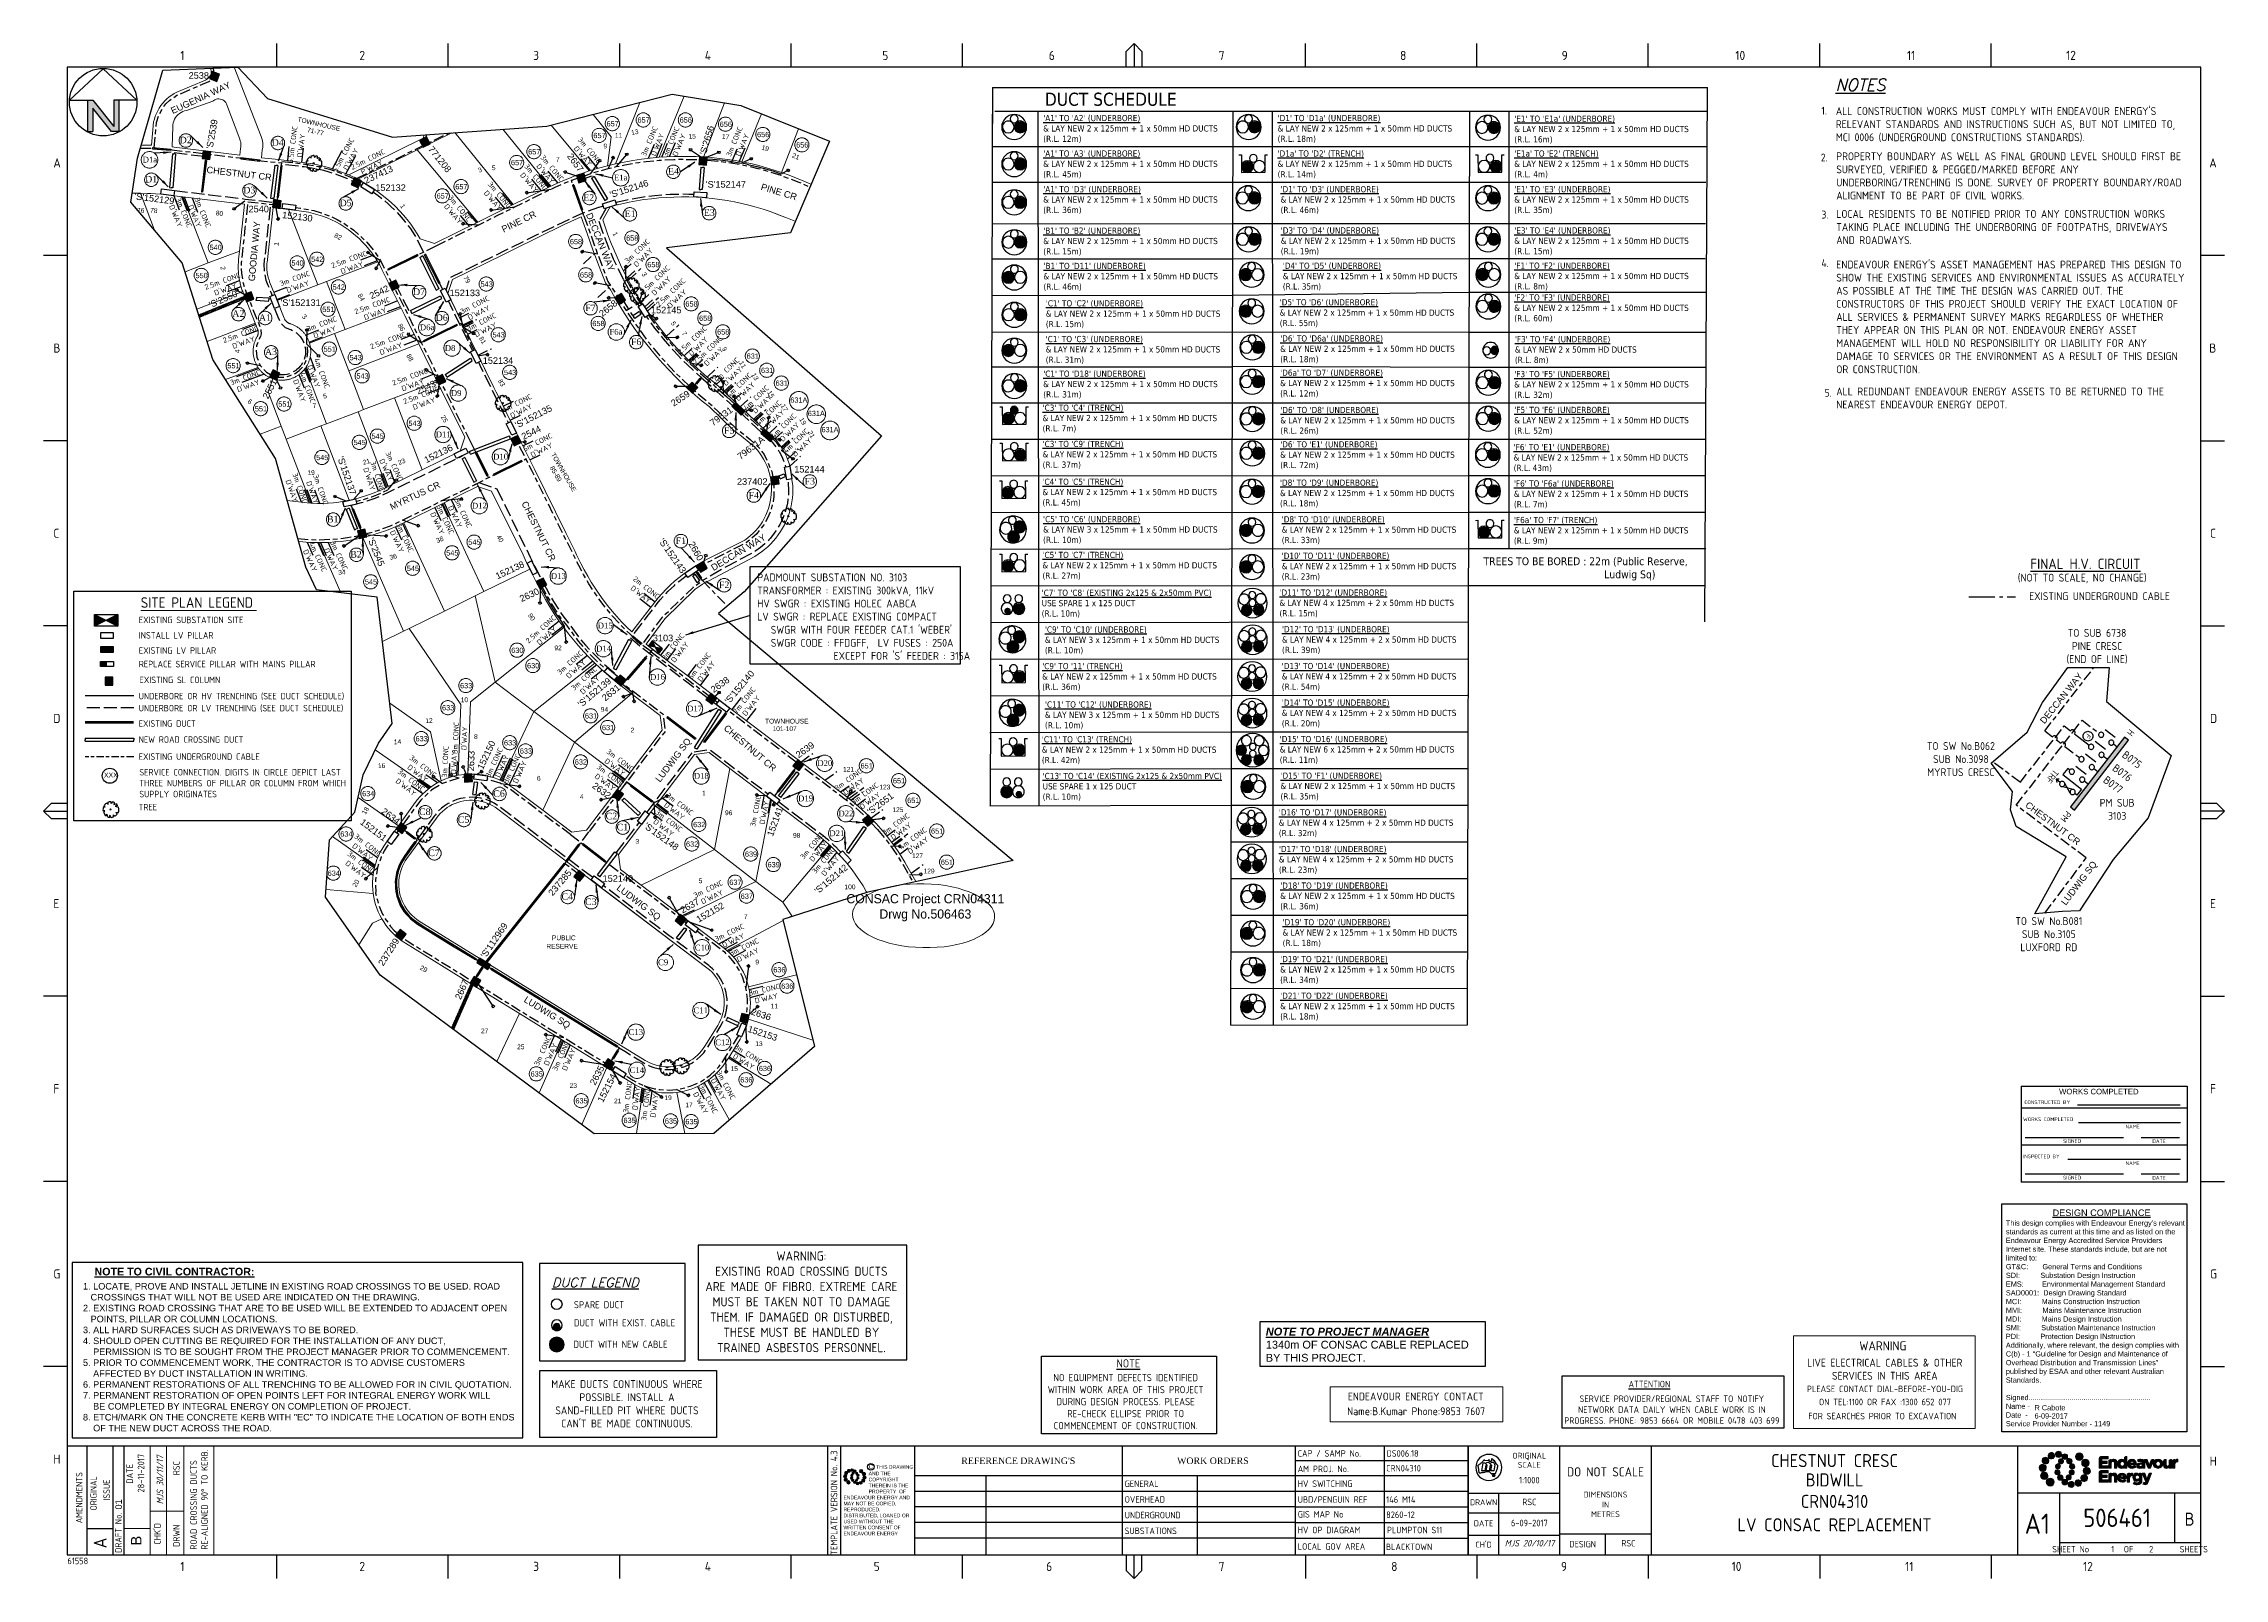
# Paper-space layout 'A1 Site Plan' of a CAD drawing. Header units: metres, sheet in millimetres. Extents: x -21 to 813, y -3 to 583.
# The model-space entities are those that its viewports show. They can reach past a viewport. Long polylines and large blocks are cut down to what shows.
import ezdxf
from ezdxf.enums import TextEntityAlignment as Align

# ---------------------------------------------------------------- set-up
doc = ezdxf.new("R2010")
doc.units = ezdxf.units.M
for name, pattern in [('Cable Exist UG', [8.2, 4, -1.2, 1.8, -1.2]), ('Dash', [5, 3, -2]), ('DASHED', [0.75, 0.5, -0.25]), ('HIDDEN', [0.375, 0.25, -0.125]), ('HIDDEN2', [0.1875, 0.125, -0.0625]), ('IE Trench LV', [6.5, 5, -1.5]), ('IECLAUG', [3, 2, -1]), ('IECLCHAINA', [8.2, 4, -1.2, 1.8, -1.2]), ('IECLCONTOUR', [14.7, 10, -1.7, 1.3, -1.7]), ('IECLTRLV', [6.5, 5, -1.5])]:
    doc.linetypes.add(name, pattern=pattern)
doc.layers.get('0').update_dxf_attribs({"color": 6})
for name, color, linetype, lineweight in [('Cadastre Developer_SP_EXT', 9, 'Continuous', 5), ('Cadastre Land Parcels_SP_EXT', 9, 'Continuous', 5), ('Cadastre Other Property_SP_EXT', 9, 'HIDDEN', 5), ('Cadastre Roads_SP_EXT', 9, 'Continuous', 5)]:
    doc.layers.add(name, color=color, linetype=linetype, lineweight=lineweight)
for name, color, linetype in [('Duct_SP_EXT', 7, 'Continuous'), ('Duct_SP_NEW', 2, 'Continuous'), ('Equip_SP_LV_EXT', 7, 'Continuous'), ('Notes', 7, 'Continuous'), ('Notes_HV_MISC', 7, 'Continuous'), ('Notes_SP_EXT', 7, 'Continuous'), ('Notes_SP_MISC', 7, 'Continuous'), ('Services_SP_EXT', 7, 'Continuous'), ('Sub_SP_EXT', 7, 'Continuous'), ('SupportsUG_SP_EXT', 7, 'Continuous'), ('SupportsUG_SP_LV_EXT', 7, 'Continuous'), ('SupportsUG_SP_LV_NEW', 2, 'Continuous'), ('SupportsUG_SP_LV_SL_EXT', 7, 'Continuous'), ('Trench_SP_EXT', 7, 'Continuous'), ('Trench_SP_NEW', 2, 'Continuous'), ('UG_Details_SP_MISC', 7, 'Continuous')]:
    doc.layers.add(name, color=color, linetype=linetype)
doc.layers.add('Viewports', color=6, linetype='Continuous', plot=False)
doc.styles.add('ARIAL', font='arial.ttf', dxfattribs={"height": 2})
doc.styles.add('COLUMN_LABEL', font='arial.ttf')
doc.styles.add('iecARIAL', font='arial.ttf', dxfattribs={"height": 2})
doc.styles.add('iecISOCP', font='isocp.shx')
doc.styles.add('iecNAME', font='times.ttf')
doc.styles.add('IECSYMBOL1', font='isocp.shx')
doc.styles.add('iecTimesNewRoman', font='times.ttf')
doc.styles.add('ieISOCP', font='isocp.shx')
doc.styles.add('IESYMBOL1', font='isocp.shx')
doc.styles.add('iesymbols', font='isocp.shx')
doc.styles.add('POLE_LABEL', font='arial.ttf')
doc.styles.get("Standard").update_dxf_attribs({"font": 'arial.ttf'})
doc.linetypes.add('IECLCABX1', pattern='A,7,-0.25,["x",Standard,S=2,R=0,X=0.2,Y=-0.8],-2.1', length=9.35)
doc.linetypes.add('IECLTRHV', pattern='A,7,-0.2,["/",Standard,S=3,R=0,X=0,Y=-1.4],-2.5', length=9.7)
doc.dimstyles.new('OHT1', dxfattribs={"dimtxt": 2.5, "dimasz": 2, "dimexe": 1.25, "dimexo": 0.625, "dimgap": 1, "dimtad": 1, "dimjust": 1, "dimlfac": 1000, "dimtxsty": 'iecISOCP', "dimblk1": 'Straight Terminator', "dimblk2": 'NONE', "dimsah": 1, "dimcen": 0, "dimse1": 1, "dimse2": 1, "dimadec": 0, "dimazin": 0, "dimtfac": 1, "dimtmove": 0, "dimatfit": 3, "dimfxl": 1, "dimarcsym": 0})
doc.dimstyles.new('UGT1', dxfattribs={"dimtxt": 2.5, "dimasz": 2, "dimexe": 1.25, "dimexo": 0.625, "dimgap": 1, "dimtad": 1, "dimjust": 1, "dimlfac": 1000, "dimtxsty": 'iecISOCP', "dimblk1": 'M05', "dimblk2": 'NONE', "dimsah": 1, "dimcen": 0, "dimse1": 1, "dimse2": 1, "dimadec": 0, "dimazin": 0, "dimtfac": 1, "dimtmove": 0, "dimatfit": 3, "dimfxl": 1, "dimarcsym": 0})

# ---------------------------------------------------------------- blocks, each defined once
blk = doc.blocks.new('EE_LOGO_SMALL')
at = {"layer": 'Notes'}
h = blk.add_hatch(color=256, dxfattribs=at)
edge = h.paths.add_edge_path()
edge.add_spline(control_points=[(-8.4, 2), (-9.2, 2), (-9.8, 1.4), (-9.8, 0.7), (-9.9, -0.1), (-9.3, -0.7), (-8.6, -0.8), (-7.8, -0.8), (-7.2, -0.2), (-7.1, 0.5), (-7.1, 1.3), (-7.7, 1.9), (-8.4, 2)], knot_values=[0, 0, 0, 0, 1, 1, 1, 2, 2, 2, 3, 3, 3, 4, 4, 4, 4], degree=3, periodic=0)
h = blk.add_hatch(color=256, dxfattribs=at)
edge = h.paths.add_edge_path()
edge.add_spline(control_points=[(-6.8, 4.5), (-7.4, 4.8), (-8.2, 4.6), (-8.6, 4), (-8.9, 3.4), (-8.7, 2.6), (-8.1, 2.2), (-7.5, 1.9), (-6.7, 2.1), (-6.3, 2.7), (-6, 3.3), (-6.2, 4.1), (-6.8, 4.5)], knot_values=[0, 0, 0, 0, 1, 1, 1, 2, 2, 2, 3, 3, 3, 4, 4, 4, 4], degree=3, periodic=0)
h = blk.add_hatch(color=256, dxfattribs=at)
edge = h.paths.add_edge_path()
edge.add_spline(control_points=[(-4.2, 5.9), (-4.6, 6.5), (-5.3, 6.6), (-5.9, 6.3), (-6.4, 5.9), (-6.6, 5.1), (-6.2, 4.6), (-5.9, 4), (-5.1, 3.8), (-4.6, 4.2), (-4, 4.6), (-3.8, 5.3), (-4.2, 5.9)], knot_values=[0, 0, 0, 0, 1, 1, 1, 2, 2, 2, 3, 3, 3, 4, 4, 4, 4], degree=3, periodic=0)
h = blk.add_hatch(color=256, dxfattribs=at)
edge = h.paths.add_edge_path()
edge.add_spline(control_points=[(-1.3, 5.9), (-1.4, 6.5), (-2, 7), (-2.6, 6.9), (-3.3, 6.9), (-3.7, 6.3), (-3.7, 5.6), (-3.6, 5), (-3, 4.5), (-2.4, 4.6), (-1.7, 4.7), (-1.3, 5.2), (-1.3, 5.9)], knot_values=[0, 0, 0, 0, 1, 1, 1, 2, 2, 2, 3, 3, 3, 4, 4, 4, 4], degree=3, periodic=0)
h = blk.add_hatch(color=256, dxfattribs=at)
edge = h.paths.add_edge_path()
edge.add_spline(control_points=[(-2.5, 2.1), (-3, 2.2), (-3.5, 1.9), (-3.6, 1.3), (-3.7, 0.8), (-3.4, 0.3), (-2.9, 0.2), (-2.4, 0.1), (-1.9, 0.4), (-1.8, 0.9), (-1.7, 1.5), (-2, 2), (-2.5, 2.1)], knot_values=[0, 0, 0, 0, 1, 1, 1, 2, 2, 2, 3, 3, 3, 4, 4, 4, 4], degree=3, periodic=0)
h = blk.add_hatch(color=256, dxfattribs=at)
edge = h.paths.add_edge_path()
edge.add_spline(control_points=[(1, 4.9), (1, 4.3), (0.5, 3.8), (-0.1, 3.8), (-0.7, 3.8), (-1.2, 4.3), (-1.2, 4.9), (-1.2, 5.5), (-0.7, 6), (-0.1, 6), (0.5, 6), (1, 5.5), (1, 4.9)], knot_values=[0, 0, 0, 0, 1, 1, 1, 2, 2, 2, 3, 3, 3, 4, 4, 4, 4], degree=3, periodic=0)
edge = h.paths.add_edge_path()
edge.add_spline(control_points=[(-1.4, 4), (-1.9, 4.1), (-2.4, 3.8), (-2.5, 3.3), (-2.6, 2.7), (-2.3, 2.2), (-1.8, 2.1), (-1.3, 2), (-0.7, 2.3), (-0.6, 2.9), (-0.5, 3.4), (-0.9, 3.9), (-1.4, 4)], knot_values=[0, 0, 0, 0, 1, 1, 1, 2, 2, 2, 3, 3, 3, 4, 4, 4, 4], degree=3, periodic=0)
h = blk.add_hatch(color=256, dxfattribs=at)
edge = h.paths.add_edge_path()
edge.add_spline(control_points=[(2.3, 2.4), (2.8, 2.8), (2.8, 3.4), (2.4, 3.9), (2, 4.3), (1.4, 4.3), (0.9, 3.9), (0.5, 3.6), (0.5, 2.9), (0.9, 2.5), (1.2, 2), (1.9, 2), (2.3, 2.4)], knot_values=[0, 0, 0, 0, 1, 1, 1, 2, 2, 2, 3, 3, 3, 4, 4, 4, 4], degree=3, periodic=0)
edge = h.paths.add_edge_path()
edge.add_spline(control_points=[(1, 4.9), (1, 4.3), (0.5, 3.8), (-0.1, 3.8), (-0.7, 3.8), (-1.2, 4.3), (-1.2, 4.9), (-1.2, 5.5), (-0.7, 6), (-0.1, 6), (0.5, 6), (1, 5.5), (1, 4.9)], knot_values=[0, 0, 0, 0, 1, 1, 1, 2, 2, 2, 3, 3, 3, 4, 4, 4, 4], degree=3, periodic=0)
h = blk.add_hatch(color=256, dxfattribs=at)
edge = h.paths.add_edge_path()
edge.add_spline(control_points=[(1, 4.9), (1, 4.3), (0.5, 3.8), (-0.1, 3.8), (-0.7, 3.8), (-1.2, 4.3), (-1.2, 4.9), (-1.2, 5.5), (-0.7, 6), (-0.1, 6), (0.5, 6), (1, 5.5), (1, 4.9)], knot_values=[0, 0, 0, 0, 1, 1, 1, 2, 2, 2, 3, 3, 3, 4, 4, 4, 4], degree=3, periodic=0)
edge = h.paths.add_edge_path(flags=16)
edge.add_spline(control_points=[(1, 4.9), (1, 4.3), (0.5, 3.8), (-0.1, 3.8), (-0.7, 3.8), (-1.2, 4.3), (-1.2, 4.9), (-1.2, 5.5), (-0.7, 6), (-0.1, 6), (0.5, 6), (1, 5.5), (1, 4.9)], knot_values=[0, 0, 0, 0, 1, 1, 1, 2, 2, 2, 3, 3, 3, 4, 4, 4, 4], degree=3, periodic=0)
h = blk.add_hatch(color=256, dxfattribs=at)
edge = h.paths.add_edge_path()
edge.add_spline(control_points=[(3, 0.2), (3.5, 0.3), (3.8, 0.9), (3.7, 1.4), (3.6, 1.9), (3, 2.3), (2.5, 2.1), (1.9, 2), (1.6, 1.4), (1.8, 0.9), (1.9, 0.4), (2.5, 0.1), (3, 0.2)], knot_values=[0, 0, 0, 0, 1, 1, 1, 2, 2, 2, 3, 3, 3, 4, 4, 4, 4], degree=3, periodic=0)
h = blk.add_hatch(color=256, dxfattribs=at)
edge = h.paths.add_edge_path()
edge.add_spline(control_points=[(7, 4.9), (7, 4), (6.3, 3.4), (5.5, 3.4), (4.6, 3.4), (4, 4), (4, 4.9), (4, 5.7), (4.6, 6.4), (5.5, 6.4), (6.3, 6.4), (7, 5.7), (7, 4.9)], knot_values=[0, 0, 0, 0, 1, 1, 1, 2, 2, 2, 3, 3, 3, 4, 4, 4, 4], degree=3, periodic=0)
h = blk.add_hatch(color=256, dxfattribs=at)
edge = h.paths.add_edge_path()
edge.add_spline(control_points=[(8.4, 1.1), (9.1, 1.5), (9.4, 2.3), (9.1, 3), (8.8, 3.7), (7.9, 4.1), (7.2, 3.8), (6.5, 3.4), (6.2, 2.6), (6.5, 1.9), (6.8, 1.2), (7.7, 0.8), (8.4, 1.1)], knot_values=[0, 0, 0, 0, 1, 1, 1, 2, 2, 2, 3, 3, 3, 4, 4, 4, 4], degree=3, periodic=0)
h = blk.add_hatch(color=256, dxfattribs=at)
edge = h.paths.add_edge_path()
edge.add_spline(control_points=[(8.3, -1.9), (9, -1.9), (9.7, -1.4), (9.7, -0.6), (9.7, 0.1), (9.2, 0.8), (8.4, 0.8), (7.7, 0.8), (7, 0.3), (7, -0.5), (6.9, -1.2), (7.5, -1.9), (8.3, -1.9)], knot_values=[0, 0, 0, 0, 1, 1, 1, 2, 2, 2, 3, 3, 3, 4, 4, 4, 4], degree=3, periodic=0)
h = blk.add_hatch(color=256, dxfattribs=at)
edge = h.paths.add_edge_path()
edge.add_spline(control_points=[(-8.5, -1.1), (-9.2, -1.4), (-9.6, -2.3), (-9.3, -3), (-8.9, -3.7), (-8.1, -4), (-7.4, -3.7), (-6.7, -3.4), (-6.3, -2.5), (-6.6, -1.8), (-7, -1.1), (-7.8, -0.8), (-8.5, -1.1)], knot_values=[0, 0, 0, 0, 1, 1, 1, 2, 2, 2, 3, 3, 3, 4, 4, 4, 4], degree=3, periodic=0)
h = blk.add_hatch(color=256, dxfattribs=at)
edge = h.paths.add_edge_path()
edge.add_spline(control_points=[(-7.1, -4.8), (-7.1, -4), (-6.5, -3.3), (-5.6, -3.3), (-4.8, -3.3), (-4.1, -4), (-4.1, -4.8), (-4.1, -5.7), (-4.8, -6.3), (-5.6, -6.3), (-6.5, -6.3), (-7.1, -5.7), (-7.1, -4.8)], knot_values=[0, 0, 0, 0, 1, 1, 1, 2, 2, 2, 3, 3, 3, 4, 4, 4, 4], degree=3, periodic=0)
h = blk.add_hatch(color=256, dxfattribs=at)
edge = h.paths.add_edge_path()
edge.add_spline(control_points=[(-3.1, -0.2), (-3.7, -0.3), (-4, -0.8), (-3.8, -1.4), (-3.7, -1.9), (-3.2, -2.2), (-2.6, -2.1), (-2.1, -1.9), (-1.8, -1.4), (-1.9, -0.9), (-2.1, -0.3), (-2.6, 0), (-3.1, -0.2)], knot_values=[0, 0, 0, 0, 1, 1, 1, 2, 2, 2, 3, 3, 3, 4, 4, 4, 4], degree=3, periodic=0)
h = blk.add_hatch(color=256, dxfattribs=at)
edge = h.paths.add_edge_path()
edge.add_spline(control_points=[(-2.5, -2.3), (-2.9, -2.7), (-3, -3.4), (-2.6, -3.8), (-2.2, -4.2), (-1.5, -4.3), (-1.1, -3.9), (-0.7, -3.5), (-0.6, -2.8), (-1, -2.4), (-1.4, -2), (-2, -1.9), (-2.5, -2.3)], knot_values=[0, 0, 0, 0, 1, 1, 1, 2, 2, 2, 3, 3, 3, 4, 4, 4, 4], degree=3, periodic=0)
h = blk.add_hatch(color=256, dxfattribs=at)
edge = h.paths.add_edge_path()
edge.add_spline(control_points=[(-1.2, -4.8), (-1.2, -4.2), (-0.7, -3.7), (-0.1, -3.7), (0.5, -3.7), (1, -4.2), (1, -4.8), (1, -5.4), (0.5, -5.9), (-0.1, -5.9), (-0.7, -5.9), (-1.2, -5.4), (-1.2, -4.8)], knot_values=[0, 0, 0, 0, 1, 1, 1, 2, 2, 2, 3, 3, 3, 4, 4, 4, 4], degree=3, periodic=0)
h = blk.add_hatch(color=256, dxfattribs=at)
edge = h.paths.add_edge_path()
edge.add_spline(control_points=[(1.2, -3.9), (1.7, -4.1), (2.2, -3.7), (2.3, -3.2), (2.5, -2.7), (2.1, -2.2), (1.6, -2.1), (1.1, -2), (0.6, -2.3), (0.5, -2.8), (0.4, -3.3), (0.7, -3.8), (1.2, -3.9)], knot_values=[0, 0, 0, 0, 1, 1, 1, 2, 2, 2, 3, 3, 3, 4, 4, 4, 4], degree=3, periodic=0)
h = blk.add_hatch(color=256, dxfattribs=at)
edge = h.paths.add_edge_path()
edge.add_spline(control_points=[(1.2, -5.8), (1.3, -6.5), (1.8, -6.9), (2.5, -6.9), (3.1, -6.8), (3.6, -6.2), (3.5, -5.6), (3.4, -5), (2.9, -4.5), (2.2, -4.6), (1.6, -4.6), (1.1, -5.2), (1.2, -5.8)], knot_values=[0, 0, 0, 0, 1, 1, 1, 2, 2, 2, 3, 3, 3, 4, 4, 4, 4], degree=3, periodic=0)
h = blk.add_hatch(color=256, dxfattribs=at)
edge = h.paths.add_edge_path()
edge.add_spline(control_points=[(2.4, -2), (2.9, -2.1), (3.4, -1.8), (3.5, -1.3), (3.6, -0.8), (3.3, -0.3), (2.8, -0.2), (2.2, -0.1), (1.7, -0.4), (1.6, -0.9), (1.5, -1.4), (1.8, -1.9), (2.4, -2)], knot_values=[0, 0, 0, 0, 1, 1, 1, 2, 2, 2, 3, 3, 3, 4, 4, 4, 4], degree=3, periodic=0)
h = blk.add_hatch(color=256, dxfattribs=at)
edge = h.paths.add_edge_path()
edge.add_spline(control_points=[(4, -5.8), (4.4, -6.4), (5.2, -6.6), (5.7, -6.2), (6.3, -5.8), (6.5, -5.1), (6.1, -4.5), (5.7, -4), (5, -3.8), (4.4, -4.2), (3.8, -4.5), (3.7, -5.3), (4, -5.8)], knot_values=[0, 0, 0, 0, 1, 1, 1, 2, 2, 2, 3, 3, 3, 4, 4, 4, 4], degree=3, periodic=0)
h = blk.add_hatch(color=256, dxfattribs=at)
edge = h.paths.add_edge_path()
edge.add_spline(control_points=[(6.7, -4.4), (7.3, -4.8), (8.1, -4.6), (8.4, -4), (8.8, -3.3), (8.6, -2.6), (8, -2.2), (7.3, -1.8), (6.6, -2.1), (6.2, -2.7), (5.8, -3.3), (6, -4.1), (6.7, -4.4)], knot_values=[0, 0, 0, 0, 1, 1, 1, 2, 2, 2, 3, 3, 3, 4, 4, 4, 4], degree=3, periodic=0)
at = {"layer": 'Notes', "lineweight": 0}
for points in [[(1.8, 2.1), (1.8, 2.1)], [(-2, -2.1), (-2, -2.1)]]:
    blk.add_lwpolyline(points, dxfattribs=at)
for points in [[(-8.4, 2), (-9.2, 2), (-9.8, 1.4), (-9.8, 0.7), (-9.9, -0.1), (-9.3, -0.7), (-8.6, -0.8), (-7.8, -0.8), (-7.2, -0.2), (-7.1, 0.5), (-7.1, 1.3), (-7.7, 1.9), (-8.4, 2)], [(-6.8, 4.5), (-7.4, 4.8), (-8.2, 4.6), (-8.6, 4), (-8.9, 3.4), (-8.7, 2.6), (-8.1, 2.2), (-7.5, 1.9), (-6.7, 2.1), (-6.3, 2.7), (-6, 3.3), (-6.2, 4.1), (-6.8, 4.5)], [(-4.2, 5.9), (-4.6, 6.5), (-5.3, 6.6), (-5.9, 6.3), (-6.4, 5.9), (-6.6, 5.1), (-6.2, 4.6), (-5.9, 4), (-5.1, 3.8), (-4.6, 4.2), (-4, 4.6), (-3.8, 5.3), (-4.2, 5.9)], [(-1.3, 5.9), (-1.4, 6.5), (-2, 7), (-2.6, 6.9), (-3.3, 6.9), (-3.7, 6.3), (-3.7, 5.6), (-3.6, 5), (-3, 4.5), (-2.4, 4.6), (-1.7, 4.7), (-1.3, 5.2), (-1.3, 5.9)], [(-2.5, 2.1), (-3, 2.2), (-3.5, 1.9), (-3.6, 1.3), (-3.7, 0.8), (-3.4, 0.3), (-2.9, 0.2), (-2.4, 0.1), (-1.9, 0.4), (-1.8, 0.9), (-1.7, 1.5), (-2, 2), (-2.5, 2.1)], [(-1.4, 4), (-1.9, 4.1), (-2.4, 3.8), (-2.5, 3.3), (-2.6, 2.7), (-2.3, 2.2), (-1.8, 2.1), (-1.3, 2), (-0.7, 2.3), (-0.6, 2.9), (-0.5, 3.4), (-0.9, 3.9), (-1.4, 4)], [(1, 4.9), (1, 4.3), (0.5, 3.8), (-0.1, 3.8), (-0.7, 3.8), (-1.2, 4.3), (-1.2, 4.9), (-1.2, 5.5), (-0.7, 6), (-0.1, 6), (0.5, 6), (1, 5.5), (1, 4.9)], [(1, 4.9), (1, 4.3), (0.5, 3.8), (-0.1, 3.8), (-0.7, 3.8), (-1.2, 4.3), (-1.2, 4.9), (-1.2, 5.5), (-0.7, 6), (-0.1, 6), (0.5, 6), (1, 5.5), (1, 4.9)], [(2.3, 2.4), (2.8, 2.8), (2.8, 3.4), (2.4, 3.9), (2, 4.3), (1.4, 4.3), (0.9, 3.9), (0.5, 3.6), (0.5, 2.9), (0.9, 2.5), (1.2, 2), (1.9, 2), (2.3, 2.4)], [(3, 0.2), (3.5, 0.3), (3.8, 0.9), (3.7, 1.4), (3.6, 1.9), (3, 2.3), (2.5, 2.1), (1.9, 2), (1.6, 1.4), (1.8, 0.9), (1.9, 0.4), (2.5, 0.1), (3, 0.2)], [(7, 4.9), (7, 4), (6.3, 3.4), (5.5, 3.4), (4.6, 3.4), (4, 4), (4, 4.9), (4, 5.7), (4.6, 6.4), (5.5, 6.4), (6.3, 6.4), (7, 5.7), (7, 4.9)], [(8.4, 1.1), (9.1, 1.5), (9.4, 2.3), (9.1, 3), (8.8, 3.7), (7.9, 4.1), (7.2, 3.8), (6.5, 3.4), (6.2, 2.6), (6.5, 1.9), (6.8, 1.2), (7.7, 0.8), (8.4, 1.1)], [(8.3, -1.9), (9, -1.9), (9.7, -1.4), (9.7, -0.6), (9.7, 0.1), (9.2, 0.8), (8.4, 0.8), (7.7, 0.8), (7, 0.3), (7, -0.5), (6.9, -1.2), (7.5, -1.9), (8.3, -1.9)], [(-8.5, -1.1), (-9.2, -1.4), (-9.6, -2.3), (-9.3, -3), (-8.9, -3.7), (-8.1, -4), (-7.4, -3.7), (-6.7, -3.4), (-6.3, -2.5), (-6.6, -1.8), (-7, -1.1), (-7.8, -0.8), (-8.5, -1.1)], [(-7.1, -4.8), (-7.1, -4), (-6.5, -3.3), (-5.6, -3.3), (-4.8, -3.3), (-4.1, -4), (-4.1, -4.8), (-4.1, -5.7), (-4.8, -6.3), (-5.6, -6.3), (-6.5, -6.3), (-7.1, -5.7), (-7.1, -4.8)], [(-3.1, -0.2), (-3.7, -0.3), (-4, -0.8), (-3.8, -1.4), (-3.7, -1.9), (-3.2, -2.2), (-2.6, -2.1), (-2.1, -1.9), (-1.8, -1.4), (-1.9, -0.9), (-2.1, -0.3), (-2.6, 0), (-3.1, -0.2)], [(-2.5, -2.3), (-2.9, -2.7), (-3, -3.4), (-2.6, -3.8), (-2.2, -4.2), (-1.5, -4.3), (-1.1, -3.9), (-0.7, -3.5), (-0.6, -2.8), (-1, -2.4), (-1.4, -2), (-2, -1.9), (-2.5, -2.3)], [(-1.2, -4.8), (-1.2, -4.2), (-0.7, -3.7), (-0.1, -3.7), (0.5, -3.7), (1, -4.2), (1, -4.8), (1, -5.4), (0.5, -5.9), (-0.1, -5.9), (-0.7, -5.9), (-1.2, -5.4), (-1.2, -4.8)], [(1.2, -3.9), (1.7, -4.1), (2.2, -3.7), (2.3, -3.2), (2.5, -2.7), (2.1, -2.2), (1.6, -2.1), (1.1, -2), (0.6, -2.3), (0.5, -2.8), (0.4, -3.3), (0.7, -3.8), (1.2, -3.9)], [(1.2, -5.8), (1.3, -6.5), (1.8, -6.9), (2.5, -6.9), (3.1, -6.8), (3.6, -6.2), (3.5, -5.6), (3.4, -5), (2.9, -4.5), (2.2, -4.6), (1.6, -4.6), (1.1, -5.2), (1.2, -5.8)], [(2.4, -2), (2.9, -2.1), (3.4, -1.8), (3.5, -1.3), (3.6, -0.8), (3.3, -0.3), (2.8, -0.2), (2.2, -0.1), (1.7, -0.4), (1.6, -0.9), (1.5, -1.4), (1.8, -1.9), (2.4, -2)], [(4, -5.8), (4.4, -6.4), (5.2, -6.6), (5.7, -6.2), (6.3, -5.8), (6.5, -5.1), (6.1, -4.5), (5.7, -4), (5, -3.8), (4.4, -4.2), (3.8, -4.5), (3.7, -5.3), (4, -5.8)], [(6.7, -4.4), (7.3, -4.8), (8.1, -4.6), (8.4, -4), (8.8, -3.3), (8.6, -2.6), (8, -2.2), (7.3, -1.8), (6.6, -2.1), (6.2, -2.7), (5.8, -3.3), (6, -4.1), (6.7, -4.4)]]:
    blk.add_open_spline(points, degree=3, knots=[0, 0, 0, 0, 1, 1, 1, 2, 2, 2, 3, 3, 3, 4, 4, 4, 4], dxfattribs=at)
blk = doc.blocks.new('EE_COPYRIGHT_A1')
at = {"layer": 'Notes'}
blk.add_circle((9.53, -0.82), 1.15, dxfattribs=at)
at = {"xscale": 0.4, "yscale": 0.4, "zscale": 0.4}
blk.add_blockref('EE_LOGO_SMALL', (3.96, -4.29), dxfattribs=at)
at = {"layer": 'Notes', "insert": (0, 0), "char_height": 1.25, "width": 24.1208, "attachment_point": 1, "style": 'ARIAL'}
blk.add_mtext('\\pt8.75;               ^I{\\H1.2x;C } THIS DRAWING\\P\\pi-8.75,l8.75,t8.75,20;       ^IAND THE ^I\\P\\pi0,t8.75;COPYRIGHT\\P\\pi-8.75,t1.25,8.75;^I^ITHEREIN IS THE PROPERTY  OF \\P\\pi0,l0,t1.25;ENDEAVOUR ENERGY AND MAY NOT BE COPIED, REPRODUCED, DISTRIBUTED, LOANED OR USED WITHOUT THE WRITTEN CONSENT OF ENDEAVOUR ENERGY', dxfattribs=at)
blk = doc.blocks.new('EE_LOGO')
h = blk.add_hatch(color=7)
edge = h.paths.add_edge_path()
edge.add_spline(control_points=[(-25.34, 1.94), (-26.08, 1.98), (-26.72, 1.41), (-26.77, 0.66), (-26.81, -0.09), (-26.24, -0.72), (-25.49, -0.77), (-24.74, -0.81), (-24.1, -0.24), (-24.06, 0.51), (-24.02, 1.25), (-24.59, 1.89), (-25.34, 1.94)], knot_values=[0, 0, 0, 0, 1, 1, 1, 2, 2, 2, 3, 3, 3, 4, 4, 4, 4], degree=3, periodic=0)
h = blk.add_hatch(color=7)
edge = h.paths.add_edge_path()
edge.add_spline(control_points=[(-23.73, 4.46), (-24.34, 4.81), (-25.13, 4.61), (-25.49, 3.99), (-25.85, 3.38), (-25.64, 2.59), (-25.03, 2.23), (-24.41, 1.87), (-23.63, 2.08), (-23.27, 2.69), (-22.91, 3.31), (-23.12, 4.1), (-23.73, 4.46)], knot_values=[0, 0, 0, 0, 1, 1, 1, 2, 2, 2, 3, 3, 3, 4, 4, 4, 4], degree=3, periodic=0)
h = blk.add_hatch(color=7)
edge = h.paths.add_edge_path()
edge.add_spline(control_points=[(-21.12, 5.87), (-21.48, 6.44), (-22.24, 6.61), (-22.81, 6.24), (-23.37, 5.88), (-23.54, 5.12), (-23.17, 4.55), (-22.81, 3.98), (-22.05, 3.82), (-21.48, 4.19), (-20.92, 4.55), (-20.75, 5.31), (-21.12, 5.87)], knot_values=[0, 0, 0, 0, 1, 1, 1, 2, 2, 2, 3, 3, 3, 4, 4, 4, 4], degree=3, periodic=0)
h = blk.add_hatch(color=7)
edge = h.paths.add_edge_path()
edge.add_spline(control_points=[(-19.43, 2.06), (-19.94, 2.17), (-20.44, 1.84), (-20.55, 1.33), (-20.66, 0.82), (-20.34, 0.32), (-19.83, 0.21), (-19.32, 0.1), (-18.81, 0.42), (-18.71, 0.93), (-18.59, 1.44), (-18.92, 1.95), (-19.43, 2.06)], knot_values=[0, 0, 0, 0, 1, 1, 1, 2, 2, 2, 3, 3, 3, 4, 4, 4, 4], degree=3, periodic=0)
h = blk.add_hatch(color=7)
edge = h.paths.add_edge_path()
edge.add_spline(control_points=[(-18.27, 5.87), (-18.34, 6.5), (-18.91, 6.97), (-19.54, 6.9), (-20.18, 6.84), (-20.65, 6.27), (-20.58, 5.63), (-20.52, 4.99), (-19.95, 4.53), (-19.31, 4.59), (-18.67, 4.66), (-18.21, 5.23), (-18.27, 5.87)], knot_values=[0, 0, 0, 0, 1, 1, 1, 2, 2, 2, 3, 3, 3, 4, 4, 4, 4], degree=3, periodic=0)
h = blk.add_hatch(color=7)
edge = h.paths.add_edge_path()
edge.add_spline(control_points=[(-15.91, 4.86), (-15.91, 4.26), (-16.4, 3.77), (-17, 3.77), (-17.6, 3.77), (-18.08, 4.26), (-18.08, 4.86), (-18.08, 5.46), (-17.6, 5.95), (-17, 5.95), (-16.4, 5.95), (-15.91, 5.46), (-15.91, 4.86)], knot_values=[0, 0, 0, 0, 1, 1, 1, 2, 2, 2, 3, 3, 3, 4, 4, 4, 4], degree=3, periodic=0)
edge = h.paths.add_edge_path()
edge.add_spline(control_points=[(-18.29, 3.97), (-18.8, 4.08), (-19.3, 3.76), (-19.41, 3.25), (-19.52, 2.74), (-19.2, 2.23), (-18.69, 2.12), (-18.18, 2.01), (-17.67, 2.33), (-17.56, 2.84), (-17.45, 3.35), (-17.78, 3.86), (-18.29, 3.97)], knot_values=[0, 0, 0, 0, 1, 1, 1, 2, 2, 2, 3, 3, 3, 4, 4, 4, 4], degree=3, periodic=0)
h = blk.add_hatch(color=7)
edge = h.paths.add_edge_path()
edge.add_spline(control_points=[(-14.59, 2.36), (-14.16, 2.75), (-14.12, 3.41), (-14.51, 3.84), (-14.89, 4.27), (-15.55, 4.31), (-15.99, 3.93), (-16.42, 3.54), (-16.46, 2.88), (-16.07, 2.45), (-15.69, 2.01), (-15.02, 1.98), (-14.59, 2.36)], knot_values=[0, 0, 0, 0, 1, 1, 1, 2, 2, 2, 3, 3, 3, 4, 4, 4, 4], degree=3, periodic=0)
edge = h.paths.add_edge_path()
edge.add_spline(control_points=[(-15.91, 4.86), (-15.91, 4.26), (-16.4, 3.77), (-17, 3.77), (-17.6, 3.77), (-18.08, 4.26), (-18.08, 4.86), (-18.08, 5.46), (-17.6, 5.95), (-17, 5.95), (-16.4, 5.95), (-15.91, 5.46), (-15.91, 4.86)], knot_values=[0, 0, 0, 0, 1, 1, 1, 2, 2, 2, 3, 3, 3, 4, 4, 4, 4], degree=3, periodic=0)
h = blk.add_hatch(color=7)
edge = h.paths.add_edge_path()
edge.add_spline(control_points=[(-15.91, 4.86), (-15.91, 4.26), (-16.4, 3.77), (-17, 3.77), (-17.6, 3.77), (-18.08, 4.26), (-18.08, 4.86), (-18.08, 5.46), (-17.6, 5.95), (-17, 5.95), (-16.4, 5.95), (-15.91, 5.46), (-15.91, 4.86)], knot_values=[0, 0, 0, 0, 1, 1, 1, 2, 2, 2, 3, 3, 3, 4, 4, 4, 4], degree=3, periodic=0)
edge = h.paths.add_edge_path(flags=16)
edge.add_spline(control_points=[(-15.91, 4.86), (-15.91, 4.26), (-16.4, 3.77), (-17, 3.77), (-17.6, 3.77), (-18.08, 4.26), (-18.08, 4.86), (-18.08, 5.46), (-17.6, 5.95), (-17, 5.95), (-16.4, 5.95), (-15.91, 5.46), (-15.91, 4.86)], knot_values=[0, 0, 0, 0, 1, 1, 1, 2, 2, 2, 3, 3, 3, 4, 4, 4, 4], degree=3, periodic=0)
h = blk.add_hatch(color=7)
edge = h.paths.add_edge_path()
edge.add_spline(control_points=[(-13.94, 0.18), (-13.41, 0.32), (-13.09, 0.87), (-13.23, 1.4), (-13.37, 1.93), (-13.92, 2.25), (-14.45, 2.11), (-14.98, 1.97), (-15.3, 1.42), (-15.16, 0.89), (-15.02, 0.36), (-14.47, 0.04), (-13.94, 0.18)], knot_values=[0, 0, 0, 0, 1, 1, 1, 2, 2, 2, 3, 3, 3, 4, 4, 4, 4], degree=3, periodic=0)
h = blk.add_hatch(color=7)
edge = h.paths.add_edge_path()
edge.add_spline(control_points=[(-9.93, 4.86), (-9.93, 4.03), (-10.61, 3.35), (-11.44, 3.35), (-12.28, 3.35), (-12.95, 4.03), (-12.95, 4.86), (-12.95, 5.69), (-12.28, 6.37), (-11.44, 6.37), (-10.61, 6.37), (-9.93, 5.69), (-9.93, 4.86)], knot_values=[0, 0, 0, 0, 1, 1, 1, 2, 2, 2, 3, 3, 3, 4, 4, 4, 4], degree=3, periodic=0)
h = blk.add_hatch(color=7)
edge = h.paths.add_edge_path()
edge.add_spline(control_points=[(-8.55, 1.13), (-7.83, 1.45), (-7.5, 2.29), (-7.82, 3.01), (-8.14, 3.73), (-8.98, 4.06), (-9.7, 3.74), (-10.42, 3.42), (-10.75, 2.58), (-10.43, 1.86), (-10.11, 1.14), (-9.27, 0.81), (-8.55, 1.13)], knot_values=[0, 0, 0, 0, 1, 1, 1, 2, 2, 2, 3, 3, 3, 4, 4, 4, 4], degree=3, periodic=0)
h = blk.add_hatch(color=7)
edge = h.paths.add_edge_path()
edge.add_spline(control_points=[(-8.66, -1.92), (-7.91, -1.96), (-7.27, -1.39), (-7.23, -0.64), (-7.19, 0.1), (-7.76, 0.74), (-8.51, 0.78), (-9.25, 0.83), (-9.89, 0.26), (-9.94, -0.49), (-9.98, -1.24), (-9.41, -1.88), (-8.66, -1.92)], knot_values=[0, 0, 0, 0, 1, 1, 1, 2, 2, 2, 3, 3, 3, 4, 4, 4, 4], degree=3, periodic=0)
h = blk.add_hatch(color=7)
edge = h.paths.add_edge_path()
edge.add_spline(control_points=[(-3.85, 0.44), (-3.85, 0.44), (-3.85, 4.25), (-3.85, 4.3), (-3.85, 4.35), (-3.85, 4.86), (-3.29, 4.86), (-2.74, 4.86), (-0.49, 4.86), (-0.49, 4.86), (-0.49, 4.86), (-0.49, 4), (-0.49, 4), (-0.49, 4), (-2.89, 4), (-2.89, 4), (-2.89, 4), (-2.89, 3.1), (-2.89, 3.1), (-2.89, 3.1), (-0.8, 3.1), (-0.8, 3.1), (-0.8, 3.1), (-0.8, 2.23), (-0.8, 2.23), (-0.8, 2.23), (-2.89, 2.23), (-2.89, 2.23), (-2.89, 2.23), (-2.89, 1.31), (-2.89, 1.31), (-2.89, 1.31), (-0.49, 1.31), (-0.49, 1.31), (-0.49, 1.31), (-0.49, 0.44), (-0.49, 0.44), (-0.49, 0.44), (-3.85, 0.44), (-3.85, 0.44)], knot_values=[0, 0, 0, 0, 1, 1, 1, 2, 2, 2, 3, 3, 3, 4, 4, 4, 5, 5, 5, 6, 6, 6, 7, 7, 7, 8, 8, 8, 9, 9, 9, 10, 10, 10, 11, 11, 11, 12, 12, 12, 13, 13, 13, 13], degree=3, periodic=0)
h = blk.add_hatch(color=7)
edge = h.paths.add_edge_path()
edge.add_spline(control_points=[(1.94, 0.44), (1.94, 0.44), (1.94, 2.33), (1.94, 2.33), (1.94, 2.78), (1.73, 3.02), (1.36, 3.02), (1, 3.02), (0.76, 2.78), (0.76, 2.33), (0.76, 2.33), (0.76, 0.44), (0.76, 0.44), (0.76, 0.44), (-0.2, 0.44), (-0.2, 0.44), (-0.2, 0.44), (-0.2, 3.21), (-0.2, 3.27), (-0.2, 3.33), (-0.2, 3.82), (0.36, 3.82), (0.76, 3.82), (0.76, 3.82), (0.76, 3.82), (0.76, 3.82), (0.76, 3.35), (0.76, 3.35), (0.98, 3.63), (1.27, 3.89), (1.75, 3.89), (2.48, 3.89), (2.9, 3.41), (2.9, 2.63), (2.9, 2.63), (2.9, 0.44), (2.9, 0.44), (2.9, 0.44), (1.94, 0.44), (1.94, 0.44)], knot_values=[0, 0, 0, 0, 1, 1, 1, 2, 2, 2, 3, 3, 3, 4, 4, 4, 5, 5, 5, 6, 6, 6, 7, 7, 7, 8, 8, 8, 9, 9, 9, 10, 10, 10, 11, 11, 11, 12, 12, 12, 13, 13, 13, 13], degree=3, periodic=0)
h = blk.add_hatch(color=7)
edge = h.paths.add_edge_path(flags=16)
edge.add_spline(control_points=[(5.8, 2.13), (5.8, 2.69), (5.43, 3.07), (4.98, 3.07), (4.53, 3.07), (4.15, 2.7), (4.15, 2.13), (4.15, 2.13), (4.15, 2.12), (4.15, 2.12), (4.15, 1.56), (4.53, 1.19), (4.98, 1.19), (5.43, 1.19), (5.8, 1.56), (5.8, 2.12), (5.8, 2.12), (5.8, 2.13), (5.8, 2.13)], knot_values=[0, 0, 0, 0, 1, 1, 1, 2, 2, 2, 3, 3, 3, 4, 4, 4, 5, 5, 5, 6, 6, 6, 6], degree=3, periodic=0)
edge = h.paths.add_edge_path()
edge.add_spline(control_points=[(5.79, 0.44), (5.79, 0.44), (5.79, 0.92), (5.79, 0.92), (5.55, 0.6), (5.23, 0.37), (4.73, 0.37), (3.94, 0.37), (3.19, 0.99), (3.19, 2.12), (3.19, 2.12), (3.19, 2.13), (3.19, 2.13), (3.19, 3.26), (3.93, 3.88), (4.73, 3.88), (5.24, 3.88), (5.56, 3.65), (5.79, 3.38), (5.79, 3.38), (5.79, 4.27), (5.79, 4.3), (5.79, 4.34), (5.79, 4.86), (6.34, 4.86), (6.73, 4.86), (6.75, 4.86), (6.75, 4.86), (6.75, 4.86), (6.75, 0.44), (6.75, 0.44), (6.75, 0.44), (5.79, 0.44), (5.79, 0.44)], knot_values=[0, 0, 0, 0, 1, 1, 1, 2, 2, 2, 3, 3, 3, 4, 4, 4, 5, 5, 5, 6, 6, 6, 7, 7, 7, 8, 8, 8, 9, 9, 9, 10, 10, 10, 11, 11, 11, 11], degree=3, periodic=0)
h = blk.add_hatch(color=7)
edge = h.paths.add_edge_path()
edge.add_spline(control_points=[(8.69, 3.89), (7.7, 3.89), (7.01, 3.09), (7.01, 2.13), (7.01, 2.13), (7.01, 2.12), (7.01, 2.12), (7.01, 1.08), (7.77, 0.37), (8.78, 0.37), (9.39, 0.37), (9.85, 0.61), (10.16, 1), (10.16, 1), (9.62, 1.48), (9.62, 1.48), (9.35, 1.24), (9.12, 1.14), (8.79, 1.14), (8.33, 1.13), (8, 1.49), (7.95, 1.86), (7.91, 2.18), (7.93, 2.29), (7.95, 2.43), (8.02, 2.85), (8.29, 3.12), (8.69, 3.12), (9.09, 3.12), (9.34, 2.83), (9.4, 2.4), (9.4, 2.4), (8.14, 2.4), (8.14, 2.4), (8.14, 2.4), (8.12, 1.8), (8.64, 1.8), (9.17, 1.8), (10.32, 1.8), (10.32, 1.8), (10.33, 1.89), (10.34, 1.95), (10.34, 2.04), (10.34, 2.04), (10.34, 2.05), (10.34, 2.05), (10.34, 3.01), (9.82, 3.89), (8.69, 3.89)], knot_values=[0, 0, 0, 0, 1, 1, 1, 2, 2, 2, 3, 3, 3, 4, 4, 4, 5, 5, 5, 6, 6, 6, 7, 7, 7, 8, 8, 8, 9, 9, 9, 10, 10, 10, 11, 11, 11, 12, 12, 12, 13, 13, 13, 14, 14, 14, 15, 15, 15, 16, 16, 16, 16], degree=3, periodic=0)
h = blk.add_hatch(color=7)
edge = h.paths.add_edge_path(flags=16)
edge.add_spline(control_points=[(12.69, 1.8), (12.53, 1.88), (12.31, 1.93), (12.08, 1.93), (11.67, 1.93), (11.42, 1.77), (11.42, 1.46), (11.42, 1.46), (11.42, 1.45), (11.42, 1.45), (11.42, 1.19), (11.63, 1.04), (11.94, 1.04), (12.39, 1.04), (12.69, 1.29), (12.69, 1.63), (12.69, 1.63), (12.69, 1.8), (12.69, 1.8)], knot_values=[0, 0, 0, 0, 1, 1, 1, 2, 2, 2, 3, 3, 3, 4, 4, 4, 5, 5, 5, 6, 6, 6, 6], degree=3, periodic=0)
edge = h.paths.add_edge_path()
edge.add_spline(control_points=[(12.67, 0.44), (12.67, 0.44), (12.67, 0.81), (12.67, 0.81), (12.44, 0.55), (12.12, 0.38), (11.65, 0.38), (11.01, 0.38), (10.49, 0.74), (10.49, 1.41), (10.49, 1.41), (10.49, 1.42), (10.49, 1.42), (10.49, 2.16), (11.05, 2.5), (11.85, 2.5), (12.19, 2.5), (12.44, 2.45), (12.68, 2.37), (12.68, 2.37), (12.68, 2.42), (12.68, 2.42), (12.68, 2.82), (12.43, 3.07), (11.95, 3.07), (11.59, 3.07), (11.33, 3), (11.02, 2.89), (11.02, 2.89), (10.78, 3.62), (10.78, 3.62), (11.15, 3.78), (11.52, 3.89), (12.09, 3.89), (13.14, 3.89), (13.6, 3.35), (13.6, 2.43), (13.6, 2.43), (13.6, 0.44), (13.6, 0.44), (13.6, 0.44), (12.67, 0.44), (12.67, 0.44)], knot_values=[0, 0, 0, 0, 1, 1, 1, 2, 2, 2, 3, 3, 3, 4, 4, 4, 5, 5, 5, 6, 6, 6, 7, 7, 7, 8, 8, 8, 9, 9, 9, 10, 10, 10, 11, 11, 11, 12, 12, 12, 13, 13, 13, 14, 14, 14, 14], degree=3, periodic=0)
h = blk.add_hatch(color=7)
edge = h.paths.add_edge_path()
edge.add_spline(control_points=[(15.71, 0.44), (15.71, 0.44), (14.84, 0.44), (14.84, 0.44), (14.84, 0.44), (13.51, 3.83), (13.51, 3.83), (13.51, 3.83), (14.53, 3.83), (14.53, 3.83), (14.53, 3.83), (15.28, 1.58), (15.28, 1.58), (15.28, 1.58), (15.86, 3.3), (15.86, 3.3), (15.86, 3.3), (16.02, 3.83), (16.4, 3.83), (16.78, 3.83), (17.04, 3.83), (17.04, 3.83), (17.04, 3.83), (15.71, 0.44), (15.71, 0.44)], knot_values=[0, 0, 0, 0, 1, 1, 1, 2, 2, 2, 3, 3, 3, 4, 4, 4, 5, 5, 5, 6, 6, 6, 7, 7, 7, 8, 8, 8, 8], degree=3, periodic=0)
h = blk.add_hatch(color=7)
edge = h.paths.add_edge_path(flags=16)
edge.add_spline(control_points=[(19.52, 2.16), (19.52, 2.66), (19.16, 3.09), (18.63, 3.09), (18.08, 3.09), (17.75, 2.67), (17.75, 2.17), (17.75, 2.17), (17.75, 2.16), (17.75, 2.16), (17.75, 1.66), (18.11, 1.22), (18.64, 1.22), (19.19, 1.22), (19.52, 1.65), (19.52, 2.15), (19.52, 2.15), (19.52, 2.16), (19.52, 2.16)], knot_values=[0, 0, 0, 0, 1, 1, 1, 2, 2, 2, 3, 3, 3, 4, 4, 4, 5, 5, 5, 6, 6, 6, 6], degree=3, periodic=0)
edge = h.paths.add_edge_path()
edge.add_spline(control_points=[(18.63, 0.4), (17.58, 0.4), (16.8, 1.17), (16.8, 2.15), (16.8, 2.15), (16.8, 2.16), (16.8, 2.16), (16.8, 3.13), (17.59, 3.92), (18.64, 3.92), (19.69, 3.92), (20.46, 3.14), (20.46, 2.17), (20.46, 2.17), (20.46, 2.16), (20.46, 2.16), (20.46, 1.19), (19.68, 0.4), (18.63, 0.4)], knot_values=[0, 0, 0, 0, 1, 1, 1, 2, 2, 2, 3, 3, 3, 4, 4, 4, 5, 5, 5, 6, 6, 6, 6], degree=3, periodic=0)
h = blk.add_hatch(color=7)
edge = h.paths.add_edge_path()
edge.add_spline(control_points=[(22.86, 0.44), (22.86, 0.44), (22.86, 0.92), (22.86, 0.92), (22.64, 0.64), (22.36, 0.38), (21.87, 0.38), (21.15, 0.38), (20.72, 0.86), (20.72, 1.63), (20.72, 1.63), (20.72, 3.22), (20.72, 3.27), (20.72, 3.32), (20.72, 3.82), (21.28, 3.82), (21.68, 3.82), (21.68, 3.82), (21.68, 3.82), (21.68, 3.82), (21.68, 1.94), (21.68, 1.94), (21.68, 1.48), (21.9, 1.25), (22.26, 1.25), (22.63, 1.25), (22.86, 1.48), (22.86, 1.94), (22.86, 1.94), (22.86, 3.2), (22.86, 3.27), (22.86, 3.34), (22.87, 3.82), (23.42, 3.82), (23.82, 3.82), (23.82, 3.82), (23.82, 3.82), (23.82, 3.82), (23.82, 0.44), (23.82, 0.44), (23.82, 0.44), (22.86, 0.44), (22.86, 0.44)], knot_values=[0, 0, 0, 0, 1, 1, 1, 2, 2, 2, 3, 3, 3, 4, 4, 4, 5, 5, 5, 6, 6, 6, 7, 7, 7, 8, 8, 8, 9, 9, 9, 10, 10, 10, 11, 11, 11, 12, 12, 12, 13, 13, 13, 14, 14, 14, 14], degree=3, periodic=0)
h = blk.add_hatch(color=7)
edge = h.paths.add_edge_path()
edge.add_spline(control_points=[(26.09, 2.88), (25.46, 2.88), (25.06, 2.5), (25.06, 1.69), (25.06, 1.69), (25.06, 0.44), (25.06, 0.44), (25.06, 0.44), (24.1, 0.44), (24.1, 0.44), (24.1, 0.44), (24.1, 3.24), (24.1, 3.27), (24.1, 3.3), (24.1, 3.83), (24.66, 3.83), (25.22, 3.83), (25.06, 3.83), (25.06, 3.83), (25.06, 3.83), (25.06, 3.14), (25.06, 3.14), (25.26, 3.61), (25.58, 3.91), (26.14, 3.89), (26.14, 3.89), (26.14, 2.88), (26.14, 2.88), (26.14, 2.88), (26.09, 2.88), (26.09, 2.88)], knot_values=[0, 0, 0, 0, 1, 1, 1, 2, 2, 2, 3, 3, 3, 4, 4, 4, 5, 5, 5, 6, 6, 6, 7, 7, 7, 8, 8, 8, 9, 9, 9, 10, 10, 10, 10], degree=3, periodic=0)
h = blk.add_hatch(color=7)
edge = h.paths.add_edge_path()
edge.add_spline(control_points=[(-25.45, -1.11), (-26.17, -1.43), (-26.5, -2.27), (-26.18, -2.99), (-25.86, -3.71), (-25.02, -4.04), (-24.3, -3.72), (-23.58, -3.4), (-23.25, -2.56), (-23.57, -1.84), (-23.88, -1.12), (-24.72, -0.79), (-25.45, -1.11)], knot_values=[0, 0, 0, 0, 1, 1, 1, 2, 2, 2, 3, 3, 3, 4, 4, 4, 4], degree=3, periodic=0)
h = blk.add_hatch(color=7)
edge = h.paths.add_edge_path()
edge.add_spline(control_points=[(-24.06, -4.84), (-24.06, -4.01), (-23.39, -3.33), (-22.55, -3.33), (-21.72, -3.33), (-21.04, -4.01), (-21.04, -4.84), (-21.04, -5.68), (-21.72, -6.35), (-22.55, -6.35), (-23.39, -6.35), (-24.06, -5.68), (-24.06, -4.84)], knot_values=[0, 0, 0, 0, 1, 1, 1, 2, 2, 2, 3, 3, 3, 4, 4, 4, 4], degree=3, periodic=0)
h = blk.add_hatch(color=7)
edge = h.paths.add_edge_path()
edge.add_spline(control_points=[(-20.06, -0.16), (-20.59, -0.3), (-20.9, -0.85), (-20.76, -1.38), (-20.63, -1.91), (-20.08, -2.23), (-19.55, -2.09), (-19.02, -1.95), (-18.7, -1.4), (-18.84, -0.87), (-18.98, -0.34), (-19.52, -0.02), (-20.06, -0.16)], knot_values=[0, 0, 0, 0, 1, 1, 1, 2, 2, 2, 3, 3, 3, 4, 4, 4, 4], degree=3, periodic=0)
h = blk.add_hatch(color=7)
edge = h.paths.add_edge_path()
edge.add_spline(control_points=[(-19.41, -2.34), (-19.84, -2.73), (-19.88, -3.39), (-19.49, -3.82), (-19.1, -4.26), (-18.44, -4.29), (-18.01, -3.91), (-17.58, -3.52), (-17.54, -2.86), (-17.93, -2.43), (-18.31, -2), (-18.97, -1.96), (-19.41, -2.34)], knot_values=[0, 0, 0, 0, 1, 1, 1, 2, 2, 2, 3, 3, 3, 4, 4, 4, 4], degree=3, periodic=0)
h = blk.add_hatch(color=7)
edge = h.paths.add_edge_path()
edge.add_spline(control_points=[(-18.08, -4.84), (-18.08, -4.24), (-17.6, -3.76), (-17, -3.76), (-16.4, -3.76), (-15.91, -4.24), (-15.91, -4.84), (-15.91, -5.44), (-16.4, -5.93), (-17, -5.93), (-17.6, -5.93), (-18.08, -5.44), (-18.08, -4.84)], knot_values=[0, 0, 0, 0, 1, 1, 1, 2, 2, 2, 3, 3, 3, 4, 4, 4, 4], degree=3, periodic=0)
h = blk.add_hatch(color=7)
edge = h.paths.add_edge_path()
edge.add_spline(control_points=[(-15.71, -3.95), (-15.2, -4.06), (-14.69, -3.74), (-14.58, -3.23), (-14.47, -2.72), (-14.8, -2.21), (-15.31, -2.1), (-15.82, -1.99), (-16.32, -2.32), (-16.43, -2.83), (-16.54, -3.34), (-16.22, -3.84), (-15.71, -3.95)], knot_values=[0, 0, 0, 0, 1, 1, 1, 2, 2, 2, 3, 3, 3, 4, 4, 4, 4], degree=3, periodic=0)
h = blk.add_hatch(color=7)
edge = h.paths.add_edge_path()
edge.add_spline(control_points=[(-15.72, -5.85), (-15.66, -6.49), (-15.09, -6.95), (-14.45, -6.89), (-13.81, -6.82), (-13.35, -6.25), (-13.41, -5.62), (-13.48, -4.98), (-14.05, -4.51), (-14.68, -4.58), (-15.33, -4.64), (-15.79, -5.21), (-15.72, -5.85)], knot_values=[0, 0, 0, 0, 1, 1, 1, 2, 2, 2, 3, 3, 3, 4, 4, 4, 4], degree=3, periodic=0)
h = blk.add_hatch(color=7)
edge = h.paths.add_edge_path()
edge.add_spline(control_points=[(-14.57, -2.04), (-14.06, -2.15), (-13.55, -1.83), (-13.44, -1.32), (-13.33, -0.81), (-13.66, -0.3), (-14.17, -0.19), (-14.68, -0.08), (-15.18, -0.4), (-15.29, -0.92), (-15.4, -1.43), (-15.08, -1.93), (-14.57, -2.04)], knot_values=[0, 0, 0, 0, 1, 1, 1, 2, 2, 2, 3, 3, 3, 4, 4, 4, 4], degree=3, periodic=0)
h = blk.add_hatch(color=7)
edge = h.paths.add_edge_path()
edge.add_spline(control_points=[(-12.88, -5.86), (-12.52, -6.43), (-11.76, -6.59), (-11.19, -6.23), (-10.62, -5.86), (-10.46, -5.1), (-10.82, -4.53), (-11.19, -3.97), (-11.95, -3.8), (-12.51, -4.17), (-13.08, -4.53), (-13.25, -5.29), (-12.88, -5.86)], knot_values=[0, 0, 0, 0, 1, 1, 1, 2, 2, 2, 3, 3, 3, 4, 4, 4, 4], degree=3, periodic=0)
h = blk.add_hatch(color=7)
edge = h.paths.add_edge_path()
edge.add_spline(control_points=[(-10.27, -4.44), (-9.65, -4.79), (-8.86, -4.59), (-8.51, -3.97), (-8.15, -3.36), (-8.36, -2.57), (-8.97, -2.22), (-9.58, -1.86), (-10.37, -2.06), (-10.73, -2.68), (-11.09, -3.29), (-10.88, -4.08), (-10.27, -4.44)], knot_values=[0, 0, 0, 0, 1, 1, 1, 2, 2, 2, 3, 3, 3, 4, 4, 4, 4], degree=3, periodic=0)
h = blk.add_hatch(color=7)
edge = h.paths.add_edge_path()
edge.add_spline(control_points=[(-3.85, -4.84), (-3.85, -4.84), (-3.85, -1.03), (-3.85, -0.98), (-3.85, -0.94), (-3.85, -0.42), (-3.29, -0.42), (-2.74, -0.42), (-0.49, -0.42), (-0.49, -0.42), (-0.49, -0.42), (-0.49, -1.29), (-0.49, -1.29), (-0.49, -1.29), (-2.89, -1.29), (-2.89, -1.29), (-2.89, -1.29), (-2.89, -2.19), (-2.89, -2.19), (-2.89, -2.19), (-0.8, -2.19), (-0.8, -2.19), (-0.8, -2.19), (-0.8, -3.05), (-0.8, -3.05), (-0.8, -3.05), (-2.89, -3.05), (-2.89, -3.05), (-2.89, -3.05), (-2.89, -3.98), (-2.89, -3.98), (-2.89, -3.98), (-0.49, -3.98), (-0.49, -3.98), (-0.49, -3.98), (-0.49, -4.84), (-0.49, -4.84), (-0.49, -4.84), (-3.85, -4.84), (-3.85, -4.84)], knot_values=[0, 0, 0, 0, 1, 1, 1, 2, 2, 2, 3, 3, 3, 4, 4, 4, 5, 5, 5, 6, 6, 6, 7, 7, 7, 8, 8, 8, 9, 9, 9, 10, 10, 10, 11, 11, 11, 12, 12, 12, 13, 13, 13, 13], degree=3, periodic=0)
h = blk.add_hatch(color=7)
edge = h.paths.add_edge_path()
edge.add_spline(control_points=[(1.94, -4.84), (1.94, -4.84), (1.94, -2.96), (1.94, -2.96), (1.94, -2.5), (1.73, -2.27), (1.36, -2.27), (1, -2.27), (0.76, -2.5), (0.76, -2.96), (0.76, -2.96), (0.76, -4.84), (0.76, -4.84), (0.76, -4.84), (-0.2, -4.84), (-0.2, -4.84), (-0.2, -4.84), (-0.2, -2.07), (-0.2, -2.01), (-0.2, -1.96), (-0.2, -1.46), (0.36, -1.46), (0.76, -1.46), (0.76, -1.46), (0.76, -1.46), (0.76, -1.46), (0.76, -1.94), (0.76, -1.94), (0.98, -1.65), (1.27, -1.4), (1.75, -1.4), (2.48, -1.4), (2.9, -1.88), (2.9, -2.65), (2.9, -2.65), (2.9, -4.84), (2.9, -4.84), (2.9, -4.84), (1.94, -4.84), (1.94, -4.84)], knot_values=[0, 0, 0, 0, 1, 1, 1, 2, 2, 2, 3, 3, 3, 4, 4, 4, 5, 5, 5, 6, 6, 6, 7, 7, 7, 8, 8, 8, 9, 9, 9, 10, 10, 10, 11, 11, 11, 12, 12, 12, 13, 13, 13, 13], degree=3, periodic=0)
h = blk.add_hatch(color=7)
edge = h.paths.add_edge_path()
edge.add_spline(control_points=[(4.87, -1.4), (3.88, -1.4), (3.19, -2.19), (3.19, -3.16), (3.19, -3.16), (3.19, -3.17), (3.19, -3.17), (3.19, -4.21), (3.94, -4.92), (4.96, -4.92), (5.57, -4.92), (6.03, -4.68), (6.34, -4.29), (6.34, -4.29), (5.79, -3.8), (5.79, -3.8), (5.53, -4.05), (5.29, -4.14), (4.97, -4.15), (4.51, -4.16), (4.18, -3.79), (4.13, -3.42), (4.09, -3.1), (4.11, -3), (4.13, -2.86), (4.2, -2.44), (4.47, -2.17), (4.87, -2.17), (5.27, -2.17), (5.52, -2.46), (5.58, -2.89), (5.58, -2.89), (4.32, -2.89), (4.32, -2.89), (4.32, -2.89), (4.29, -3.49), (4.82, -3.49), (5.35, -3.49), (6.5, -3.49), (6.5, -3.49), (6.51, -3.4), (6.51, -3.34), (6.51, -3.25), (6.51, -3.25), (6.51, -3.23), (6.51, -3.23), (6.51, -2.27), (6, -1.4), (4.87, -1.4)], knot_values=[0, 0, 0, 0, 1, 1, 1, 2, 2, 2, 3, 3, 3, 4, 4, 4, 5, 5, 5, 6, 6, 6, 7, 7, 7, 8, 8, 8, 9, 9, 9, 10, 10, 10, 11, 11, 11, 12, 12, 12, 13, 13, 13, 14, 14, 14, 15, 15, 15, 16, 16, 16, 16], degree=3, periodic=0)
h = blk.add_hatch(color=7)
edge = h.paths.add_edge_path()
edge.add_spline(control_points=[(8.77, -2.4), (8.13, -2.4), (7.74, -2.79), (7.74, -3.6), (7.74, -3.6), (7.74, -4.85), (7.74, -4.85), (7.74, -4.85), (6.78, -4.85), (6.78, -4.85), (6.78, -4.85), (6.78, -2.05), (6.78, -2.02), (6.78, -1.99), (6.77, -1.46), (7.33, -1.46), (7.74, -1.46), (7.74, -1.46), (7.74, -1.46), (7.74, -1.46), (7.74, -2.15), (7.74, -2.15), (7.93, -1.68), (8.25, -1.37), (8.82, -1.4), (8.82, -1.4), (8.82, -2.4), (8.82, -2.4), (8.82, -2.4), (8.77, -2.4), (8.77, -2.4)], knot_values=[0, 0, 0, 0, 1, 1, 1, 2, 2, 2, 3, 3, 3, 4, 4, 4, 5, 5, 5, 6, 6, 6, 7, 7, 7, 8, 8, 8, 9, 9, 9, 10, 10, 10, 10], degree=3, periodic=0)
h = blk.add_hatch(color=7)
edge = h.paths.add_edge_path(flags=16)
edge.add_spline(control_points=[(11.56, -2.97), (11.56, -2.51), (11.2, -2.19), (10.73, -2.19), (10.26, -2.19), (9.91, -2.51), (9.91, -2.97), (9.91, -2.97), (9.91, -2.99), (9.91, -2.99), (9.91, -3.45), (10.26, -3.77), (10.73, -3.77), (11.2, -3.77), (11.56, -3.45), (11.56, -2.99), (11.56, -2.99), (11.56, -2.97), (11.56, -2.97)], knot_values=[0, 0, 0, 0, 1, 1, 1, 2, 2, 2, 3, 3, 3, 4, 4, 4, 5, 5, 5, 6, 6, 6, 6], degree=3, periodic=0)
edge = h.paths.add_edge_path()
edge.add_spline(control_points=[(10.62, -5.87), (10.07, -5.87), (9.55, -5.74), (9.12, -5.51), (9.12, -5.51), (9.45, -4.79), (9.45, -4.79), (9.8, -4.99), (10.14, -5.1), (10.59, -5.1), (11.25, -5.1), (11.56, -4.79), (11.56, -4.18), (11.56, -4.18), (11.56, -4.02), (11.56, -4.02), (11.27, -4.36), (10.96, -4.57), (10.45, -4.57), (9.66, -4.57), (8.95, -3.99), (8.95, -2.99), (8.95, -2.99), (8.95, -2.97), (8.95, -2.97), (8.95, -1.96), (9.68, -1.4), (10.45, -1.4), (10.98, -1.4), (11.29, -1.62), (11.54, -1.9), (11.54, -1.9), (11.54, -1.46), (11.54, -1.46), (11.54, -1.46), (11.54, -1.46), (11.95, -1.46), (12.51, -1.46), (12.5, -2.02), (12.5, -2.02), (12.5, -2.02), (12.5, -4.08), (12.5, -4.08), (12.5, -5.36), (11.87, -5.87), (10.62, -5.87)], knot_values=[0, 0, 0, 0, 1, 1, 1, 2, 2, 2, 3, 3, 3, 4, 4, 4, 5, 5, 5, 6, 6, 6, 7, 7, 7, 8, 8, 8, 9, 9, 9, 10, 10, 10, 11, 11, 11, 12, 12, 12, 13, 13, 13, 14, 14, 14, 15, 15, 15, 15], degree=3, periodic=0)
h = blk.add_hatch(color=7)
edge = h.paths.add_edge_path()
edge.add_spline(control_points=[(14.84, -4.92), (14.58, -5.61), (14.31, -5.87), (13.73, -5.87), (13.38, -5.87), (13.13, -5.78), (12.88, -5.64), (12.88, -5.64), (13.2, -4.94), (13.2, -4.94), (13.33, -5.02), (13.49, -5.07), (13.61, -5.07), (13.78, -5.07), (13.86, -5.02), (13.95, -4.85), (13.95, -4.85), (12.62, -1.46), (12.62, -1.46), (12.62, -1.46), (13.64, -1.46), (13.64, -1.46), (13.64, -1.46), (14.41, -3.76), (14.41, -3.76), (14.41, -3.76), (14.97, -2.01), (14.97, -2.01), (14.97, -2.01), (15.14, -1.46), (15.5, -1.46), (15.86, -1.46), (16.14, -1.46), (16.14, -1.46), (16.14, -1.46), (14.84, -4.92), (14.84, -4.92)], knot_values=[0, 0, 0, 0, 1, 1, 1, 2, 2, 2, 3, 3, 3, 4, 4, 4, 5, 5, 5, 6, 6, 6, 7, 7, 7, 8, 8, 8, 9, 9, 9, 10, 10, 10, 11, 11, 11, 12, 12, 12, 12], degree=3, periodic=0)
at = {"color": 7, "lineweight": 0}
for points in [[(-15.08, 2.11), (-15.08, 2.11)], [(-18.92, -2.1), (-18.92, -2.1)]]:
    blk.add_lwpolyline(points, dxfattribs=at)
for points, knots in [([(-25.34, 1.94), (-26.08, 1.98), (-26.72, 1.41), (-26.77, 0.66), (-26.81, -0.09), (-26.24, -0.72), (-25.49, -0.77), (-24.74, -0.81), (-24.1, -0.24), (-24.06, 0.51), (-24.02, 1.25), (-24.59, 1.89), (-25.34, 1.94)], [0, 0, 0, 0, 1, 1, 1, 2, 2, 2, 3, 3, 3, 4, 4, 4, 4]), ([(-23.73, 4.46), (-24.34, 4.81), (-25.13, 4.61), (-25.49, 3.99), (-25.85, 3.38), (-25.64, 2.59), (-25.03, 2.23), (-24.41, 1.87), (-23.63, 2.08), (-23.27, 2.69), (-22.91, 3.31), (-23.12, 4.1), (-23.73, 4.46)], [0, 0, 0, 0, 1, 1, 1, 2, 2, 2, 3, 3, 3, 4, 4, 4, 4]), ([(-21.12, 5.87), (-21.48, 6.44), (-22.24, 6.61), (-22.81, 6.24), (-23.37, 5.88), (-23.54, 5.12), (-23.17, 4.55), (-22.81, 3.98), (-22.05, 3.82), (-21.48, 4.19), (-20.92, 4.55), (-20.75, 5.31), (-21.12, 5.87)], [0, 0, 0, 0, 1, 1, 1, 2, 2, 2, 3, 3, 3, 4, 4, 4, 4]), ([(-19.43, 2.06), (-19.94, 2.17), (-20.44, 1.84), (-20.55, 1.33), (-20.66, 0.82), (-20.34, 0.32), (-19.83, 0.21), (-19.32, 0.1), (-18.81, 0.42), (-18.71, 0.93), (-18.59, 1.44), (-18.92, 1.95), (-19.43, 2.06)], [0, 0, 0, 0, 1, 1, 1, 2, 2, 2, 3, 3, 3, 4, 4, 4, 4]), ([(-18.27, 5.87), (-18.34, 6.5), (-18.91, 6.97), (-19.54, 6.9), (-20.18, 6.84), (-20.65, 6.27), (-20.58, 5.63), (-20.52, 4.99), (-19.95, 4.53), (-19.31, 4.59), (-18.67, 4.66), (-18.21, 5.23), (-18.27, 5.87)], [0, 0, 0, 0, 1, 1, 1, 2, 2, 2, 3, 3, 3, 4, 4, 4, 4]), ([(-18.29, 3.97), (-18.8, 4.08), (-19.3, 3.76), (-19.41, 3.25), (-19.52, 2.74), (-19.2, 2.23), (-18.69, 2.12), (-18.18, 2.01), (-17.67, 2.33), (-17.56, 2.84), (-17.45, 3.35), (-17.78, 3.86), (-18.29, 3.97)], [0, 0, 0, 0, 1, 1, 1, 2, 2, 2, 3, 3, 3, 4, 4, 4, 4]), ([(-15.91, 4.86), (-15.91, 4.26), (-16.4, 3.77), (-17, 3.77), (-17.6, 3.77), (-18.08, 4.26), (-18.08, 4.86), (-18.08, 5.46), (-17.6, 5.95), (-17, 5.95), (-16.4, 5.95), (-15.91, 5.46), (-15.91, 4.86)], [0, 0, 0, 0, 1, 1, 1, 2, 2, 2, 3, 3, 3, 4, 4, 4, 4]), ([(-15.91, 4.86), (-15.91, 4.26), (-16.4, 3.77), (-17, 3.77), (-17.6, 3.77), (-18.08, 4.26), (-18.08, 4.86), (-18.08, 5.46), (-17.6, 5.95), (-17, 5.95), (-16.4, 5.95), (-15.91, 5.46), (-15.91, 4.86)], [0, 0, 0, 0, 1, 1, 1, 2, 2, 2, 3, 3, 3, 4, 4, 4, 4]), ([(-14.59, 2.36), (-14.16, 2.75), (-14.12, 3.41), (-14.51, 3.84), (-14.89, 4.27), (-15.55, 4.31), (-15.99, 3.93), (-16.42, 3.54), (-16.46, 2.88), (-16.07, 2.45), (-15.69, 2.01), (-15.02, 1.98), (-14.59, 2.36)], [0, 0, 0, 0, 1, 1, 1, 2, 2, 2, 3, 3, 3, 4, 4, 4, 4]), ([(-13.94, 0.18), (-13.41, 0.32), (-13.09, 0.87), (-13.23, 1.4), (-13.37, 1.93), (-13.92, 2.25), (-14.45, 2.11), (-14.98, 1.97), (-15.3, 1.42), (-15.16, 0.89), (-15.02, 0.36), (-14.47, 0.04), (-13.94, 0.18)], [0, 0, 0, 0, 1, 1, 1, 2, 2, 2, 3, 3, 3, 4, 4, 4, 4]), ([(-9.93, 4.86), (-9.93, 4.03), (-10.61, 3.35), (-11.44, 3.35), (-12.28, 3.35), (-12.95, 4.03), (-12.95, 4.86), (-12.95, 5.69), (-12.28, 6.37), (-11.44, 6.37), (-10.61, 6.37), (-9.93, 5.69), (-9.93, 4.86)], [0, 0, 0, 0, 1, 1, 1, 2, 2, 2, 3, 3, 3, 4, 4, 4, 4]), ([(-8.55, 1.13), (-7.83, 1.45), (-7.5, 2.29), (-7.82, 3.01), (-8.14, 3.73), (-8.98, 4.06), (-9.7, 3.74), (-10.42, 3.42), (-10.75, 2.58), (-10.43, 1.86), (-10.11, 1.14), (-9.27, 0.81), (-8.55, 1.13)], [0, 0, 0, 0, 1, 1, 1, 2, 2, 2, 3, 3, 3, 4, 4, 4, 4]), ([(-8.66, -1.92), (-7.91, -1.96), (-7.27, -1.39), (-7.23, -0.64), (-7.19, 0.1), (-7.76, 0.74), (-8.51, 0.78), (-9.25, 0.83), (-9.89, 0.26), (-9.94, -0.49), (-9.98, -1.24), (-9.41, -1.88), (-8.66, -1.92)], [0, 0, 0, 0, 1, 1, 1, 2, 2, 2, 3, 3, 3, 4, 4, 4, 4]), ([(-3.85, 0.44), (-3.85, 0.44), (-3.85, 4.25), (-3.85, 4.3), (-3.85, 4.35), (-3.85, 4.86), (-3.29, 4.86), (-2.74, 4.86), (-0.49, 4.86), (-0.49, 4.86), (-0.49, 4.86), (-0.49, 4), (-0.49, 4), (-0.49, 4), (-2.89, 4), (-2.89, 4), (-2.89, 4), (-2.89, 3.1), (-2.89, 3.1), (-2.89, 3.1), (-0.8, 3.1), (-0.8, 3.1), (-0.8, 3.1), (-0.8, 2.23), (-0.8, 2.23), (-0.8, 2.23), (-2.89, 2.23), (-2.89, 2.23), (-2.89, 2.23), (-2.89, 1.31), (-2.89, 1.31), (-2.89, 1.31), (-0.49, 1.31), (-0.49, 1.31), (-0.49, 1.31), (-0.49, 0.44), (-0.49, 0.44), (-0.49, 0.44), (-3.85, 0.44), (-3.85, 0.44)], [0, 0, 0, 0, 1, 1, 1, 2, 2, 2, 3, 3, 3, 4, 4, 4, 5, 5, 5, 6, 6, 6, 7, 7, 7, 8, 8, 8, 9, 9, 9, 10, 10, 10, 11, 11, 11, 12, 12, 12, 13, 13, 13, 13]), ([(1.94, 0.44), (1.94, 0.44), (1.94, 2.33), (1.94, 2.33), (1.94, 2.78), (1.73, 3.02), (1.36, 3.02), (1, 3.02), (0.76, 2.78), (0.76, 2.33), (0.76, 2.33), (0.76, 0.44), (0.76, 0.44), (0.76, 0.44), (-0.2, 0.44), (-0.2, 0.44), (-0.2, 0.44), (-0.2, 3.21), (-0.2, 3.27), (-0.2, 3.33), (-0.2, 3.82), (0.36, 3.82), (0.76, 3.82), (0.76, 3.82), (0.76, 3.82), (0.76, 3.82), (0.76, 3.35), (0.76, 3.35), (0.98, 3.63), (1.27, 3.89), (1.75, 3.89), (2.48, 3.89), (2.9, 3.41), (2.9, 2.63), (2.9, 2.63), (2.9, 0.44), (2.9, 0.44), (2.9, 0.44), (1.94, 0.44), (1.94, 0.44)], [0, 0, 0, 0, 1, 1, 1, 2, 2, 2, 3, 3, 3, 4, 4, 4, 5, 5, 5, 6, 6, 6, 7, 7, 7, 8, 8, 8, 9, 9, 9, 10, 10, 10, 11, 11, 11, 12, 12, 12, 13, 13, 13, 13]), ([(5.79, 0.44), (5.79, 0.44), (5.79, 0.92), (5.79, 0.92), (5.55, 0.6), (5.23, 0.37), (4.73, 0.37), (3.94, 0.37), (3.19, 0.99), (3.19, 2.12), (3.19, 2.12), (3.19, 2.13), (3.19, 2.13), (3.19, 3.26), (3.93, 3.88), (4.73, 3.88), (5.24, 3.88), (5.56, 3.65), (5.79, 3.38), (5.79, 3.38), (5.79, 4.27), (5.79, 4.3), (5.79, 4.34), (5.79, 4.86), (6.34, 4.86), (6.73, 4.86), (6.75, 4.86), (6.75, 4.86), (6.75, 4.86), (6.75, 0.44), (6.75, 0.44), (6.75, 0.44), (5.79, 0.44), (5.79, 0.44)], [0, 0, 0, 0, 1, 1, 1, 2, 2, 2, 3, 3, 3, 4, 4, 4, 5, 5, 5, 6, 6, 6, 7, 7, 7, 8, 8, 8, 9, 9, 9, 10, 10, 10, 11, 11, 11, 11]), ([(5.8, 2.13), (5.8, 2.69), (5.43, 3.07), (4.98, 3.07), (4.53, 3.07), (4.15, 2.7), (4.15, 2.13), (4.15, 2.13), (4.15, 2.12), (4.15, 2.12), (4.15, 1.56), (4.53, 1.19), (4.98, 1.19), (5.43, 1.19), (5.8, 1.56), (5.8, 2.12), (5.8, 2.12), (5.8, 2.13), (5.8, 2.13)], [0, 0, 0, 0, 1, 1, 1, 2, 2, 2, 3, 3, 3, 4, 4, 4, 5, 5, 5, 6, 6, 6, 6]), ([(8.69, 3.89), (7.7, 3.89), (7.01, 3.09), (7.01, 2.13), (7.01, 2.13), (7.01, 2.12), (7.01, 2.12), (7.01, 1.08), (7.77, 0.37), (8.78, 0.37), (9.39, 0.37), (9.85, 0.61), (10.16, 1), (10.16, 1), (9.62, 1.48), (9.62, 1.48), (9.35, 1.24), (9.12, 1.14), (8.79, 1.14), (8.33, 1.13), (8, 1.49), (7.95, 1.86), (7.91, 2.18), (7.93, 2.29), (7.95, 2.43), (8.02, 2.85), (8.29, 3.12), (8.69, 3.12), (9.09, 3.12), (9.34, 2.83), (9.4, 2.4), (9.4, 2.4), (8.14, 2.4), (8.14, 2.4), (8.14, 2.4), (8.12, 1.8), (8.64, 1.8), (9.17, 1.8), (10.32, 1.8), (10.32, 1.8), (10.33, 1.89), (10.34, 1.95), (10.34, 2.04), (10.34, 2.04), (10.34, 2.05), (10.34, 2.05), (10.34, 3.01), (9.82, 3.89), (8.69, 3.89)], [0, 0, 0, 0, 1, 1, 1, 2, 2, 2, 3, 3, 3, 4, 4, 4, 5, 5, 5, 6, 6, 6, 7, 7, 7, 8, 8, 8, 9, 9, 9, 10, 10, 10, 11, 11, 11, 12, 12, 12, 13, 13, 13, 14, 14, 14, 15, 15, 15, 16, 16, 16, 16]), ([(12.67, 0.44), (12.67, 0.44), (12.67, 0.81), (12.67, 0.81), (12.44, 0.55), (12.12, 0.38), (11.65, 0.38), (11.01, 0.38), (10.49, 0.74), (10.49, 1.41), (10.49, 1.41), (10.49, 1.42), (10.49, 1.42), (10.49, 2.16), (11.05, 2.5), (11.85, 2.5), (12.19, 2.5), (12.44, 2.45), (12.68, 2.37), (12.68, 2.37), (12.68, 2.42), (12.68, 2.42), (12.68, 2.82), (12.43, 3.07), (11.95, 3.07), (11.59, 3.07), (11.33, 3), (11.02, 2.89), (11.02, 2.89), (10.78, 3.62), (10.78, 3.62), (11.15, 3.78), (11.52, 3.89), (12.09, 3.89), (13.14, 3.89), (13.6, 3.35), (13.6, 2.43), (13.6, 2.43), (13.6, 0.44), (13.6, 0.44), (13.6, 0.44), (12.67, 0.44), (12.67, 0.44)], [0, 0, 0, 0, 1, 1, 1, 2, 2, 2, 3, 3, 3, 4, 4, 4, 5, 5, 5, 6, 6, 6, 7, 7, 7, 8, 8, 8, 9, 9, 9, 10, 10, 10, 11, 11, 11, 12, 12, 12, 13, 13, 13, 14, 14, 14, 14]), ([(12.69, 1.8), (12.53, 1.88), (12.31, 1.93), (12.08, 1.93), (11.67, 1.93), (11.42, 1.77), (11.42, 1.46), (11.42, 1.46), (11.42, 1.45), (11.42, 1.45), (11.42, 1.19), (11.63, 1.04), (11.94, 1.04), (12.39, 1.04), (12.69, 1.29), (12.69, 1.63), (12.69, 1.63), (12.69, 1.8), (12.69, 1.8)], [0, 0, 0, 0, 1, 1, 1, 2, 2, 2, 3, 3, 3, 4, 4, 4, 5, 5, 5, 6, 6, 6, 6]), ([(15.71, 0.44), (15.71, 0.44), (14.84, 0.44), (14.84, 0.44), (14.84, 0.44), (13.51, 3.83), (13.51, 3.83), (13.51, 3.83), (14.53, 3.83), (14.53, 3.83), (14.53, 3.83), (15.28, 1.58), (15.28, 1.58), (15.28, 1.58), (15.86, 3.3), (15.86, 3.3), (15.86, 3.3), (16.02, 3.83), (16.4, 3.83), (16.78, 3.83), (17.04, 3.83), (17.04, 3.83), (17.04, 3.83), (15.71, 0.44), (15.71, 0.44)], [0, 0, 0, 0, 1, 1, 1, 2, 2, 2, 3, 3, 3, 4, 4, 4, 5, 5, 5, 6, 6, 6, 7, 7, 7, 8, 8, 8, 8]), ([(18.63, 0.4), (17.58, 0.4), (16.8, 1.17), (16.8, 2.15), (16.8, 2.15), (16.8, 2.16), (16.8, 2.16), (16.8, 3.13), (17.59, 3.92), (18.64, 3.92), (19.69, 3.92), (20.46, 3.14), (20.46, 2.17), (20.46, 2.17), (20.46, 2.16), (20.46, 2.16), (20.46, 1.19), (19.68, 0.4), (18.63, 0.4)], [0, 0, 0, 0, 1, 1, 1, 2, 2, 2, 3, 3, 3, 4, 4, 4, 5, 5, 5, 6, 6, 6, 6]), ([(19.52, 2.16), (19.52, 2.66), (19.16, 3.09), (18.63, 3.09), (18.08, 3.09), (17.75, 2.67), (17.75, 2.17), (17.75, 2.17), (17.75, 2.16), (17.75, 2.16), (17.75, 1.66), (18.11, 1.22), (18.64, 1.22), (19.19, 1.22), (19.52, 1.65), (19.52, 2.15), (19.52, 2.15), (19.52, 2.16), (19.52, 2.16)], [0, 0, 0, 0, 1, 1, 1, 2, 2, 2, 3, 3, 3, 4, 4, 4, 5, 5, 5, 6, 6, 6, 6]), ([(22.86, 0.44), (22.86, 0.44), (22.86, 0.92), (22.86, 0.92), (22.64, 0.64), (22.36, 0.38), (21.87, 0.38), (21.15, 0.38), (20.72, 0.86), (20.72, 1.63), (20.72, 1.63), (20.72, 3.22), (20.72, 3.27), (20.72, 3.32), (20.72, 3.82), (21.28, 3.82), (21.68, 3.82), (21.68, 3.82), (21.68, 3.82), (21.68, 3.82), (21.68, 1.94), (21.68, 1.94), (21.68, 1.48), (21.9, 1.25), (22.26, 1.25), (22.63, 1.25), (22.86, 1.48), (22.86, 1.94), (22.86, 1.94), (22.86, 3.2), (22.86, 3.27), (22.86, 3.34), (22.87, 3.82), (23.42, 3.82), (23.82, 3.82), (23.82, 3.82), (23.82, 3.82), (23.82, 3.82), (23.82, 0.44), (23.82, 0.44), (23.82, 0.44), (22.86, 0.44), (22.86, 0.44)], [0, 0, 0, 0, 1, 1, 1, 2, 2, 2, 3, 3, 3, 4, 4, 4, 5, 5, 5, 6, 6, 6, 7, 7, 7, 8, 8, 8, 9, 9, 9, 10, 10, 10, 11, 11, 11, 12, 12, 12, 13, 13, 13, 14, 14, 14, 14]), ([(26.09, 2.88), (25.46, 2.88), (25.06, 2.5), (25.06, 1.69), (25.06, 1.69), (25.06, 0.44), (25.06, 0.44), (25.06, 0.44), (24.1, 0.44), (24.1, 0.44), (24.1, 0.44), (24.1, 3.24), (24.1, 3.27), (24.1, 3.3), (24.1, 3.83), (24.66, 3.83), (25.22, 3.83), (25.06, 3.83), (25.06, 3.83), (25.06, 3.83), (25.06, 3.14), (25.06, 3.14), (25.26, 3.61), (25.58, 3.91), (26.14, 3.89), (26.14, 3.89), (26.14, 2.88), (26.14, 2.88), (26.14, 2.88), (26.09, 2.88), (26.09, 2.88)], [0, 0, 0, 0, 1, 1, 1, 2, 2, 2, 3, 3, 3, 4, 4, 4, 5, 5, 5, 6, 6, 6, 7, 7, 7, 8, 8, 8, 9, 9, 9, 10, 10, 10, 10]), ([(-25.45, -1.11), (-26.17, -1.43), (-26.5, -2.27), (-26.18, -2.99), (-25.86, -3.71), (-25.02, -4.04), (-24.3, -3.72), (-23.58, -3.4), (-23.25, -2.56), (-23.57, -1.84), (-23.88, -1.12), (-24.72, -0.79), (-25.45, -1.11)], [0, 0, 0, 0, 1, 1, 1, 2, 2, 2, 3, 3, 3, 4, 4, 4, 4]), ([(-24.06, -4.84), (-24.06, -4.01), (-23.39, -3.33), (-22.55, -3.33), (-21.72, -3.33), (-21.04, -4.01), (-21.04, -4.84), (-21.04, -5.68), (-21.72, -6.35), (-22.55, -6.35), (-23.39, -6.35), (-24.06, -5.68), (-24.06, -4.84)], [0, 0, 0, 0, 1, 1, 1, 2, 2, 2, 3, 3, 3, 4, 4, 4, 4]), ([(-20.06, -0.16), (-20.59, -0.3), (-20.9, -0.85), (-20.76, -1.38), (-20.63, -1.91), (-20.08, -2.23), (-19.55, -2.09), (-19.02, -1.95), (-18.7, -1.4), (-18.84, -0.87), (-18.98, -0.34), (-19.52, -0.02), (-20.06, -0.16)], [0, 0, 0, 0, 1, 1, 1, 2, 2, 2, 3, 3, 3, 4, 4, 4, 4]), ([(-19.41, -2.34), (-19.84, -2.73), (-19.88, -3.39), (-19.49, -3.82), (-19.1, -4.26), (-18.44, -4.29), (-18.01, -3.91), (-17.58, -3.52), (-17.54, -2.86), (-17.93, -2.43), (-18.31, -2), (-18.97, -1.96), (-19.41, -2.34)], [0, 0, 0, 0, 1, 1, 1, 2, 2, 2, 3, 3, 3, 4, 4, 4, 4]), ([(-18.08, -4.84), (-18.08, -4.24), (-17.6, -3.76), (-17, -3.76), (-16.4, -3.76), (-15.91, -4.24), (-15.91, -4.84), (-15.91, -5.44), (-16.4, -5.93), (-17, -5.93), (-17.6, -5.93), (-18.08, -5.44), (-18.08, -4.84)], [0, 0, 0, 0, 1, 1, 1, 2, 2, 2, 3, 3, 3, 4, 4, 4, 4]), ([(-15.71, -3.95), (-15.2, -4.06), (-14.69, -3.74), (-14.58, -3.23), (-14.47, -2.72), (-14.8, -2.21), (-15.31, -2.1), (-15.82, -1.99), (-16.32, -2.32), (-16.43, -2.83), (-16.54, -3.34), (-16.22, -3.84), (-15.71, -3.95)], [0, 0, 0, 0, 1, 1, 1, 2, 2, 2, 3, 3, 3, 4, 4, 4, 4]), ([(-15.72, -5.85), (-15.66, -6.49), (-15.09, -6.95), (-14.45, -6.89), (-13.81, -6.82), (-13.35, -6.25), (-13.41, -5.62), (-13.48, -4.98), (-14.05, -4.51), (-14.68, -4.58), (-15.33, -4.64), (-15.79, -5.21), (-15.72, -5.85)], [0, 0, 0, 0, 1, 1, 1, 2, 2, 2, 3, 3, 3, 4, 4, 4, 4]), ([(-14.57, -2.04), (-14.06, -2.15), (-13.55, -1.83), (-13.44, -1.32), (-13.33, -0.81), (-13.66, -0.3), (-14.17, -0.19), (-14.68, -0.08), (-15.18, -0.4), (-15.29, -0.92), (-15.4, -1.43), (-15.08, -1.93), (-14.57, -2.04)], [0, 0, 0, 0, 1, 1, 1, 2, 2, 2, 3, 3, 3, 4, 4, 4, 4]), ([(-12.88, -5.86), (-12.52, -6.43), (-11.76, -6.59), (-11.19, -6.23), (-10.62, -5.86), (-10.46, -5.1), (-10.82, -4.53), (-11.19, -3.97), (-11.95, -3.8), (-12.51, -4.17), (-13.08, -4.53), (-13.25, -5.29), (-12.88, -5.86)], [0, 0, 0, 0, 1, 1, 1, 2, 2, 2, 3, 3, 3, 4, 4, 4, 4]), ([(-10.27, -4.44), (-9.65, -4.79), (-8.86, -4.59), (-8.51, -3.97), (-8.15, -3.36), (-8.36, -2.57), (-8.97, -2.22), (-9.58, -1.86), (-10.37, -2.06), (-10.73, -2.68), (-11.09, -3.29), (-10.88, -4.08), (-10.27, -4.44)], [0, 0, 0, 0, 1, 1, 1, 2, 2, 2, 3, 3, 3, 4, 4, 4, 4]), ([(-3.85, -4.84), (-3.85, -4.84), (-3.85, -1.03), (-3.85, -0.98), (-3.85, -0.94), (-3.85, -0.42), (-3.29, -0.42), (-2.74, -0.42), (-0.49, -0.42), (-0.49, -0.42), (-0.49, -0.42), (-0.49, -1.29), (-0.49, -1.29), (-0.49, -1.29), (-2.89, -1.29), (-2.89, -1.29), (-2.89, -1.29), (-2.89, -2.19), (-2.89, -2.19), (-2.89, -2.19), (-0.8, -2.19), (-0.8, -2.19), (-0.8, -2.19), (-0.8, -3.05), (-0.8, -3.05), (-0.8, -3.05), (-2.89, -3.05), (-2.89, -3.05), (-2.89, -3.05), (-2.89, -3.98), (-2.89, -3.98), (-2.89, -3.98), (-0.49, -3.98), (-0.49, -3.98), (-0.49, -3.98), (-0.49, -4.84), (-0.49, -4.84), (-0.49, -4.84), (-3.85, -4.84), (-3.85, -4.84)], [0, 0, 0, 0, 1, 1, 1, 2, 2, 2, 3, 3, 3, 4, 4, 4, 5, 5, 5, 6, 6, 6, 7, 7, 7, 8, 8, 8, 9, 9, 9, 10, 10, 10, 11, 11, 11, 12, 12, 12, 13, 13, 13, 13]), ([(1.94, -4.84), (1.94, -4.84), (1.94, -2.96), (1.94, -2.96), (1.94, -2.5), (1.73, -2.27), (1.36, -2.27), (1, -2.27), (0.76, -2.5), (0.76, -2.96), (0.76, -2.96), (0.76, -4.84), (0.76, -4.84), (0.76, -4.84), (-0.2, -4.84), (-0.2, -4.84), (-0.2, -4.84), (-0.2, -2.07), (-0.2, -2.01), (-0.2, -1.96), (-0.2, -1.46), (0.36, -1.46), (0.76, -1.46), (0.76, -1.46), (0.76, -1.46), (0.76, -1.46), (0.76, -1.94), (0.76, -1.94), (0.98, -1.65), (1.27, -1.4), (1.75, -1.4), (2.48, -1.4), (2.9, -1.88), (2.9, -2.65), (2.9, -2.65), (2.9, -4.84), (2.9, -4.84), (2.9, -4.84), (1.94, -4.84), (1.94, -4.84)], [0, 0, 0, 0, 1, 1, 1, 2, 2, 2, 3, 3, 3, 4, 4, 4, 5, 5, 5, 6, 6, 6, 7, 7, 7, 8, 8, 8, 9, 9, 9, 10, 10, 10, 11, 11, 11, 12, 12, 12, 13, 13, 13, 13]), ([(4.87, -1.4), (3.88, -1.4), (3.19, -2.19), (3.19, -3.16), (3.19, -3.16), (3.19, -3.17), (3.19, -3.17), (3.19, -4.21), (3.94, -4.92), (4.96, -4.92), (5.57, -4.92), (6.03, -4.68), (6.34, -4.29), (6.34, -4.29), (5.79, -3.8), (5.79, -3.8), (5.53, -4.05), (5.29, -4.14), (4.97, -4.15), (4.51, -4.16), (4.18, -3.79), (4.13, -3.42), (4.09, -3.1), (4.11, -3), (4.13, -2.86), (4.2, -2.44), (4.47, -2.17), (4.87, -2.17), (5.27, -2.17), (5.52, -2.46), (5.58, -2.89), (5.58, -2.89), (4.32, -2.89), (4.32, -2.89), (4.32, -2.89), (4.29, -3.49), (4.82, -3.49), (5.35, -3.49), (6.5, -3.49), (6.5, -3.49), (6.51, -3.4), (6.51, -3.34), (6.51, -3.25), (6.51, -3.25), (6.51, -3.23), (6.51, -3.23), (6.51, -2.27), (6, -1.4), (4.87, -1.4)], [0, 0, 0, 0, 1, 1, 1, 2, 2, 2, 3, 3, 3, 4, 4, 4, 5, 5, 5, 6, 6, 6, 7, 7, 7, 8, 8, 8, 9, 9, 9, 10, 10, 10, 11, 11, 11, 12, 12, 12, 13, 13, 13, 14, 14, 14, 15, 15, 15, 16, 16, 16, 16]), ([(8.77, -2.4), (8.13, -2.4), (7.74, -2.79), (7.74, -3.6), (7.74, -3.6), (7.74, -4.85), (7.74, -4.85), (7.74, -4.85), (6.78, -4.85), (6.78, -4.85), (6.78, -4.85), (6.78, -2.05), (6.78, -2.02), (6.78, -1.99), (6.77, -1.46), (7.33, -1.46), (7.74, -1.46), (7.74, -1.46), (7.74, -1.46), (7.74, -1.46), (7.74, -2.15), (7.74, -2.15), (7.93, -1.68), (8.25, -1.37), (8.82, -1.4), (8.82, -1.4), (8.82, -2.4), (8.82, -2.4), (8.82, -2.4), (8.77, -2.4), (8.77, -2.4)], [0, 0, 0, 0, 1, 1, 1, 2, 2, 2, 3, 3, 3, 4, 4, 4, 5, 5, 5, 6, 6, 6, 7, 7, 7, 8, 8, 8, 9, 9, 9, 10, 10, 10, 10]), ([(10.62, -5.87), (10.07, -5.87), (9.55, -5.74), (9.12, -5.51), (9.12, -5.51), (9.45, -4.79), (9.45, -4.79), (9.8, -4.99), (10.14, -5.1), (10.59, -5.1), (11.25, -5.1), (11.56, -4.79), (11.56, -4.18), (11.56, -4.18), (11.56, -4.02), (11.56, -4.02), (11.27, -4.36), (10.96, -4.57), (10.45, -4.57), (9.66, -4.57), (8.95, -3.99), (8.95, -2.99), (8.95, -2.99), (8.95, -2.97), (8.95, -2.97), (8.95, -1.96), (9.68, -1.4), (10.45, -1.4), (10.98, -1.4), (11.29, -1.62), (11.54, -1.9), (11.54, -1.9), (11.54, -1.46), (11.54, -1.46), (11.54, -1.46), (11.54, -1.46), (11.95, -1.46), (12.51, -1.46), (12.5, -2.02), (12.5, -2.02), (12.5, -2.02), (12.5, -4.08), (12.5, -4.08), (12.5, -5.36), (11.87, -5.87), (10.62, -5.87)], [0, 0, 0, 0, 1, 1, 1, 2, 2, 2, 3, 3, 3, 4, 4, 4, 5, 5, 5, 6, 6, 6, 7, 7, 7, 8, 8, 8, 9, 9, 9, 10, 10, 10, 11, 11, 11, 12, 12, 12, 13, 13, 13, 14, 14, 14, 15, 15, 15, 15]), ([(11.56, -2.97), (11.56, -2.51), (11.2, -2.19), (10.73, -2.19), (10.26, -2.19), (9.91, -2.51), (9.91, -2.97), (9.91, -2.97), (9.91, -2.99), (9.91, -2.99), (9.91, -3.45), (10.26, -3.77), (10.73, -3.77), (11.2, -3.77), (11.56, -3.45), (11.56, -2.99), (11.56, -2.99), (11.56, -2.97), (11.56, -2.97)], [0, 0, 0, 0, 1, 1, 1, 2, 2, 2, 3, 3, 3, 4, 4, 4, 5, 5, 5, 6, 6, 6, 6]), ([(14.84, -4.92), (14.58, -5.61), (14.31, -5.87), (13.73, -5.87), (13.38, -5.87), (13.13, -5.78), (12.88, -5.64), (12.88, -5.64), (13.2, -4.94), (13.2, -4.94), (13.33, -5.02), (13.49, -5.07), (13.61, -5.07), (13.78, -5.07), (13.86, -5.02), (13.95, -4.85), (13.95, -4.85), (12.62, -1.46), (12.62, -1.46), (12.62, -1.46), (13.64, -1.46), (13.64, -1.46), (13.64, -1.46), (14.41, -3.76), (14.41, -3.76), (14.41, -3.76), (14.97, -2.01), (14.97, -2.01), (14.97, -2.01), (15.14, -1.46), (15.5, -1.46), (15.86, -1.46), (16.14, -1.46), (16.14, -1.46), (16.14, -1.46), (14.84, -4.92), (14.84, -4.92)], [0, 0, 0, 0, 1, 1, 1, 2, 2, 2, 3, 3, 3, 4, 4, 4, 5, 5, 5, 6, 6, 6, 7, 7, 7, 8, 8, 8, 9, 9, 9, 10, 10, 10, 11, 11, 11, 12, 12, 12, 12])]:
    blk.add_open_spline(points, degree=3, knots=knots, dxfattribs=at)
blk = doc.blocks.new('A1_FRAME_TITLE')
at = {"layer": 'Notes', "linetype": 'Continuous'}
for p, q in [((89.14, 574.39), (89.14, 583.39)), ((154.65, 574.39), (154.65, 583.39)), ((220.16, 574.39), (220.16, 583.39)), ((285.67, 574.39), (285.67, 583.39)), ((351.17, 574.39), (351.17, 583.39)), ((413.68, 580.39), (416.68, 583.39)), ((416.68, 583.39), (416.68, 574.39)), ((416.68, 583.39), (419.68, 580.39)), ((482.19, 574.39), (482.19, 583.39)), ((547.7, 574.39), (547.7, 583.39)), ((613.21, 574.39), (613.21, 583.39)), ((678.72, 574.39), (678.72, 583.39)), ((744.23, 574.39), (744.23, 583.39)), ((413.68, 574.39), (413.68, 580.39)), ((419.68, 580.39), (419.68, 574.39)), ((9, 502.43), (0, 502.43)), ((833.35, 502.43), (824.35, 502.43)), ((8.99, 431.68), (0, 431.68)), ((824.37, 431.68), (833.35, 431.68)), ((8.99, 360.93), (0, 360.93)), ((824.35, 360.93), (833.35, 360.93)), ((0, 290.18), (3, 293.18)), ((3, 293.18), (8.99, 293.18)), ((824.37, 293.18), (830.35, 293.18)), ((830.35, 293.18), (833.35, 290.18)), ((0, 290.18), (9, 290.18)), ((3, 287.18), (0, 290.18)), ((8.99, 287.18), (3, 287.18)), ((833.35, 290.18), (824.35, 290.18)), ((830.35, 287.18), (824.37, 287.18)), ((833.35, 290.18), (830.35, 287.18)), ((9, 219.43), (0, 219.43)), ((824.35, 219.43), (833.35, 219.43)), ((9, 148.68), (0, 148.68)), ((824.35, 148.68), (833.35, 148.68)), ((9, 77.93), (0, 77.93)), ((824.37, 77.93), (833.35, 77.93)), ((89.14, -3.03), (89.14, 5.97)), ((154.65, -3.03), (154.65, 5.97)), ((220.16, -3.03), (220.16, 5.97)), ((285.67, -3.03), (285.67, 5.97)), ((351.17, -3.03), (351.17, 5.97)), ((413.68, 5.97), (413.68, -0.03)), ((416.68, -3.03), (416.68, 5.97)), ((419.68, -0.03), (419.68, 5.97)), ((482.19, 5.97), (482.19, -3.03)), ((547.7, 5.97), (547.7, -3.03)), ((613.21, 5.97), (613.21, -3.03)), ((678.72, 5.97), (678.72, -3.03)), ((744.23, 5.97), (744.23, -3.03)), ((413.68, -0.03), (416.68, -3.03)), ((416.68, -3.03), (419.68, -0.03))]:
    blk.add_line(p, q, dxfattribs=at)
at = {"layer": 'Notes', "color": 3, "linetype": 'Continuous'}
for p, q in [((9, 574.39), (9, 5.97)), ((824.37, 5.97), (824.37, 574.39)), ((16.59, 5.97), (16.59, 47.62)), ((26.59, 5.97), (26.59, 47.62)), ((30.74, 5.98), (30.74, 47.62)), ((299.54, 47.62), (299.54, 5.97)), ((304.54, 47.62), (304.54, 5.97)), ((332.78, 47.62), (332.78, 5.97)), ((412.12, 47.62), (412.12, 5.97)), ((478.24, 47.62), (478.24, 5.97)), ((544.37, 47.62), (544.37, 5.97)), ((544.37, 41.97), (544.37, 5.97)), ((16.59, 15.97), (26.59, 15.97))]:
    blk.add_line(p, q, dxfattribs=at)
at = {"layer": 'Notes', "color": 7}
for p, q in [((478.24, 41.97), (544.37, 41.97)), ((512.26, 47.62), (512.26, 5.97)), ((550.56, 42.05), (552.33, 42.16)), ((552.33, 42.52), (552.22, 41.82)), ((552.22, 41.82), (553.35, 41.71)), ((553.35, 41.71), (553.55, 42.96)), ((554.18, 42.18), (555.01, 40.9)), ((567.1, 42.48), (567.3, 42.44)), ((332.81, 36.33), (478.24, 36.33)), ((360.07, 36.33), (360.07, 5.97)), ((440.78, 36.33), (440.78, 5.97)), ((478.24, 36.33), (544.37, 36.33)), ((549.56, 38.09), (550.17, 41.17)), ((550.7, 38.09), (549.56, 38.09)), ((550.17, 41.17), (550.92, 41.17)), ((551.11, 40.17), (550.7, 38.09)), ((550.92, 41.17), (550.97, 40.77)), ((551.27, 38.09), (551.66, 40.06)), ((552.41, 38.09), (551.27, 38.09)), ((552.83, 40.17), (552.41, 38.09)), ((552.98, 38.09), (553.37, 40.06)), ((554.12, 38.09), (552.98, 38.09)), ((554.62, 36.89), (553.22, 36.97)), ((553.22, 36.97), (554.62, 36.89)), ((554.62, 36.89), (553.22, 36.97)), ((553.85, 35.89), (553.78, 36.47)), ((553.78, 36.47), (554.51, 36.47)), ((554.3, 35.74), (553.85, 35.89)), ((554.57, 40.35), (554.12, 38.09)), ((554.51, 36.47), (554.3, 35.74)), ((332.78, 30.28), (478.24, 30.28)), ((478.24, 30.33), (544.37, 30.33)), ((556.15, 5.97), (556.15, 29.54)), ((478.24, 24.33), (332.78, 24.33)), ((478.24, 18.33), (332.78, 18.33)), ((478.24, 24.33), (544.37, 24.33)), ((478.24, 18.33), (544.37, 18.33)), ((544.37, 21.97), (579.37, 21.97)), ((478.24, 12.33), (332.78, 12.33)), ((478.24, 12.33), (544.37, 12.33)), ((544.37, 13.47), (579.37, 13.47)), ((596.87, 5.97), (596.87, 13.97))]:
    blk.add_line(p, q, dxfattribs=at)
at = {"layer": 'Notes', "color": 3}
for p, q in [((544.37, 5.97), (544.37, 47.62)), ((579.37, 5.97), (579.37, 47.62)), ((614.37, 5.97), (614.37, 47.62)), ((754.37, 5.97), (754.37, 47.62)), ((754.37, 29.62), (824.37, 29.62)), ((770.37, 29.62), (770.37, 5.97)), ((814.37, 10.62), (814.37, 29.62)), ((579.37, 13.97), (614.37, 13.97)), ((770.37, 10.62), (824.37, 10.62))]:
    blk.add_line(p, q, dxfattribs=at)
at = {"layer": 'Notes', "color": 7, "linetype": 'Continuous'}
blk.add_line((544.37, 29.54), (579.37, 29.54), dxfattribs=at)
at = {"layer": 'Notes', "color": 3, "linetype": 'Continuous', "flags": 128}
for points in [[(149.5, 574.39), (9, 574.39)], [(824.37, 574.39), (149.5, 574.39)], [(9, 47.62), (123.8, 47.62)], [(123.8, 47.62), (824.37, 47.62)], [(9, 5.97), (123.8, 5.97)], [(123.8, 5.97), (824.37, 5.97)]]:
    blk.add_lwpolyline(points, dxfattribs=at)
at = {"layer": 'Notes', "color": 7}
for centre, radius, start, end in [((552.27, 39.37), 5, 0, 180), ((545.21, 46.16), 6.54, 313.73091, 319.30446), ((545.21, 46.16), 6.54, 319.30467, 324.87822), ((578.7, 57.06), 28.87, 210.14832, 211.86006), ((552.27, 39.37), 5, 180, 0), ((542.41, 49.09), 10.59, 302.58406, 308.15761), ((527.29, 35.61), 21.32, 10.30532, 12.33056), ((527.29, 35.61), 21.32, 8.27952, 10.30476), ((528.59, 35.8), 20.01, 6.25393, 8.27917), ((528.59, 35.8), 20.01, 4.22906, 6.2543), ((548.72, 39.42), 2.15, 265.17341, 270.05038), ((548.72, 39.51), 2.24, 270.04379, 274.73222), ((548.65, 40.42), 3.15, 274.73578, 283.08123), ((542.41, 49.09), 10.59, 308.157, 313.73055), ((550.47, 32.55), 4.93, 97.74193, 103.08139), ((546.76, 59.88), 22.65, 277.74178, 280.88254), ((551.87, 40.21), 1.06, 31.78835, 148.21165), ((551.91, 33.09), 4.63, 85.46129, 100.88239), ((551.39, 40.11), 0.28, 348.69105, 168.69105), ((552.2, 36.78), 0.924, 46.58754, 85.46121), ((553.61, 40.3), 0.961, 2.59815, 150.80981), ((553.1, 40.11), 0.28, 348.69107, 168.69107), ((551.36, 35.89), 2.16, 30.18853, 46.58787), ((554.13, 37.45), 0.75, 311.60829, 321.07916), ((554.18, 37.41), 0.675, 321.08379, 331.59821), ((548.02, 40.74), 7.69, 331.5942, 341.88974), ((477.01, -10.21), 93.25, 33.10964, 33.23409), ((558.55, 42.96), 4.09, 213.11509, 222.41459), ((542.7, 42.48), 13.29, 341.89012, 347.84341), ((555.89, 40.53), 0.484, 222.41995, 236.44219), ((556.07, 40.81), 0.815, 236.43588, 244.74219), ((553.96, 40.06), 1.76, 347.84337, 354.14088), ((554.11, 40.04), 1.61, 354.14364, 1.03424)]:
    blk.add_arc(centre, radius, start, end, dxfattribs=at)
blk.add_blockref('EE_LOGO', (789.37, 38.62))
at = {"layer": 'Notes', "xscale": 1.1, "yscale": 1.1, "zscale": 1.1}
blk.add_blockref('EE_COPYRIGHT_A1', (305.65, 40.49), dxfattribs=at)
blk.add_attdef('DRAFT_NUM', (29.9, 23.29), '', height=2.5, rotation=90)
at = {"layer": 'Notes', "color": 7, "style": 'iecISOCP'}
for s, height, p in [('1', 3.5, (52.24, 577.12)), ('2', 3.5, (120.7, 577.12)), ('3', 3.5, (187.09, 577.12)), ('4', 3.5, (252.67, 577.12)), ('5', 3.5, (320.5, 577.12)), ('6', 3.5, (384.13, 577.12)), ('7', 3.5, (449.08, 577.12)), ('8', 3.5, (518.36, 577.12)), ('9', 3.5, (580.11, 577.12)), ('10', 3.5, (646.5, 577.12)), ('11', 3.5, (712.06, 577.12)), ('12', 3.5, (772.87, 577.16)), ('A', 3.5, (3.74, 536.06)), ('A', 3.5, (827.58, 536.06)), ('B', 3.5, (3.74, 465.31)), ('B', 3.5, (827.58, 465.31)), ('C', 3.5, (3.74, 394.56)), ('C', 3.5, (827.87, 394.56)), ('D', 3.5, (3.74, 323.81)), ('D', 3.5, (827.87, 323.81)), ('E', 3.5, (3.74, 253.06)), ('E', 3.5, (827.87, 253.06)), ('F', 3.5, (3.74, 182.31)), ('F', 3.5, (827.87, 182.31)), ('G', 3.5, (3.74, 111.56)), ('G', 3.5, (827.87, 111.56)), ('H', 3.5, (3.74, 40.81)), ('CAP / SAMP No.', 2.5, (479.24, 43.47)), ('H', 3.5, (827.76, 39.97)), ('GENERAL', 2.5, (413.12, 31.86)), ('AM PROJ. No.', 2.5, (479.24, 37.55)), ('HV SWITCHING', 2.5, (479.24, 31.9)), ('OVERHEAD', 2.5, (413.12, 25.9)), ('UBD/PENGUIN REF', 2.5, (479.24, 25.84)), ('UNDERGROUND', 2.5, (413.12, 19.9)), ('HV OP DIAGRAM', 2.5, (479.24, 14.2)), ('GIS MAP No', 2.5, (479.29, 20.2)), ('SUBSTATIONS', 2.5, (413.12, 13.9)), ('LOCAL GOV AREA', 2.5, (479.24, 7.9)), ('1', 3.5, (52.24, -0.22)), ('2', 3.5, (120.7, -0.22)), ('3', 3.5, (187.09, -0.2)), ('4', 3.5, (252.67, -0.22)), ('5', 3.5, (317.21, -0.22)), ('6', 3.5, (383.12, -0.22)), ('7', 3.5, (449.03, -0.22)), ('8', 3.5, (514.97, -0.22)), ('9', 3.5, (579.84, -0.22)), ('10', 3.5, (645.06, -0.2)), ('11', 3.5, (711.36, -0.22)), ('12', 3.5, (779.36, -0.22))]:
    blk.add_text(s, height=height, dxfattribs=at).set_placement(p)
at = {"layer": 'Notes', "style": 'iecTimesNewRoman'}
blk.add_text("REFERENCE DRAWING'S", height=2.5, dxfattribs=at).set_placement((372.45, 40.66), align=Align.CENTER)
blk.add_text('WORK ORDERS', height=2.5, dxfattribs=at).set_placement((433.13, 40.66))
at = {"layer": 'Notes', "color": 7, "style": 'iecISOCP'}
for s, height, p in [('ORIGINAL', 2.24, (567.74, 42.73)), ('SCALE', 2.24, (567.74, 39.23)), ('DRAWN', 2.24, (550.26, 24.93)), ('DIMENSIONS', 2.24, (596.87, 27.88)), ('IN', 2.24, (596.87, 24.04)), ('DATE', 2.24, (550.26, 16.88)), ('METRES', 2.24, (596.87, 20.38)), ("CH'D", 2.24, (550.26, 8.77)), ('DESIGN', 2.5, (588.12, 8.81))]:
    blk.add_text(s, height=height, dxfattribs=at).set_placement(p, align=Align.CENTER)
for s, height, p in [('AMENDMENTS', 2.5, (14.84, 18.02)), ('ORIGINAL', 2.5, (20.34, 22.94)), ('ISSUE', 2.5, (25.34, 26.69)), ('DRAFT No.', 2.5, (29.84, 6.74)), ('A', 5, (24.09, 8.47))]:
    blk.add_text(s, height=height, rotation=90, dxfattribs=at).set_placement(p)
blk.add_text('TEMPLATE VERSION No.', height=2.5, rotation=90, dxfattribs=at).set_placement((302.04, 5.97), align=Align.MIDDLE_LEFT)
at = {"layer": 'Notes', "color": 1, "style": 'iecISOCP'}
blk.add_text('A1', height=7.68, dxfattribs=at).set_placement((761.88, 17.86), align=Align.MIDDLE_CENTER)
at = {"layer": 'Notes', "color": 7, "style": 'iecISOCP'}
blk.add_text('SHEET No         OF            SHEETS', height=2.5, dxfattribs=at).set_placement((797.31, 8.12), align=Align.MIDDLE_CENTER)
at = {"layer": 'Notes', "insert": (596.84, 37.67), "char_height": 3.5, "width": 29.1, "attachment_point": 5, "style": 'iecISOCP'}
blk.add_mtext('DO NOT SCALE', dxfattribs=at)
at = {"layer": 'Notes', "color": 7, "style": 'iecISOCP', "flags": 8}
blk.add_attdef('VERSION_NO', text='', height=2.5, rotation=90, dxfattribs=at).set_placement((302.04, 43.81), align=Align.MIDDLE_CENTER)
at = {"layer": 'Notes', "color": 7, "style": 'iecISOCP'}
for tag, p in [('CAP_NO', (513.19, 43.46)), ('REF_No_1', (335.24, 32.31)), ('REF_1', (362.52, 32.31)), ('GEN_WO', (441.71, 31.76)), ('IE_NUM', (513.05, 37.81)), ('HV_SWITCH', (513.46, 32.16)), ('REF_No_2', (335.24, 26.31)), ('REF_2', (362.52, 26.31)), ('OH_WO', (441.71, 25.81)), ('UBD_REF', (513.05, 25.83)), ('REF_No_3', (335.24, 20.31)), ('REF_No_4', (335.24, 14.31)), ('REF_3', (362.52, 20.31)), ('REF_4', (362.52, 14.31)), ('UG_WO', (441.71, 20.05)), ('GIS_MAP_No', (513.05, 20.04)), ('HV_OP_DIAG', (513.33, 14.2)), ('SUB_WO', (441.71, 13.81)), ('LGA', (512.95, 7.78))]:
    blk.add_attdef(tag, p, '', height=2.5, dxfattribs=at)
at = {"layer": 'Notes', "style": 'iecISOCP'}
for tag, p in [('T1', (684.37, 39.47)), ('T2', (684.37, 34.35)), ('T4', (684.37, 23.66)), ('T3', (684.37, 28.92)), ('T5', (684.37, 18.23)), ('T6', (684.37, 12.97))]:
    blk.add_attdef(tag, text='', height=3.5, dxfattribs=at).set_placement(p, align=Align.CENTER)
at = {"layer": 'Notes', "color": 7, "style": 'iecISOCP'}
for tag, p in [('scale', (567.76, 33.27)), ('DRAWN', (567.76, 24.93)), ('DATE', (567.76, 16.88)), ('CHD', (567.76, 8.37)), ('DESIGN', (605.62, 9.15))]:
    blk.add_attdef(tag, text='', height=2.5, dxfattribs=at).set_placement(p, align=Align.CENTER)
at = {"layer": 'Notes', "color": 4, "style": 'iecISOCP'}
blk.add_attdef('NUM', text='', height=7, dxfattribs=at).set_placement((792.37, 20.12), align=Align.MIDDLE_CENTER)
at = {"layer": 'Notes', "color": 1, "style": 'iecISOCP'}
blk.add_attdef('REV', text='', height=5, dxfattribs=at).set_placement((820.05, 17.1), align=Align.CENTER)
at = {"layer": 'Notes', "color": 7, "style": 'iecISOCP'}
for tag, p in [('NS', (790.71, 8.12)), ('SHTS', (805.41, 8.12))]:
    blk.add_attdef(tag, text='', height=2.5, dxfattribs=at).set_placement(p, align=Align.MIDDLE)
at = {"layer": 'Notes', "style": 'iecISOCP'}
blk.add_attdef('ExportID', (9.08, 2.39), '', height=2.5, dxfattribs=at)
at = {"layer": 'Notes', "style": 'iecISOCP', "flags": 1}
for tag, p in [('ProjectType', (14.17, -26.8)), ('ProjectNumber', (23.56, -26.82)), ('DrawingNumber', (35.51, -26.8)), ('ProjectDescription', (47.56, -26.83)), ('ExportDate', (60.28, -26.79)), ('ExportUserName', (69.15, -26.8)), ('DesignerCompanyName', (81.48, -26.79)), ('ExportAreaOfInterest', (97.1, -26.81)), ('GIS_SUCCESS', (112, -26.78)), ('CAD_SUCCESS', (121.79, -26.78)), ('DEPOTCODE', (132.11, -26.88)), ('ExportCategories', (140.08, -26.8)), ('Comments', (154.38, -26.88))]:
    blk.add_attdef(tag, p, '', height=1, dxfattribs=at)
blk = doc.blocks.new('NorthPnt 10 (NP10)')
blk.add_hatch(color=256).paths.add_polyline_path([(-4, -15.002), (3.197, -23.999), (6, -23.999), (6, -11.999), (4, -11.999), (4, -21.999), (-4, -11.999), (-6, -11.999), (-6, -23.999), (-4, -23.999)])
for p, q in [((0, 0), (-12.86, -11.999)), ((0, 0), (12.782, -11.999)), ((-12.86, -11.999), (-6, -11.999)), ((-6, -11.999), (-6, -23.999)), ((-6, -11.999), (-4, -11.999)), ((-4, -11.999), (4, -21.999)), ((3.195, -23.996), (-4, -15.002)), ((-4, -15.002), (-4, -23.999)), ((4, -11.999), (4, -21.999)), ((6, -11.999), (4, -11.999)), ((6, -11.999), (6, -23.999)), ((12.782, -11.999), (6, -11.999)), ((-6, -23.999), (-4, -23.999)), ((6, -23.999), (3.195, -23.999))]:
    blk.add_line(p, q)
blk.add_circle((-0.013, -12.745), 12.885)
blk = doc.blocks.new('SEARCH')
at = {"style": 'IECSYMBOL1'}
for s, p in [('PLEASE CONTACT DIAL-BEFORE-YOU-DIG', (35.78, 14.08)), ('ON TEL:1100 OR FAX :1300 652 077', (35.78, 9.08)), ('FOR SEARCHES PRIOR TO EXCAVATION', (34.76, 3.67))]:
    blk.add_text(s, height=2.5, dxfattribs=at).set_placement(p, align=Align.CENTER)
at = {"color": 2, "attachment_point": 5, "style": 'IECSYMBOL1'}
for s, insert, char_height, width in [('WARNING', (34.98, 31.78), 3.5, 18.5186), ('LIVE ELECTRICAL CABLES & OTHER SERVICES IN THIS AREA', (35.71, 22.84), 3, 64.6491)]:
    blk.add_mtext(s, dxfattribs=dict(at, insert=insert, char_height=char_height, width=width))
blk = doc.blocks.new('Duct Spare 1 (D10)')
blk.add_circle((0, 0), 2.25)
blk = doc.blocks.new('Duct+New Cable (D47)')
blk.add_hatch(color=256).paths.add_polyline_path([(-3.13, 0, 1), (3.13, 0, 1)])
at = {"color": 1}
for start, end in [(0, 180), (180, 0)]:
    blk.add_arc((0, 0), 3.13, start, end, dxfattribs=at)
blk = doc.blocks.new('Duct+Exist Cable (D46)')
blk.add_hatch(color=256).paths.add_polyline_path([(-1.52, -1.62, 0.389459), (-0.15, -3.12, 0.017893), (0.01, -3.12, 0.407014), (1.47, -1.62, 1)])
for points in [[(-2.3, -0.82, 1), (2.3, -0.82, 1)], [(-1.52, -1.62, 1), (1.47, -1.62, 1)]]:
    blk.add_lwpolyline(points, format="xyb", close=True)
blk = doc.blocks.new('A$C355A5AFF')
for name, p in [('Duct Spare 1 (D10)', (3.12, 20.25)), ('Duct+Exist Cable (D46)', (3.15, 12.12)), ('Duct+New Cable (D47)', (3.12, 3.12))]:
    blk.add_blockref(name, p)
at = {"char_height": 3, "attachment_point": 4, "style": 'iecISOCP'}
for s, insert, width in [('{\\C7;SPARE DUCT}', (10.43, 20.01), 27.9103), ('{\\C7;DUCT WITH EXIST. CABLE}', (10.43, 12.3), 47.4973), ('{\\C7;DUCT WITH NEW CABLE}', (10.25, 3.19), 43.5671)]:
    blk.add_mtext(s, dxfattribs=dict(at, insert=insert, width=width))
blk = doc.blocks.new('DL')
blk.add_lwpolyline([(552.9, 169.2), (491.11, 169.2), (491.11, 127.85), (552.9, 127.85)], close=True)
blk.add_blockref('A$C355A5AFF', (495.25, 131.69))
at = {"insert": (496.33, 163.18), "char_height": 4, "width": 56.8304, "attachment_point": 1, "style": 'iecISOCP'}
blk.add_mtext('{\\Fitalic.shx;\\LDUCT LEGEND}', dxfattribs=at)
blk = doc.blocks.new('d12a')
at = {"layer": 'Notes', "color": 1}
for points in [[(-187.67, 19.09, 1), (-178.15, 19.09, 1)], [(-187.43, 19.11, 1), (-182.93, 19.13, 1)], [(-184.41, 22.22, 1), (-181.41, 22.23, 1)], [(-182.89, 19.14, 1), (-178.39, 19.16, 1)]]:
    blk.add_lwpolyline(points, format="xyb", close=True, dxfattribs=at)
blk = doc.blocks.new('B42')
at = {"layer": 'Notes', "color": 1}
for points in [[(320.31, 347.83, 1), (332.74, 347.83, 1)], [(320.66, 349.41, 1), (325.16, 349.43, 1)], [(324.91, 351.29, 1), (327.91, 351.31, 1)], [(327.79, 349.57, 1), (332.29, 349.59, 1)], [(321.82, 344.85, 1), (326.32, 344.88, 1)], [(324.97, 347.95, 1), (327.97, 347.96, 1)], [(326.84, 344.98, 1), (331.34, 345.01, 1)]]:
    blk.add_lwpolyline(points, format="xyb", close=True, dxfattribs=at)
blk = doc.blocks.new('Pillar Exist (LV21)')
blk.add_hatch(color=256).paths.add_polyline_path([(-2.5, 2), (-2.5, 0), (2.5, 0), (2.5, 2)])
at = {"color": 1}
blk.add_lwpolyline([(-2.5, 0), (2.5, 0), (2.5, 2), (-2.5, 2)], close=True, dxfattribs=at)
blk = doc.blocks.new('Pillar New (LV20)')
at = {"color": 1}
blk.add_lwpolyline([(-2.5, 0), (2.5, 0), (2.5, 2), (-2.5, 2)], close=True, dxfattribs=at)
blk = doc.blocks.new('Sub Padmount Exist (HV03)')
h = blk.add_hatch(color=256)
h.paths.add_polyline_path([(6, 3), (0, 6), (0, 0)])
h.paths.add_polyline_path([(12, 6), (6, 3), (12, 0)])
for p, q in [((12, 6), (0, 0)), ((0, 6), (12, 0))]:
    blk.add_line(p, q)
blk.add_lwpolyline([(0, 6), (12, 6), (12, 0), (0, 0)], close=True)
blk = doc.blocks.new('tre1')
at = {"color": 8}
for p, q in [((355.63, 363.12), (356.3, 363.2)), ((356.3, 363.2), (355.8, 363.46)), ((355.8, 363.46), (355.8, 363.46))]:
    blk.add_line(p, q, dxfattribs=at)
blk.add_circle((358.35, 362.23), 0.217, dxfattribs=at)
for centre, radius, start, end in [((358.5, 362.13), 3.04, 160.84261, 187.275), ((355.09, 356.77), 4.99, 77.37282, 85.46489), ((358.52, 359.28), 3.33, 134.77817, 147.33147), ((358.5, 362.13), 2.97, 200.8103, 231.43916), ((358.5, 362.13), 2.99, 126.07508, 153.62454), ((357.13, 359.86), 0.494, 97.74104, 188.81075), ((356.53, 363.29), 1.27, 48.52033, 80.51513), ((350.89, 359.16), 6.28, 2.94646, 10.92381), ((358.5, 362.13), 2.96, 243.14983, 261.83562), ((358.5, 362.13), 3.02, 89.33215, 114.38564), ((356.7, 364.37), 0.737, 343.65549, 39.76), ((359.26, 359.6), 1.25, 160.60085, 199.39915), ((359.12, 360.09), 1.01, 186.19115, 248.49517), ((357.56, 364.65), 1.09, 352.07749, 26.61284), ((358.07, 365.45), 1.14, 304.18683, 338.5411), ((358.5, 362.13), 2.99, 274.72362, 290.3277), ((358.5, 362.13), 3.01, 62.87665, 77.70213), ((360.22, 359.98), 0.927, 170.63138, 220.62782), ((360.39, 361.44), 1.7, 230.45823, 263.10928), ((359, 364.81), 0.871, 315.84539, 359.76505), ((357.16, 373.04), 9.25, 285.43975, 290.70994), ((360.88, 362.36), 1.32, 83.53226, 121.6544), ((363.98, 373.96), 11.14, 250.08649, 256.34511), ((358.5, 362.13), 2.91, 305.39404, 326.24638), ((360.58, 364.74), 3.72, 266.7455, 282.01463), ((358.55, 358.53), 3.09, 39.65359, 53.99299), ((358.5, 362.13), 2.97, 31.40984, 49.47525), ((358.5, 362.13), 3.03, 340.33073, 19.42997)]:
    blk.add_arc(centre, radius, start, end, dxfattribs=at)
blk = doc.blocks.new('Column Exist (LV14)')
blk.add_hatch(color=256).paths.add_polyline_path([(-1.5, 3), (-1.5, 0), (1.5, 0), (1.5, 3)])
at = {"color": 1}
blk.add_lwpolyline([(-1.5, 0), (1.5, 0), (1.5, 3), (-1.5, 3)], close=True, dxfattribs=at)
blk = doc.blocks.new('PILLAR_REPLACE_NEW')
blk.add_wipeout([(-2.475, 0.99), (2.475, 0.99), (2.475, -0.99), (-2.475, -0.99)])
blk.add_hatch(color=256).paths.add_polyline_path([(0, -0.99), (2.475, -0.99), (2.475, 0.99), (0, 0.99)])
at = {"lineweight": -3}
blk.add_lwpolyline([(-2.475, 0.99), (2.475, 0.99), (2.475, -0.99), (-2.475, -0.99)], close=True, dxfattribs=at)
for tag, height, flags, p in [('USAGE', 0.2, 9, (1.5, 0)), ('ASSET_NUM', 2.5, 8, (2, 2)), ('TYPE', 0.2, 9, (1.5, -2.4)), ('Z', 0.2, 1, (1.5, -2.6)), ('STREETNAME', 0.2, 9, (1.5, -1)), ('SUBURB', 0.2, 9, (1.5, -1.2)), ('STATE', 0.2, 9, (1.5, -1.4)), ('STREET_CODE_NUMBER', 0.2, 9, (1.5, -1.6)), ('OWNED_BY', 0.2, 9, (1.5, -1.8)), ('OPERATED_BY', 0.2, 9, (1.5, -2)), ('LEGEND', 0.2, 9, (1.5, -0.2)), ('LOCATION', 0.2, 9, (1.5, -0.4)), ('NOTES', 0.2, 9, (1.5, -0.6)), ('PARENT', 0.2, 9, (1.5, -0.8)), ('MAINTAINED_BY', 0.2, 9, (1.5, -2.2))]:
    blk.add_attdef(tag, text='', height=height, dxfattribs=dict(flags=flags)).set_placement(p, align=Align.MIDDLE_LEFT)
blk = doc.blocks.new('LEGEN')
at = {"layer": 'Notes', "linetype": 'Continuous', "lineweight": 0}
blk.add_line((16.59, 363.45), (60.81, 363.45), dxfattribs=at)
at = {"layer": 'Notes', "color": 4, "linetype": 'IECLTRHV'}
blk.add_line((13.92, 330.83), (-4.73, 330.83), dxfattribs=at)
at = {"layer": 'Notes', "color": 4, "linetype": 'IECLTRLV'}
blk.add_line((13.92, 326.26), (-4.73, 326.26), dxfattribs=at)
at = {"layer": 'Notes'}
for p, q in [((-4.73, 314.64), (-4.73, 314.04)), ((-4.73, 314.64), (13.92, 314.64)), ((-4.73, 313.44), (-4.73, 314.04)), ((-4.73, 313.44), (13.92, 313.44)), ((13.92, 314.64), (13.92, 314.04)), ((13.92, 313.44), (13.92, 314.04))]:
    blk.add_line(p, q, dxfattribs=at)
at = {"layer": 'Notes', "color": 7, "linetype": 'IECLCHAINA', "ltscale": 0.7}
blk.add_line((13.92, 307.53), (-4.73, 307.53), dxfattribs=at)
at = {"layer": 'Notes', "color": 7, "const_width": 1, "flags": 128}
blk.add_lwpolyline([(13.92, 320.71), (-4.73, 320.71)], dxfattribs=at)
at = {"layer": 'Notes', "linetype": 'Continuous'}
blk.add_circle((4.76, 300.28), 2.88, dxfattribs=at)
at = {"layer": 'Notes', "lineweight": 0, "xscale": 0.7365880254100665, "yscale": 0.7365880254100665, "zscale": 0.7365880254100665, "rotation": 0.01376915769420017}
blk.add_blockref('Sub Padmount Exist (HV03)', (-1.08, 357.41), dxfattribs=at)
at = {"layer": 'Notes', "color": 6, "linetype": 'IECLCABX1'}
for name, p in [('Pillar New (LV20)', (3.67, 352.89)), ('Pillar Exist (LV21)', (3.67, 347.47)), ('Column Exist (LV14)', (4.42, 334.92))]:
    blk.add_blockref(name, p, dxfattribs=at)
at = {"layer": 'Notes', "lineweight": 0, "xscale": 0.9974999999976717, "yscale": 0.9974999999976717, "zscale": 0.9974999999976717}
blk.add_blockref('tre1', (-352.43, -73.91), dxfattribs=at)
at = {"layer": 'Notes', "color": 1, "linetype": 'IECLCHAINA', "lineweight": 0, "style": 'iecISOCP'}
blk.add_text('SITE PLAN LEGEND', height=4, dxfattribs=at).set_placement((16.59, 364.45))
at = {"layer": 'Notes', "color": 7, "linetype": 'IECLCHAINA', "lineweight": 0, "style": 'iecISOCP'}
for s, p in [('EXISTING SUBSTATION SITE', (15.84, 358.57)), ('INSTALL LV PILLAR', (15.84, 352.68)), ('EXISTING LV PILLAR', (15.84, 346.88)), ('REPLACE SERVICE PILLAR WITH MAINS PILLAR', (15.84, 341.69)), ('EXISTING SL COLUMN', (16.1, 335.66)), ('UNDERBORE OR HV TRENCHING (SEE DUCT SCHEDULE)', (15.78, 329.44)), ('UNDERBORE OR LV TRENCHING (SEE DUCT SCHEDULE)', (15.78, 324.86)), ('EXISTING DUCT', (15.78, 318.98)), ('NEW ROAD CROSSING DUCT', (15.78, 312.86)), ('EXISTING UNDERGROUND CABLE', (15.78, 306.35)), ('TREE', (15.78, 287.03))]:
    blk.add_text(s, height=2.5, dxfattribs=at).set_placement(p)
at = {"layer": 'Notes'}
blk.add_text('XXX', height=1.875, rotation=0.37437, dxfattribs=at).set_placement((2.53, 299.59))
at = {"layer": 'Notes', "insert": (16.04, 302.86), "char_height": 2.5, "width": 80.393, "attachment_point": 1, "style": 'iecISOCP'}
blk.add_mtext('SERVICE CONNECTION. DIGITS IN CIRCLE DEPICT LAST THREE NUMBERS OF PILLAR OR COLUMN FROM WHICH SUPPLY ORIGINATES', dxfattribs=at)
at = {"layer": 'Notes', "rotation": 179.9944124622465}
blk.add_blockref('PILLAR_REPLACE_NEW', (3.71, 342.96), dxfattribs=at)
at = {"layer": 'Notes'}
blk.add_lwpolyline([(97.04, 283.02), (-8.99, 283.02), (-8.99, 370.75), (97.04, 370.75)], close=True, dxfattribs=at)
blk = doc.blocks.new('_None')
blk = doc.blocks.new('Straight Terminator')
at = {"color": 2}
blk.add_line((-1, -1), (-1, 1), dxfattribs=at)
blk = doc.blocks.new('wc')
at = {"layer": 'Notes'}
for points in [[(-10.2, 370.1), (79.8, 370.1)], [(-10.2, 370.1), (-10.2, 318.2)], [(79.8, 370.1), (79.8, 318.2)], [(79.8, 358.2), (-10.2, 358.2)], [(79.8, 338.2), (-10.2, 338.2)], [(79.8, 318.2), (-10.2, 318.2)]]:
    blk.add_lwpolyline(points, dxfattribs=at)
at = {"layer": 'Notes', "ltscale": 0.6}
for points in [[(20.3, 360.1), (75.9, 360.1)], [(76.2, 350.2), (21, 350.2)], [(45.3, 342.2), (-8, 342.2)], [(75.7, 342.2), (54.9, 342.2)], [(45.3, 322.4), (-8, 322.4)], [(76.2, 330.4), (15.1, 330.4)], [(75.7, 322.4), (54.9, 322.4)]]:
    blk.add_lwpolyline(points, dxfattribs=at)
at = {"layer": 'Notes', "color": 2, "lineweight": 15, "style": 'iecARIAL'}
blk.add_text('WORKS COMPLETED', height=3, dxfattribs=at).set_placement((10.4, 365.7))
at = {"layer": 'Notes', "style": 'iecISOCP'}
for s, p in [('CONSTRUCTED BY', (-8.4, 360.4)), ('WORKS COMPLETED', (-9.1, 351.2)), ('NAME', (46.4, 347.2)), ('INSPECTED BY', (-9.2, 331.1)), ('SIGNED', (12.5, 339.4)), ('DATE', (60.9, 339.3)), ('SIGNED', (12.5, 319.6)), ('NAME', (46.4, 327.4)), ('DATE', (60.9, 319.5))]:
    blk.add_text(s, height=2, dxfattribs=at).set_placement(p)
blk = doc.blocks.new('dcub61')
at = {"color": 1}
for points in [[(334.5, 349.27, 1), (349.45, 349.27, 1)], [(336.93, 353.51, 1), (341.43, 353.53, 1)], [(342.62, 353.49, 1), (347.12, 353.51, 1)], [(334.72, 349.18, 1), (339.22, 349.2, 1)], [(336.87, 344.89, 1), (341.37, 344.91, 1)], [(340.49, 350.8, 1), (343.49, 350.82, 1)], [(340.54, 347.61, 1), (343.54, 347.62, 1)], [(342.49, 344.83, 1), (346.99, 344.85, 1)], [(344.58, 349.1, 1), (349.08, 349.12, 1)]]:
    blk.add_lwpolyline(points, format="xyb", close=True, dxfattribs=at)
blk = doc.blocks.new('SUB_PADMOUNT_EXT')
for points in [[(0, 0), (-3.84, 1.92), (-3.84, -1.92)], [(0, 0), (3.84, 1.92), (3.84, -1.92)]]:
    blk.add_hatch(color=256).paths.add_polyline_path(points)
for p, q in [((3.84, 1.92), (-3.84, -1.92)), ((-3.84, 1.92), (3.84, -1.92))]:
    blk.add_line(p, q)
blk.add_lwpolyline([(-3.84, -1.92), (3.84, -1.92), (3.84, 1.92), (-3.84, 1.92)], close=True)
for tag, height, flags, p in [('STREET_CODE', 0.2, 9, (1.5, 0)), ('ASSET_NUM', 3.5, 8, (2, 2)), ('CONSTRUCTED_VOLTAGE', 0.2, 9, (1.5, -0.2)), ('OPERATING_VOLTAGE', 0.2, 9, (1.5, -0.6)), ('ORIENTATION', 0.2, 9, (1.5, -0.8)), ('OWNED_BY', 0.2, 9, (1.5, -1)), ('OPERATED_BY', 0.2, 9, (1.5, -1.2)), ('SECONDARY_VOLTAGE', 0.2, 9, (1.5, -1.6)), ('STATE', 0.2, 9, (1.5, -1.8)), ('SUBSTATION_TYPE', 0.2, 9, (1.5, -2.2)), ('STREETNAME', 0.2, 9, (1.5, -3)), ('SUBURB', 0.2, 9, (1.5, -3.2)), ('Z', 0.2, 1, (1.5, -3.6)), ('NO_PHASES', 0.2, 9, (1.5, -0.4)), ('MAINTAINED_BY', 0.2, 9, (1.5, -1.4)), ('PARENT', 0.2, 9, (1.5, -2)), ('USAGE', 0.2, 9, (1.5, -2.4)), ('LEGEND', 0.2, 9, (1.5, -2.6)), ('LOCATION', 0.2, 9, (1.5, -2.8)), ('NOTES', 0.2, 9, (1.5, -3.4))]:
    blk.add_attdef(tag, text='', height=height, dxfattribs=dict(flags=flags)).set_placement(p, align=Align.MIDDLE_LEFT)
blk = doc.blocks.new('COLUMN_EXT')
blk.add_hatch(color=256).paths.add_polyline_path([(-1.49, 1.48), (-1.49, -1.49), (1.48, -1.49), (1.48, 1.48)])
blk.add_lwpolyline([(-1.49, -1.49), (1.48, -1.49), (1.48, 1.48), (-1.49, 1.48)], close=True)
for tag, height, style, flags, p in [('STRUCTURE_PLANT_NUMBER', 0.2, 'POLE_LABEL', 9, (1.81, 0.03)), ('ASSET_NUM', 2.5, 'COLUMN_LABEL', 8, (2, 2)), ('STREET_CODE', 0.2, 'COLUMN_LABEL', 9, (1.81, -0.2))]:
    blk.add_attdef(tag, text='', height=height, dxfattribs=dict(style=style, flags=flags)).set_placement(p, align=Align.MIDDLE_LEFT)
at = {"flags": 1}
blk.add_attdef('Z', (1.81, -2.35), '', height=0.2, dxfattribs=at)
at = {"flags": 9}
for tag, p in [('COLUMN_TYPE', (1.81, -0.4)), ('OWNED_BY', (1.81, -0.6)), ('STATE', (1.81, -0.8)), ('USAGE', (1.81, -1)), ('STREETNAME', (1.81, -1.6)), ('SUBURB', (1.81, -1.8)), ('LEGEND', (1.81, -1.2)), ('LOCATION', (1.81, -1.4)), ('NOTES', (1.81, -2))]:
    blk.add_attdef(tag, text='', height=0.2, dxfattribs=at).set_placement(p, align=Align.MIDDLE_LEFT)
blk = doc.blocks.new('PILLAR_EXT')
blk.add_hatch(color=256).paths.add_polyline_path([(-2.475, 0.99), (-2.475, -0.99), (2.475, -0.99), (2.475, 0.99)])
blk.add_lwpolyline([(-2.475, -0.99), (2.475, -0.99), (2.475, 0.99), (-2.475, 0.99)], close=True)
for tag, p, flags in [('OWNED_BY', (0, -0.2), 9), ('STATE', (0, -0.4), 9), ('SUPPORT_TYPE', (0, -0.6), 9), ('STREETNAME', (0, -1.8), 9), ('SUBURB', (0, -2), 1), ('USAGE', (0, -0.8), 9), ('LEGEND', (0, -1), 9), ('LOCATION', (0, -1.2), 9), ('NOTES', (0, -1.4), 9), ('PARENT', (0, -1.6), 9)]:
    blk.add_attdef(tag, p, '', height=0.2, dxfattribs=dict(flags=flags))
at = {"style": 'iecARIAL', "flags": 8}
blk.add_attdef('ASSET_NUM', (1.5, 3.5), '', height=2.5, dxfattribs=at)
blk = doc.blocks.new('DUCT_EXT')
blk.add_circle((0, 0.8), 0.8)
at = {"flags": 1}
blk.add_attdef('Z', (0, 0), '', height=0.2, dxfattribs=at)
at = {"flags": 9}
for tag, p in [('DUCT_CODE', (0, 0)), ('XSECT_TYPE', (0, -0.2)), ('STATE', (0, -0.6)), ('FB_REFERENCE', (0, -0.4)), ('NOTES', (0, -0.8))]:
    blk.add_attdef(tag, text='', height=0.2, dxfattribs=at).set_placement(p, align=Align.MIDDLE_LEFT)
blk = doc.blocks.new('CCP_EXT')
blk.add_wipeout([(0, 0.57), (0.57, 0), (0, -0.57), (-0.57, 0)])
blk.add_lwpolyline([(-0.57, 0), (0, 0.57), (0.57, 0), (0, -0.57), (-0.57, 0)])
at = {"flags": 1}
blk.add_attdef('Z', (0, 0), '', height=0.2, dxfattribs=at)
at = {"flags": 9}
for tag, p in [('CCP_TYPE', (0, 0)), ('CONSTRUCTED_VOLTAGE', (0, -0.2)), ('OPERATING_VOLTAGE', (0, -0.6)), ('ORIENTATION', (0, -0.8)), ('OWNED_BY', (0, -1)), ('STATE', (0, -1.8)), ('NO_PHASES', (0, -0.4)), ('USAGE', (0, -1.2)), ('LEGEND', (0, -1.4)), ('LIFE_SUPPORT', (0, -1.6)), ('NOTES', (0, -2))]:
    blk.add_attdef(tag, text='', height=0.2, dxfattribs=at).set_placement(p, align=Align.MIDDLE_LEFT)
blk = doc.blocks.new('WARNING_FEATURE_EXT')
h = blk.add_hatch(color=2)
h.dxf.hatch_style = 1
h.paths.add_polyline_path([(0, 1.99), (-0.99, 0), (1, 0)])
at = {"color": 18, "true_color": 0x000000}
blk.add_lwpolyline([(-0.99, 0), (0, 1.99), (1, 0)], close=True, dxfattribs=at)
at = {"color": 18, "true_color": 0x000000, "insert": (0, 0.87), "char_height": 1.5, "attachment_point": 5, "line_spacing_factor": 1.5, "style": 'iecNAME'}
blk.add_mtext_dynamic_manual_height_columns('!', width=1.5, gutter_width=4, heights=[0], dxfattribs=at)
at = {"color": 2, "flags": 1}
for tag, p in [('STATE', (1.19, 2.01)), ('HAZMAT_ID', (1.19, 0.72))]:
    blk.add_attdef(tag, p, '', height=0.8, dxfattribs=at)
at = {"color": 2}
blk.add_attdef('WARNING_TYPE', text='', height=1, dxfattribs=at).set_placement((-4.07, -1.22), (4.88, -1.22), align=Align.ALIGNED)
at = {"color": 2, "flags": 1}
blk.add_attdef('WARNING_DESC', text='', height=0.8, dxfattribs=at).set_placement((1.19, -0.56), align=Align.MIDDLE_CENTER)
blk = doc.blocks.new('LV_UG_LINKS_OPEN_EXT')
for p, q in [((-0.25, 1.47), (-0.25, 2.22)), ((0.25, 1.47), (0.25, 2.22)), ((-0.25, -1.47), (-0.25, -2.22)), ((0.25, -1.47), (0.25, -2.22))]:
    blk.add_line(p, q)
at = {"flags": 9}
for tag, p in [('ACTUAL_STATUS', (0, 0)), ('CONSTRUCTED_VOLTAGE', (0, -0.2)), ('OPERATING_VOLTAGE', (0, -0.6)), ('ORIENTATION', (0, -0.8)), ('STATE', (0, -1)), ('SWITCH_TYPE', (0, -1.2)), ('NO_PHASES', (0, -0.4)), ('USAGE', (0, -1.4)), ('NOTES', (0, -1.6))]:
    blk.add_attdef(tag, text='', height=0.2, dxfattribs=at).set_placement(p, align=Align.MIDDLE_LEFT)
at = {"flags": 1}
blk.add_attdef('Z', (0, 0), '', height=0.2, dxfattribs=at)
blk.add_wipeout([(-0.25, 1.47), (-0.43, 1.43), (-0.61, 1.36), (-0.77, 1.28), (-0.93, 1.17), (-1.07, 1.05), (-1.19, 0.9), (-1.29, 0.75), (-1.38, 0.58), (-1.44, 0.4), (-1.48, 0.22), (-1.49, 0.03), (-1.49, -0.16), (-1.45, -0.34), (-1.4, -0.52), (-1.32, -0.69), (-1.23, -0.85), (-1.11, -1), (-0.98, -1.13), (-0.83, -1.24), (-0.66, -1.34), (-0.49, -1.41), (-0.31, -1.46), (-0.13, -1.49), (0.06, -1.49), (0.25, -1.47), (0.43, -1.43), (0.61, -1.36), (0.77, -1.28), (0.93, -1.17), (1.07, -1.05), (1.19, -0.9), (1.29, -0.75), (1.38, -0.58), (1.44, -0.4), (1.48, -0.22), (1.49, -0.03), (1.49, 0.16), (1.45, 0.34), (1.4, 0.52), (1.32, 0.69), (1.23, 0.85), (1.11, 1), (0.98, 1.13), (0.83, 1.24), (0.66, 1.34), (0.49, 1.41), (0.31, 1.46), (0.13, 1.49), (-0.06, 1.49)])
blk.add_lwpolyline([(0, -1.49, 1), (0, 1.49, 1)], format="xyb", close=True)
blk = doc.blocks.new('CABLE_LARGE_EXT')
h = blk.add_hatch(color=256)
edge = h.paths.add_edge_path()
edge.add_arc((0, 0.55), 0.55, 0, 360)
blk.add_circle((0, 0.55), 0.55)
at = {"flags": 1}
blk.add_attdef('Z', (0, 0), '', height=0.2, dxfattribs=at)
at = {"flags": 9}
for tag, p in [('COND_CODE', (0, 0)), ('STATE', (0, -0.4)), ('XSECT_SIZE', (0, -0.6)), ('FB_REFERENCE', (0, -0.2)), ('NOTES', (0, -0.8))]:
    blk.add_attdef(tag, text='', height=0.2, dxfattribs=at).set_placement(p, align=Align.MIDDLE_LEFT)
blk = doc.blocks.new('d2212')
at = {"layer": 'Notes_SP_EXT', "color": 1}
for p, q in [((298848.04, 6265874.28), (298848.5, 6265874.28)), ((298848.51, 6265874.28), (298848.51, 6265872.39)), ((298848.51, 6265872.38), (298851.95, 6265872.39)), ((298851.94, 6265874.29), (298852.44, 6265874.3)), ((298851.95, 6265873.52), (298851.94, 6265874.29)), ((298851.95, 6265872.4), (298851.95, 6265873.52))]:
    blk.add_line(p, q, dxfattribs=at)
for points in [[(298848.52, 6265873.23, 1), (298850.21, 6265873.23, 1)], [(298850.26, 6265873.23, 1), (298851.94, 6265873.23, 1)]]:
    blk.add_lwpolyline(points, format="xyb", close=True, dxfattribs=at)
at = {"layer": 'Notes_SP_MISC', "linetype": 'Continuous', "insert": (298852.94, 6265873.19), "char_height": 1.5, "width": 1.9371, "attachment_point": 5, "rotation": 358.6592, "style": 'iecISOCP'}
blk.add_mtext('E', dxfattribs=at)
blk = doc.blocks.new('PILLAR_NEW')
blk.add_wipeout([(-2.47, 0.99), (2.47, 0.99), (2.47, -0.99), (-2.47, -0.99)])
at = {"lineweight": -3}
blk.add_lwpolyline([(-2.47, 0.99), (2.47, 0.99), (2.47, -0.99), (-2.47, -0.99)], close=True, dxfattribs=at)
for tag, height, flags, p in [('STREET_CODE', 0.2, 9, (1.5, 2)), ('OWNED_BY', 0.2, 9, (1.5, 1.8)), ('OPERATED_BY', 0.2, 9, (1.5, 1.6)), ('STATE', 0.2, 9, (1.5, 1.2)), ('SUPPORT_TYPE', 0.2, 9, (1.5, 1)), ('SUBURB', 0.2, 9, (1.5, 0.2)), ('STREETNAME', 0.2, 9, (1.5, 0)), ('MAINTAINED_BY', 0.2, 9, (1.5, 1.4)), ('USAGE', 0.2, 9, (1.5, 0.8)), ('LEGEND', 0.2, 9, (1.5, 0.6)), ('PARENT', 0.2, 9, (1.5, 0.4)), ('ASSET_NUM', 2.5, 8, (2, 4)), ('Z', 0.2, 1, (1.5, -0.6)), ('LOCATION', 0.2, 9, (1.5, -0.2)), ('NOTES', 0.2, 9, (1.5, -0.4))]:
    blk.add_attdef(tag, text='', height=height, dxfattribs=dict(flags=flags)).set_placement(p, align=Align.MIDDLE_LEFT)
blk = doc.blocks.new('M05')
blk.add_hatch(color=256).paths.add_polyline_path([(-2, 0), (-0.7, -0.75), (-0.7, 0.75)])
at = {"color": 1}
blk.add_lwpolyline([(-0.7, 0.75), (-0.7, -0.75), (-2, 0)], close=True, dxfattribs=at)
blk = doc.blocks.new('H_AAABC')
blk.add_hatch(color=256).paths.add_polyline_path([(-4.67, 209.1), (-4.67, 207.1), (29, 207.1), (29, 209.1)])
for p, q in [((-2.4, 204.43), (-2.4, 199.53)), ((0.05, 207.19), (0.05, 205.41)), ((3.54, 204.29), (3.54, 199.29)), ((6.04, 207.1), (6.04, 205.29)), ((9.54, 204.29), (9.54, 199.29)), ((12.04, 207.12), (12.04, 205.29)), ((15.54, 204.29), (15.54, 199.29)), ((18.04, 207.1), (18.04, 205.29)), ((24.95, 203.89), (23.12, 199.69)), ((23.12, 203.89), (24.95, 199.69)), ((24.04, 198.29), (24.04, 196.29))]:
    blk.add_line(p, q)
blk.add_lwpolyline([(29, 209.1), (-4.67, 209.1), (-4.67, 207.1), (29, 207.1)], close=True)
for points in [[(-0.93, 204.43, 1), (1.03, 204.43, 1)], [(-0.93, 199.53, 1), (1.03, 199.53, 1)], [(5.04, 204.29, 1), (7.04, 204.29, 1)], [(5.04, 199.29, 1), (7.04, 199.29, 1)], [(11.04, 204.29, 1), (13.04, 204.29, 1)], [(11.04, 199.29, 1), (13.04, 199.29, 1)], [(17.04, 204.29, 1), (19.04, 204.29, 1)], [(17.04, 199.29, 1), (19.04, 199.29, 1)], [(23.04, 204.29, 1), (25.04, 204.29, 1)], [(23.04, 199.29, 1), (25.04, 199.29, 1)]]:
    blk.add_lwpolyline(points, format="xyb", close=True)
for points in [[(18.04, 198.29), (18.04, 197.29), (21.04, 197.29), (21.04, 206.29), (24.04, 206.29), (24.04, 205.29)], [(23.29, 197.29), (24.04, 196.29), (24.79, 197.29)]]:
    blk.add_lwpolyline(points)
at = {"color": 7, "style": 'IESYMBOL1'}
for s, p in [('H', (-7.47, 208)), ('PM', (33.04, 208)), ('TRF', (24.04, 194.49))]:
    blk.add_text(s, height=2.5, dxfattribs=at).set_placement(p, align=Align.MIDDLE_CENTER)
blk = doc.blocks.new('Duct Config Identity (D17)')
blk.add_circle((0, 0), 3)
at = {"color": 7, "style": 'iesymbols'}
blk.add_attdef('DUCT', text='', height=2.5, dxfattribs=at).set_placement((0, 0), align=Align.MIDDLE)

msp = doc.modelspace()

# ---------------------------------------------------------------- hatches: boundary and pattern name
at = {"layer": 'Notes_SP_EXT'}
msp.add_hatch(color=256, dxfattribs=at).paths.add_polyline_path([(298887.12, 6265792.19, 0.398417), (298887.77, 6265791.57, 0.009417), (298887.82, 6265791.57, 0.4071), (298888.43, 6265792.26, 1)])

# ---------------------------------------------------------------- linework, layer by layer
at = {"layer": 'Cadastre Developer_SP_EXT', "linetype": 'Dash'}
for points in [[(298923.21, 6266068.11), (298925.35, 6266053.94), (298964.54, 6266001.8), (298974.38, 6265993.82)], [(298936.07, 6266039.68), (298910.69, 6266020.31)], [(298946.67, 6266025.57), (298921.72, 6266006.32)], [(298951.02, 6266019.78), (298926.39, 6266000.4)], [(298842.58, 6265964.76), (298842.62, 6265964.4), (298842.69, 6265963.77)], [(298574.36, 6265772.11), (298619.68, 6265788.65), (298601.32, 6265755.47)], [(298604.47, 6265753.54), (298623.94, 6265784.89), (298630.93, 6265737.21)], [(298571.29, 6265774.01), (298633.08, 6265735.89)], [(298558.4, 6265753.21), (298622.78, 6265714.57)], [(298588.93, 6265734.98), (298568.22, 6265701.97), (298561.82, 6265751.15)], [(298618.91, 6265716.9), (298572.54, 6265700.19), (298592.76, 6265732.67)]]:
    msp.add_lwpolyline(points, dxfattribs=at)
at = {"layer": 'Cadastre Land Parcels_SP_EXT', "linetype": 'Continuous'}
for points in [[(298363.9, 6266200.96), (298362.44, 6266189.44), (298382.38, 6266186.85), (299033.66, 6266102.27), (299053.72, 6266099.67), (299055.54, 6266111.67), (299057.4, 6266123.95), (299066.91, 6266122.7)], [(298640.03, 6266086.42), (298640.03, 6266086.42), (298646.49, 6266085.75), (298647.55, 6266085.63), (298656.6, 6266084.53), (298658.78, 6266084.23), (298660.93, 6266083.84), (298663.06, 6266083.37), (298665.18, 6266082.82), (298667.27, 6266082.2), (298669.34, 6266081.5), (298671.39, 6266080.73), (298673.4, 6266079.88), (298701.79, 6266093.88), (298703.61, 6266099.24), (298698.5, 6266109.52), (298658.76, 6266114.29), (298649.72, 6266138.99)], [(298587.58, 6266091.22), (298591.03, 6266091.31), (298594.48, 6266091.31), (298597.94, 6266091.23), (298597.94, 6266091.22)], [(298606.27, 6266090.56), (298606.63, 6266090.52), (298631.74, 6266087.48), (298631.74, 6266087.48)], [(298786.96, 6265900.6), (298786.98, 6265900.59), (298788.61, 6265899.31), (298791.56, 6265897.08), (298796.11, 6265893.6), (298803.04, 6265888.33), (298822.72, 6265873.39), (298863.22, 6265842.65), (298865.3, 6265841.03), (298867.32, 6265839.35), (298869.29, 6265837.6), (298871.22, 6265835.81), (298873.08, 6265833.95), (298874.89, 6265832.04), (298876.65, 6265830.08), (298878.35, 6265828.06), (298879.98, 6265826), (298881.56, 6265823.89), (298883.07, 6265821.74), (298884.51, 6265819.54), (298885.9, 6265817.3), (298887.21, 6265815.01), (298897.05, 6265797.34), (298902.49, 6265795.79), (298926.84, 6265809.35), (298927.91, 6265809.95), (298929.34, 6265810.74), (298930.67, 6265811.5)], [(298944.82, 6265952.11), (298922.2, 6265980.77), (298919.92, 6265983.67), (298917.17, 6265987.16), (298914.61, 6265990.45), (298912.89, 6265992.65), (298881.41, 6266032.54), (298880.08, 6266034.21), (298878.73, 6266035.81), (298877.93, 6266036.79), (298877.42, 6266037.35), (298877.08, 6266037.72), (298876.2, 6266038.59), (298874.17, 6266040.76), (298872.1, 6266042.87), (298869.97, 6266044.92), (298868.53, 6266046.22), (298867.84, 6266046.84), (298865.79, 6266048.58), (298863.69, 6266050.26), (298861.54, 6266051.88), (298859.35, 6266053.45), (298857.12, 6266054.95), (298854.85, 6266056.38), (298852.53, 6266057.76), (298850.18, 6266059.06), (298847.8, 6266060.3), (298845.38, 6266061.48), (298842.92, 6266062.58), (298840.44, 6266063.62), (298838.65, 6266064.31), (298837.03, 6266064.94), (298834.37, 6266065.91), (298831.7, 6266066.8), (298829, 6266067.62), (298826.29, 6266068.36), (298823.55, 6266069.02), (298820.79, 6266069.61), (298818.02, 6266070.12), (298815.24, 6266070.55), (298812.44, 6266070.9), (298809.64, 6266071.18), (298807.95, 6266071.33), (298806.25, 6266071.37), (298803.39, 6266071.48), (298800.51, 6266071.5), (298797.64, 6266071.44), (298794.77, 6266071.31), (298791.9, 6266071.09), (298789.04, 6266070.8), (298786.19, 6266070.43), (298783.35, 6266069.98), (298780.53, 6266069.45), (298777.72, 6266068.85), (298774.93, 6266068.17), (298773.33, 6266067.73)], [(298934.18, 6266068.73), (298916.77, 6266067.75), (298916.43, 6266067.73), (298916.11, 6266067.71), (298915.8, 6266067.68), (298915.48, 6266067.65), (298915.16, 6266067.62), (298914.84, 6266067.59), (298914.53, 6266067.55), (298914.21, 6266067.51), (298913.9, 6266067.47), (298913.58, 6266067.43), (298913.27, 6266067.38), (298912.95, 6266067.33), (298912.64, 6266067.28), (298912.32, 6266067.23), (298911.7, 6266067.11), (298911.39, 6266067.05), (298911.07, 6266066.98), (298910.76, 6266066.91), (298910.45, 6266066.84), (298910.14, 6266066.77), (298909.83, 6266066.69), (298909.53, 6266066.61), (298909.22, 6266066.53), (298908.91, 6266066.45), (298908.6, 6266066.36), (298908.3, 6266066.27), (298907.99, 6266066.18), (298907.69, 6266066.08), (298907.39, 6266065.99), (298907.08, 6266065.89), (298906.78, 6266065.78), (298906.48, 6266065.68), (298906.18, 6266065.57), (298905.88, 6266065.46), (298905.59, 6266065.35), (298905.29, 6266065.23), (298904.99, 6266065.12), (298904.7, 6266065), (298904.41, 6266064.87), (298904.11, 6266064.75), (298903.82, 6266064.62), (298903.53, 6266064.49), (298903.24, 6266064.35), (298903.11, 6266064.3), (298901.49, 6266063.48), (298900.05, 6266062.68), (298898.65, 6266061.81), (298897.3, 6266060.88), (298895.98, 6266059.9), (298894.77, 6266058.9), (298892.03, 6266056.39), (298886.06, 6266050.78), (298887.08, 6266049.74), (298889.22, 6266047.43), (298891.3, 6266045.05), (298893.48, 6266042.1), (298929.88, 6265995.98)], [(298762.24, 6266063.92), (298762.24, 6266063.92), (298755.75, 6266060.97), (298735.88, 6266051.17), (298734.33, 6266050.4), (298732.79, 6266049.63), (298713.01, 6266039.89), (298711.2, 6266034.52), (298728.87, 6265998.66), (298729.75, 6265996.88), (298730.72, 6265994.92), (298735.86, 6265984.58), (298744.31, 6265967.41), (298756.42, 6265942.83), (298759.1, 6265937.53), (298759.86, 6265935.98), (298760.46, 6265934.78), (298762.12, 6265931.41), (298763.36, 6265928.99), (298764.68, 6265926.6), (298766.07, 6265924.25), (298767.52, 6265921.95), (298769.05, 6265919.69), (298770.64, 6265917.48), (298772.3, 6265915.32), (298774.02, 6265913.2), (298775.81, 6265911.14), (298777.65, 6265909.14), (298779.55, 6265907.19), (298781.52, 6265905.3)], [(298588.02, 6266021.12), (298588.21, 6266021.35), (298588.4, 6266021.58), (298588.6, 6266021.8), (298588.8, 6266022.01), (298589.01, 6266022.22), (298589.22, 6266022.42), (298589.44, 6266022.62), (298589.66, 6266022.81), (298589.89, 6266023), (298590.13, 6266023.18), (298590.36, 6266023.35), (298590.6, 6266023.51), (298590.85, 6266023.67), (298591.1, 6266023.83), (298591.35, 6266023.97), (298591.61, 6266024.11), (298591.87, 6266024.24), (298592.14, 6266024.37), (298592.41, 6266024.48), (298592.68, 6266024.6), (298592.95, 6266024.7), (298593.23, 6266024.79), (298593.5, 6266024.88), (298593.79, 6266024.96), (298587.18, 6266042.31)], [(298585.45, 6266005.54), (298592.6, 6265986.87), (298594.17, 6265982.76), (298609.04, 6265988.45), (298602.62, 6266005.19), (298602.38, 6266005.04), (298602.12, 6266004.89), (298601.87, 6266004.75), (298601.6, 6266004.62), (298601.34, 6266004.49), (298601.07, 6266004.37), (298600.8, 6266004.26), (298600.53, 6266004.15), (298600.26, 6266004.05), (298599.98, 6266003.96), (298599.7, 6266003.87), (298599.42, 6266003.79), (298599.13, 6266003.72), (298598.85, 6266003.66), (298598.56, 6266003.6), (298598.27, 6266003.56), (298597.98, 6266003.51), (298597.69, 6266003.48), (298597.4, 6266003.46), (298597.11, 6266003.44), (298596.82, 6266003.43), (298596.82, 6266003.43), (298596.53, 6266003.42), (298596.24, 6266003.43), (298595.95, 6266003.44), (298595.66, 6266003.46), (298595.37, 6266003.49), (298595.08, 6266003.52), (298594.79, 6266003.57), (298594.51, 6266003.62), (298594.22, 6266003.68), (298593.94, 6266003.74), (298593.66, 6266003.82), (298593.38, 6266003.9), (298593.11, 6266003.98), (298592.83, 6266004.08), (298592.56, 6266004.18), (298592.3, 6266004.29), (298592.03, 6266004.41), (298591.77, 6266004.54), (298591.52, 6266004.67), (298591.26, 6266004.8), (298591.01, 6266004.95), (298590.77, 6266005.1), (298590.53, 6266005.26), (298590.29, 6266005.43), (298590.06, 6266005.6), (298589.93, 6266005.69), (298589.79, 6266005.78), (298589.65, 6266005.86), (298589.51, 6266005.94), (298589.36, 6266006.01), (298589.21, 6266006.07), (298589.06, 6266006.12), (298588.9, 6266006.17), (298588.74, 6266006.21), (298588.58, 6266006.24), (298588.42, 6266006.27), (298588.26, 6266006.28), (298588.1, 6266006.29), (298587.94, 6266006.29)], [(298587.87, 6265835.54), (298588.41, 6265836.74), (298588.87, 6265837.97), (298589.26, 6265839.22), (298589.57, 6265840.49), (298590.04, 6265842.71), (298590.24, 6265843.87), (298590.36, 6265845.03), (298590.39, 6265846.21), (298590.35, 6265847.38), (298590.22, 6265848.54), (298590.01, 6265849.7), (298589.72, 6265850.83), (298589.35, 6265851.94), (298588.9, 6265853.03), (298588.38, 6265854.07), (298587.78, 6265855.08)], [(298781.41, 6265699.84), (298760.55, 6265712.7), (298743.53, 6265723.2), (298726.5, 6265733.7), (298726.5, 6265733.7), (298709.46, 6265744.19), (298684.65, 6265703.98)], [(298921.26, 6265709.66), (298920.73, 6265711.94), (298920.13, 6265714.2), (298919.46, 6265716.45), (298918.71, 6265718.66), (298917.88, 6265720.86), (298916.99, 6265723.02), (298916.02, 6265725.15), (298914.99, 6265727.25), (298913.88, 6265729.34), (298910.24, 6265735.89), (298910.24, 6265735.89), (298904.8, 6265737.44), (298894.87, 6265731.9), (298893.41, 6265731.04), (298891.99, 6265730.12), (298890.61, 6265729.13), (298889.28, 6265728.07), (298888, 6265726.96), (298886.78, 6265725.79), (298885.61, 6265724.56), (298884.5, 6265723.28), (298883.45, 6265721.94), (298882.46, 6265720.57), (298881.53, 6265719.14), (298873.36, 6265705.86)], [(298639.76, 6265702.92), (298620.2, 6265715.01), (298568.23, 6265697.07)]]:
    msp.add_lwpolyline(points, dxfattribs=at)
for points in [[(299033.66, 6266102.27), (298382.38, 6266186.85), (298380.83, 6266176.93), (298433.21, 6266170.12), (298650.79, 6266141.86), (298769.87, 6266126.39), (299032.1, 6266092.34), (299033.66, 6266102.27)], [(298651.95, 6266138.7), (298649.72, 6266138.99), (298658.76, 6266114.29), (298698.5, 6266109.52), (298703.61, 6266099.24), (298701.79, 6266093.88), (298673.4, 6266079.88), (298676.84, 6266078.23), (298699.53, 6266089.45), (298713.61, 6266096.39), (298727.51, 6266103.26), (298741.41, 6266110.12), (298756.21, 6266117.43), (298768.64, 6266123.57), (298765.09, 6266124.04), (298707.61, 6266095.66), (298699.83, 6266111.39), (298660.21, 6266116.15), (298651.95, 6266138.7)], [(298769.87, 6266126.39), (298650.79, 6266141.86), (298651.95, 6266138.7), (298660.21, 6266116.15), (298699.83, 6266111.39), (298707.61, 6266095.66), (298765.09, 6266124.04), (298769.87, 6266126.39)], [(298789.94, 6266120.81), (298768.64, 6266123.57), (298756.21, 6266117.43), (298764.08, 6266106.32), (298773.59, 6266094.46), (298772.29, 6266083.4), (298775.34, 6266084.13), (298789.94, 6266120.81)], [(298805.26, 6266118.82), (298789.94, 6266120.81), (298775.34, 6266084.13), (298778.63, 6266084.81), (298781.94, 6266085.41), (298785.26, 6266085.91), (298788.6, 6266086.31), (298791.94, 6266086.62), (298805.26, 6266118.82)], [(298820.58, 6266116.83), (298805.26, 6266118.82), (298791.94, 6266086.62), (298794.77, 6266086.81), (298797.6, 6266086.92), (298800.43, 6266086.97), (298803.27, 6266086.96), (298806.1, 6266086.87), (298808.93, 6266086.71), (298820.58, 6266116.83)], [(298758.05, 6266078.81), (298759.12, 6266079.24), (298762.18, 6266080.36), (298765.26, 6266081.39), (298741.41, 6266110.12), (298727.51, 6266103.26), (298750.14, 6266075.38), (298753.1, 6266076.75), (298756.09, 6266078.03), (298758.05, 6266078.81)], [(298772.29, 6266083.4), (298773.59, 6266094.46), (298764.08, 6266106.32), (298756.21, 6266117.43), (298741.41, 6266110.12), (298765.26, 6266081.39), (298768.76, 6266082.45), (298772.29, 6266083.4)], [(298835.89, 6266114.84), (298820.58, 6266116.83), (298808.93, 6266086.71), (298811.98, 6266086.51), (298815.02, 6266086.22), (298818.05, 6266085.84), (298821.07, 6266085.38), (298823.59, 6266084.91), (298835.89, 6266114.84)], [(298851.21, 6266112.85), (298835.89, 6266114.84), (298823.59, 6266084.91), (298824.08, 6266084.82), (298827.06, 6266084.19), (298830.02, 6266083.46), (298832.96, 6266082.65), (298835.88, 6266081.76), (298838.8, 6266080.77), (298851.21, 6266112.85)], [(298866.53, 6266110.86), (298851.21, 6266112.85), (298838.8, 6266080.77), (298841.64, 6266079.76), (298844.44, 6266078.69), (298847.22, 6266077.55), (298849.96, 6266076.34), (298852.68, 6266075.06), (298866.53, 6266110.86)], [(298881.84, 6266108.87), (298866.53, 6266110.86), (298852.68, 6266075.06), (298855.39, 6266073.69), (298858.06, 6266072.26), (298860.7, 6266070.76), (298863.3, 6266069.18), (298865.85, 6266067.55), (298881.84, 6266108.87)], [(298750.14, 6266075.38), (298727.51, 6266103.26), (298713.61, 6266096.39), (298736.24, 6266068.52), (298750.14, 6266075.38)], [(298897.16, 6266106.88), (298881.84, 6266108.87), (298865.85, 6266067.55), (298868.44, 6266065.79), (298870.98, 6266063.97), (298873.46, 6266062.08), (298875.9, 6266060.13), (298878.29, 6266058.11), (298897.16, 6266106.88)], [(298912.47, 6266104.89), (298897.16, 6266106.88), (298878.29, 6266058.11), (298880.3, 6266056.32), (298888.02, 6266063.58), (298889.51, 6266064.92), (298891.06, 6266066.19), (298892.66, 6266067.39), (298894.31, 6266068.51), (298896.01, 6266069.57), (298897.75, 6266070.55), (298899.53, 6266071.44), (298912.47, 6266104.89)], [(298927.79, 6266102.9), (298912.47, 6266104.89), (298899.53, 6266071.44), (298899.89, 6266071.61), (298900.24, 6266071.77), (298900.59, 6266071.93), (298900.95, 6266072.09), (298901.3, 6266072.24), (298901.66, 6266072.39), (298902.01, 6266072.53), (298902.37, 6266072.68), (298902.73, 6266072.82), (298903.1, 6266072.96), (298903.46, 6266073.09), (298903.82, 6266073.22), (298904.19, 6266073.35), (298904.56, 6266073.47), (298904.92, 6266073.59), (298905.29, 6266073.71), (298905.66, 6266073.83), (298906.03, 6266073.94), (298906.4, 6266074.05), (298906.78, 6266074.15), (298907.15, 6266074.26), (298907.52, 6266074.35), (298907.9, 6266074.45), (298908.27, 6266074.54), (298908.65, 6266074.63), (298909.03, 6266074.72), (298909.4, 6266074.8), (298909.78, 6266074.88), (298910.16, 6266074.96), (298910.54, 6266075.03), (298910.92, 6266075.1), (298911.3, 6266075.17), (298911.69, 6266075.23), (298912.07, 6266075.29), (298912.45, 6266075.34), (298912.83, 6266075.4), (298913.22, 6266075.45), (298913.6, 6266075.5), (298913.99, 6266075.54), (298914.37, 6266075.58), (298914.76, 6266075.62), (298915.14, 6266075.65), (298915.53, 6266075.68), (298915.91, 6266075.71), (298916.3, 6266075.73), (298917.29, 6266075.79), (298927.79, 6266102.9)], [(298943.1, 6266100.91), (298927.79, 6266102.9), (298917.29, 6266075.79), (298933.73, 6266076.72), (298943.1, 6266100.91)], [(298736.24, 6266068.52), (298713.61, 6266096.39), (298699.53, 6266089.45), (298722.7, 6266061.84), (298736.24, 6266068.52)], [(298722.7, 6266061.84), (298699.53, 6266089.45), (298676.84, 6266078.23), (298678.8, 6266077.17), (298680.72, 6266076.03), (298682.59, 6266074.82), (298684.41, 6266073.54), (298686.19, 6266072.19), (298687.92, 6266070.78), (298689.59, 6266069.3), (298691.2, 6266067.76), (298692.75, 6266066.16), (298694.25, 6266064.5), (298695.67, 6266062.79), (298697.04, 6266061.03), (298698.33, 6266059.21), (298699.56, 6266057.35), (298700.72, 6266055.45), (298706.2, 6266053.7), (298722.7, 6266061.84)], [(298563.12, 6266068.56), (298574.98, 6266037.63), (298587.18, 6266042.31), (298589.02, 6266043.01), (298577.96, 6266071.87), (298575.55, 6266071.52), (298573.16, 6266071.09), (298572.34, 6266070.91), (298570.47, 6266070.5), (298567.7, 6266069.85), (298564.94, 6266069.12), (298563.12, 6266068.56)], [(298577.96, 6266071.87), (298589.02, 6266043.01), (298603.13, 6266048.41), (298593.74, 6266072.91), (298593.31, 6266072.92), (298590.21, 6266072.88), (298587.12, 6266072.76), (298584.03, 6266072.55), (298580.95, 6266072.25), (298578.76, 6266071.98), (298577.96, 6266071.87)], [(298593.74, 6266072.91), (298603.13, 6266048.41), (298605.97, 6266040.99), (298619.7, 6266046.24), (298610.01, 6266071.53), (298604.47, 6266072.2), (298601.8, 6266072.48), (298599.53, 6266072.69), (298597.78, 6266072.79), (298596.43, 6266072.84), (298593.74, 6266072.91)], [(298610.01, 6266071.53), (298619.7, 6266046.24), (298631.64, 6266050.81), (298633.6, 6266068.69), (298629.95, 6266069.13), (298610.01, 6266071.53)], [(298661.59, 6266037.85), (298650.41, 6266066.69), (298645.26, 6266067.31), (298644.45, 6266067.41), (298642.15, 6266046.45), (298642.11, 6266046.11), (298642.08, 6266045.76), (298642.07, 6266045.42), (298642.05, 6266045.08), (298642.05, 6266044.74), (298642.05, 6266044.4), (298642.07, 6266044.05), (298642.09, 6266043.71), (298642.11, 6266043.37), (298642.15, 6266043.03), (298642.19, 6266042.69), (298642.24, 6266042.35), (298642.3, 6266042.01), (298642.36, 6266041.67), (298642.44, 6266041.34), (298642.52, 6266041), (298642.61, 6266040.67), (298642.7, 6266040.34), (298642.8, 6266040.01), (298642.91, 6266039.68), (298643.03, 6266039.36), (298643.15, 6266039.04), (298646, 6266031.87), (298661.59, 6266037.85)], [(298650.41, 6266066.69), (298661.59, 6266037.85), (298664.91, 6266039.11), (298684.51, 6266046.63), (298684.28, 6266047.02), (298683.29, 6266048.57), (298682.23, 6266050.06), (298681.1, 6266051.51), (298679.91, 6266052.91), (298678.66, 6266054.25), (298677.35, 6266055.53), (298675.98, 6266056.75), (298674.61, 6266057.94), (298673.14, 6266059.03), (298671.61, 6266060.06), (298670.05, 6266061.02), (298668.43, 6266061.9), (298666.78, 6266062.71), (298665.1, 6266063.44), (298663.34, 6266064.09), (298661.59, 6266064.67), (298659.82, 6266065.18), (298658.03, 6266065.6), (298656.22, 6266065.94), (298654.39, 6266066.2), (298650.41, 6266066.69)], [(298611.31, 6266027.08), (298605.97, 6266040.99), (298603.13, 6266048.41), (298589.02, 6266043.01), (298587.18, 6266042.31), (298593.79, 6266024.96), (298594.07, 6266025.03), (298594.35, 6266025.1), (298594.64, 6266025.15), (298594.92, 6266025.2), (298595.21, 6266025.25), (298595.5, 6266025.28), (298595.79, 6266025.31), (298596.08, 6266025.33), (298596.37, 6266025.34), (298596.66, 6266025.34), (298596.95, 6266025.34), (298597.24, 6266025.33), (298597.53, 6266025.31), (298597.82, 6266025.28), (298598.11, 6266025.25), (298598.39, 6266025.2), (298598.68, 6266025.16), (298598.96, 6266025.1), (298599.25, 6266025.03), (298599.53, 6266024.96), (298599.81, 6266024.88), (298600.09, 6266024.8), (298600.36, 6266024.7), (298600.63, 6266024.6), (298600.9, 6266024.49), (298601.17, 6266024.38), (298601.43, 6266024.26), (298601.69, 6266024.13), (298601.95, 6266023.99), (298602.2, 6266023.85), (298602.45, 6266023.7), (298611.31, 6266027.08)], [(298632.85, 6266035.32), (298632.7, 6266035.74), (298632.56, 6266036.16), (298632.42, 6266036.59), (298632.28, 6266037.02), (298632.16, 6266037.45), (298632.04, 6266037.88), (298631.93, 6266038.31), (298631.83, 6266038.75), (298631.73, 6266039.19), (298631.64, 6266039.62), (298631.56, 6266040.06), (298631.48, 6266040.5), (298631.41, 6266040.95), (298631.35, 6266041.39), (298631.3, 6266041.83), (298631.25, 6266042.28), (298631.22, 6266042.72), (298631.18, 6266043.17), (298631.16, 6266043.61), (298631.14, 6266044.06), (298631.14, 6266044.5), (298631.13, 6266044.95), (298631.14, 6266045.39), (298631.15, 6266045.84), (298631.18, 6266046.28), (298631.21, 6266046.73), (298631.24, 6266047.17), (298631.29, 6266047.61), (298631.64, 6266050.81), (298619.7, 6266046.24), (298605.97, 6266040.99), (298611.31, 6266027.08), (298632.85, 6266035.32)], [(298664.91, 6266039.11), (298671.97, 6266020.78), (298693.35, 6266029.03), (298686.07, 6266043.77), (298685.21, 6266045.43), (298684.51, 6266046.63), (298664.91, 6266039.11)], [(298615.91, 6266015.01), (298637.64, 6266023.24), (298633, 6266034.93), (298632.85, 6266035.32), (298611.31, 6266027.08), (298602.45, 6266023.7), (298602.7, 6266023.54), (298602.94, 6266023.38), (298603.18, 6266023.21), (298603.42, 6266023.03), (298603.65, 6266022.85), (298603.87, 6266022.66), (298604.09, 6266022.47), (298604.31, 6266022.27), (298604.52, 6266022.06), (298604.72, 6266021.85), (298604.92, 6266021.63), (298605.11, 6266021.41), (298605.29, 6266021.18), (298605.47, 6266020.95), (298605.65, 6266020.71), (298605.81, 6266020.47), (298605.97, 6266020.22), (298606.12, 6266019.97), (298606.27, 6266019.72), (298606.41, 6266019.46), (298606.54, 6266019.2), (298606.67, 6266018.93), (298606.78, 6266018.66), (298606.89, 6266018.39), (298607, 6266018.11), (298607.09, 6266017.84), (298607.18, 6266017.56), (298607.26, 6266017.27), (298607.33, 6266016.99), (298607.4, 6266016.7), (298607.46, 6266016.41), (298607.51, 6266016.12), (298607.55, 6266015.83), (298607.58, 6266015.54), (298607.61, 6266015.25), (298607.62, 6266014.96), (298607.64, 6266014.66), (298607.64, 6266014.37), (298607.63, 6266014.08), (298607.62, 6266013.78), (298607.6, 6266013.49), (298607.57, 6266013.2), (298607.53, 6266012.91), (298607.48, 6266012.62), (298607.43, 6266012.33), (298607.37, 6266012.04), (298607.3, 6266011.75), (298615.91, 6266015.01)], [(298667.97, 6266019.23), (298671.97, 6266020.78), (298664.91, 6266039.11), (298661.59, 6266037.85), (298646, 6266031.87), (298648.71, 6266025.09), (298648.77, 6266024.94), (298648.85, 6266024.79), (298648.93, 6266024.64), (298649.01, 6266024.5), (298649.11, 6266024.36), (298649.21, 6266024.22), (298649.31, 6266024.09), (298649.42, 6266023.97), (298649.54, 6266023.85), (298649.66, 6266023.74), (298649.79, 6266023.63), (298649.93, 6266023.53), (298650.06, 6266023.44), (298650.21, 6266023.35), (298650.35, 6266023.27), (298650.5, 6266023.19), (298650.65, 6266023.13), (298650.81, 6266023.07), (298650.97, 6266023.02), (298651.25, 6266022.93), (298651.53, 6266022.83), (298651.81, 6266022.73), (298652.08, 6266022.62), (298652.36, 6266022.5), (298652.63, 6266022.37), (298652.89, 6266022.24), (298653.15, 6266022.1), (298653.41, 6266021.95), (298653.66, 6266021.79), (298653.91, 6266021.63), (298654.16, 6266021.47), (298654.4, 6266021.29), (298654.63, 6266021.11), (298654.87, 6266020.92), (298655.09, 6266020.73), (298655.31, 6266020.53), (298655.53, 6266020.33), (298655.73, 6266020.12), (298655.94, 6266019.9), (298656.14, 6266019.68), (298656.33, 6266019.45), (298656.51, 6266019.22), (298656.69, 6266018.98), (298656.87, 6266018.74), (298657.03, 6266018.49), (298657.19, 6266018.24), (298657.35, 6266017.99), (298657.49, 6266017.73), (298657.63, 6266017.47), (298657.76, 6266017.2), (298657.89, 6266016.93), (298658, 6266016.66), (298658.11, 6266016.39), (298658.22, 6266016.11), (298658.31, 6266015.83), (298658.4, 6266015.54), (298667.97, 6266019.23)], [(298667.97, 6266019.23), (298673.39, 6266005.04), (298700.11, 6266015.36), (298694.79, 6266026.11), (298693.35, 6266029.03), (298671.97, 6266020.78), (298667.97, 6266019.23)], [(298638.68, 6266006.36), (298638.52, 6266006.61), (298638.37, 6266006.86), (298638.23, 6266007.12), (298638.09, 6266007.38), (298637.96, 6266007.64), (298637.84, 6266007.9), (298637.72, 6266008.17), (298637.61, 6266008.44), (298637.51, 6266008.72), (298637.41, 6266008.99), (298637.32, 6266009.27), (298637.24, 6266009.55), (298637.17, 6266009.83), (298637.1, 6266010.12), (298637.04, 6266010.4), (298636.99, 6266010.69), (298636.95, 6266010.98), (298636.91, 6266011.27), (298636.88, 6266011.56), (298636.86, 6266011.85), (298636.85, 6266012.14), (298636.84, 6266012.43), (298636.85, 6266012.72), (298636.86, 6266013.01), (298636.87, 6266013.3), (298636.9, 6266013.59), (298636.93, 6266013.88), (298636.97, 6266014.16), (298637.02, 6266014.45), (298637.07, 6266014.73), (298637.14, 6266015.02), (298637.21, 6266015.3), (298637.29, 6266015.57), (298637.37, 6266015.85), (298637.46, 6266016.12), (298637.56, 6266016.39), (298637.67, 6266016.66), (298637.78, 6266016.93), (298637.91, 6266017.19), (298638.03, 6266017.45), (298638.17, 6266017.7), (298638.31, 6266017.95), (298638.39, 6266018.1), (298638.47, 6266018.24), (298638.53, 6266018.4), (298638.59, 6266018.55), (298638.64, 6266018.71), (298638.68, 6266018.87), (298638.72, 6266019.03), (298638.75, 6266019.19), (298638.77, 6266019.36), (298638.78, 6266019.52), (298638.78, 6266019.69), (298638.78, 6266019.85), (298638.77, 6266020.02), (298638.75, 6266020.19), (298638.72, 6266020.35), (298638.69, 6266020.51), (298638.64, 6266020.67), (298638.59, 6266020.83), (298638.54, 6266020.99), (298637.64, 6266023.24), (298615.91, 6266015.01), (298621.68, 6265999.95), (298638.68, 6266006.36)], [(298676.93, 6265989.42), (298679.04, 6265990.23), (298673.39, 6266005.04), (298667.97, 6266019.23), (298658.4, 6266015.54), (298658.48, 6266015.26), (298658.55, 6266014.98), (298658.61, 6266014.69), (298658.67, 6266014.41), (298658.72, 6266014.12), (298658.76, 6266013.83), (298658.79, 6266013.54), (298658.82, 6266013.25), (298658.83, 6266012.96), (298658.84, 6266012.67), (298658.84, 6266012.37), (298658.84, 6266012.08), (298658.83, 6266011.79), (298658.8, 6266011.5), (298658.77, 6266011.21), (298658.74, 6266010.92), (298658.69, 6266010.63), (298658.64, 6266010.34), (298658.58, 6266010.06), (298658.51, 6266009.77), (298658.44, 6266009.49), (298658.36, 6266009.21), (298658.27, 6266008.93), (298658.17, 6266008.66), (298658.07, 6266008.39), (298657.96, 6266008.12), (298657.84, 6266007.85), (298657.71, 6266007.59), (298657.58, 6266007.33), (298657.44, 6266007.07), (298657.29, 6266006.82), (298657.14, 6266006.57), (298656.98, 6266006.32), (298656.82, 6266006.08), (298664.91, 6265984.82), (298676.93, 6265989.42)], [(298626.55, 6265987.22), (298621.68, 6265999.95), (298615.91, 6266015.01), (298607.3, 6266011.75), (298607.22, 6266011.47), (298607.14, 6266011.18), (298607.05, 6266010.9), (298606.95, 6266010.62), (298606.85, 6266010.34), (298606.73, 6266010.07), (298606.61, 6266009.8), (298606.48, 6266009.53), (298606.35, 6266009.27), (298606.21, 6266009.01), (298606.06, 6266008.76), (298605.91, 6266008.5), (298605.75, 6266008.26), (298605.58, 6266008.01), (298605.41, 6266007.78), (298605.22, 6266007.54), (298605.04, 6266007.32), (298604.85, 6266007.09), (298604.65, 6266006.88), (298604.44, 6266006.67), (298604.24, 6266006.46), (298604.02, 6266006.26), (298603.8, 6266006.07), (298603.57, 6266005.88), (298603.34, 6266005.7), (298603.11, 6266005.52), (298602.87, 6266005.35), (298602.62, 6266005.19), (298609.04, 6265988.45), (298611.69, 6265981.53), (298626.55, 6265987.22)], [(298673.39, 6266005.04), (298679.04, 6265990.23), (298690.83, 6265994.75), (298707.2, 6266001.01), (298700.11, 6266015.36), (298673.39, 6266005.04)], [(298567.42, 6265998.22), (298574.43, 6265979.91), (298592.6, 6265986.87), (298585.45, 6266005.54), (298567.42, 6265998.22)], [(298647.58, 6265983.91), (298642.55, 6265997.06), (298644.33, 6266002.02), (298644.06, 6266002.12), (298643.78, 6266002.22), (298643.51, 6266002.34), (298643.24, 6266002.45), (298642.98, 6266002.58), (298642.72, 6266002.71), (298642.46, 6266002.84), (298642.21, 6266002.99), (298641.96, 6266003.14), (298641.72, 6266003.3), (298641.48, 6266003.46), (298641.24, 6266003.63), (298641.01, 6266003.81), (298640.78, 6266003.99), (298640.56, 6266004.18), (298640.35, 6266004.37), (298640.14, 6266004.57), (298639.93, 6266004.78), (298639.73, 6266004.99), (298639.54, 6266005.2), (298639.36, 6266005.43), (298639.16, 6266005.66), (298638.99, 6266005.89), (298638.83, 6266006.12), (298638.68, 6266006.36), (298621.68, 6265999.95), (298626.55, 6265987.22), (298630.36, 6265977.31), (298647.58, 6265983.91)], [(298656.82, 6266006.08), (298656.64, 6266005.85), (298656.47, 6266005.61), (298656.28, 6266005.39), (298656.09, 6266005.17), (298655.89, 6266004.95), (298655.69, 6266004.74), (298655.48, 6266004.53), (298655.27, 6266004.33), (298655.05, 6266004.13), (298654.83, 6266003.94), (298654.6, 6266003.76), (298654.36, 6266003.58), (298654.12, 6266003.41), (298653.88, 6266003.25), (298653.63, 6266003.09), (298653.38, 6266002.94), (298653.13, 6266002.8), (298652.87, 6266002.66), (298652.61, 6266002.53), (298652.34, 6266002.41), (298652.07, 6266002.29), (298651.8, 6266002.18), (298651.52, 6266002.08), (298651.25, 6266001.99), (298650.97, 6266001.9), (298650.69, 6266001.82), (298650.4, 6266001.75), (298650.11, 6266001.68), (298649.83, 6266001.63), (298649.54, 6266001.58), (298649.25, 6266001.54), (298648.96, 6266001.5), (298648.66, 6266001.48), (298648.37, 6266001.46), (298648.08, 6266001.45), (298647.79, 6266001.45), (298647.49, 6266001.45), (298647.2, 6266001.47), (298646.91, 6266001.49), (298646.62, 6266001.52), (298646.33, 6266001.55), (298646.04, 6266001.6), (298645.75, 6266001.65), (298645.46, 6266001.71), (298645.18, 6266001.78), (298644.89, 6266001.85), (298644.61, 6266001.93), (298644.33, 6266002.02), (298642.55, 6265997.06), (298647.58, 6265983.91), (298649.5, 6265978.91), (298662.7, 6265983.97), (298664.91, 6265984.82), (298656.82, 6266006.08)], [(298676.93, 6265989.42), (298687.99, 6265960.58), (298701.39, 6265967.2), (298690.83, 6265994.75), (298679.04, 6265990.23), (298676.93, 6265989.42)], [(298690.83, 6265994.75), (298701.39, 6265967.2), (298715.91, 6265974.37), (298717.72, 6265979.73), (298707.2, 6266001.01), (298690.83, 6265994.75)], [(298574.43, 6265979.91), (298580.6, 6265963.82), (298602.44, 6265961.18), (298594.17, 6265982.76), (298592.6, 6265986.87), (298574.43, 6265979.91)], [(298594.17, 6265982.76), (298602.44, 6265961.18), (298620.32, 6265959.02), (298611.69, 6265981.53), (298609.04, 6265988.45), (298594.17, 6265982.76)], [(298611.69, 6265981.53), (298620.32, 6265959.02), (298638.2, 6265956.87), (298630.36, 6265977.31), (298626.55, 6265987.22), (298611.69, 6265981.53)], [(298662.7, 6265983.97), (298673.58, 6265955.57), (298675.65, 6265956.05), (298677.69, 6265956.59), (298679.72, 6265957.21), (298681.73, 6265957.9), (298683.71, 6265958.65), (298685.65, 6265959.48), (298687.57, 6265960.38), (298687.99, 6265960.58), (298676.93, 6265989.42), (298664.91, 6265984.82), (298662.7, 6265983.97)], [(298630.36, 6265977.31), (298638.2, 6265956.87), (298655.18, 6265954.82), (298657.48, 6265954.58), (298658.86, 6265954.49), (298649.5, 6265978.91), (298647.58, 6265983.91), (298630.36, 6265977.31)], [(298649.5, 6265978.91), (298658.86, 6265954.49), (298659.41, 6265954.46), (298661.45, 6265954.39), (298663.48, 6265954.4), (298665.52, 6265954.49), (298667.54, 6265954.65), (298669.57, 6265954.88), (298671.58, 6265955.19), (298673.58, 6265955.57), (298662.7, 6265983.97), (298649.5, 6265978.91)], [(298709.37, 6265954.35), (298725.01, 6265920.69), (298742.6, 6265929.31), (298740.83, 6265932.89), (298739.98, 6265934.67), (298727.93, 6265959.08), (298722.57, 6265960.89), (298709.37, 6265954.35)], [(298694.39, 6265946.93), (298709.92, 6265913.24), (298721.67, 6265919.04), (298725.01, 6265920.69), (298709.37, 6265954.35), (298694.39, 6265946.93)], [(298562.19, 6265946.71), (298572.13, 6265923.78), (298571.08, 6265911.65), (298578.09, 6265910.55), (298586.83, 6265909.18), (298588.45, 6265921.98), (298576.8, 6265949.09), (298562.34, 6265950.83), (298562.19, 6265946.71)], [(298576.8, 6265949.09), (298588.45, 6265921.98), (298586.83, 6265909.18), (298604.14, 6265906.47), (298605.59, 6265921.24), (298599.71, 6265934.36), (298593.65, 6265947.07), (298576.8, 6265949.09)], [(298593.65, 6265947.07), (298599.71, 6265934.36), (298605.59, 6265921.24), (298604.14, 6265906.47), (298611.23, 6265905.36), (298622.35, 6265900.41), (298623.27, 6265916.54), (298615.94, 6265933.85), (298611.82, 6265944.89), (298593.65, 6265947.07)], [(298611.82, 6265944.89), (298615.94, 6265933.85), (298623.27, 6265916.54), (298622.35, 6265900.41), (298633.13, 6265896.04), (298637.92, 6265894.09), (298640.51, 6265916.32), (298628.93, 6265942.84), (298611.82, 6265944.89)], [(298678.78, 6265941.32), (298694.25, 6265905.5), (298696.51, 6265906.61), (298709.92, 6265913.24), (298694.39, 6265946.93), (298694.2, 6265946.83), (298691.95, 6265945.75), (298689.69, 6265944.78), (298687.39, 6265943.89), (298685.06, 6265943.07), (298682.7, 6265942.34), (298680.33, 6265941.69), (298678.78, 6265941.32)], [(298628.93, 6265942.84), (298640.51, 6265916.32), (298637.92, 6265894.09), (298653.02, 6265887.9), (298656.09, 6265886.65), (298668.38, 6265892.72), (298679.96, 6265898.44), (298662, 6265939.39), (298660.79, 6265939.39), (298658.32, 6265939.48), (298655.86, 6265939.65), (298653.4, 6265939.9), (298628.93, 6265942.84)], [(298662, 6265939.39), (298679.96, 6265898.44), (298694.25, 6265905.5), (298678.78, 6265941.32), (298677.93, 6265941.11), (298675.51, 6265940.62), (298673.08, 6265940.21), (298670.64, 6265939.88), (298668.18, 6265939.63), (298665.72, 6265939.47), (298663.26, 6265939.39), (298662, 6265939.39)], [(298721.67, 6265919.04), (298729.31, 6265886.08), (298755.53, 6265906.97), (298753.69, 6265909.56), (298751.92, 6265912.2), (298750.23, 6265914.89), (298748.62, 6265917.64), (298747.08, 6265920.42), (298745.63, 6265923.25), (298745.3, 6265923.93), (298744.39, 6265925.7), (298742.6, 6265929.31), (298725.01, 6265920.69), (298721.67, 6265919.04)], [(298696.51, 6265906.61), (298716.18, 6265877.48), (298715.19, 6265850.49), (298716.42, 6265850.7), (298717.66, 6265850.86), (298718.91, 6265850.95), (298719.92, 6265878.6), (298729.31, 6265886.08), (298721.67, 6265919.04), (298709.92, 6265913.24), (298696.51, 6265906.61)], [(298578.09, 6265910.55), (298584.5, 6265882.38), (298581.31, 6265871.66), (298582.74, 6265871.19), (298584.14, 6265870.65), (298585.51, 6265870.02), (298586.84, 6265869.33), (298587.46, 6265868.96), (298595.9, 6265883.67), (298633.13, 6265896.04), (298622.35, 6265900.41), (298611.23, 6265905.36), (298604.14, 6265906.47), (298586.83, 6265909.18), (298578.09, 6265910.55)], [(298668.38, 6265892.72), (298704.66, 6265867.1), (298708.73, 6265848.35), (298710.08, 6265848.95), (298711.45, 6265849.48), (298712.68, 6265849.88), (298713.93, 6265850.22), (298715.19, 6265850.49), (298716.18, 6265877.48), (298696.51, 6265906.61), (298694.25, 6265905.5), (298679.96, 6265898.44), (298668.38, 6265892.72)], [(298767.38, 6265893.35), (298765.25, 6265895.48), (298763.19, 6265897.67), (298761.18, 6265899.92), (298759.23, 6265902.21), (298757.35, 6265904.57), (298755.53, 6265906.97), (298729.31, 6265886.08), (298744.05, 6265874.89), (298767.38, 6265893.35)], [(298587.46, 6265868.96), (298587.98, 6265868.64), (298589.08, 6265867.91), (298590.14, 6265867.12), (298591.17, 6265866.28), (298592.15, 6265865.39), (298653.02, 6265887.9), (298637.92, 6265894.09), (298633.13, 6265896.04), (298595.9, 6265883.67), (298587.46, 6265868.96)], [(298771.22, 6265889.8), (298769.32, 6265891.51), (298767.38, 6265893.35), (298744.05, 6265874.89), (298759.58, 6265863.1), (298781.48, 6265881.62), (298777.5, 6265884.65), (298775.39, 6265886.29), (298773.33, 6265887.98), (298771.3, 6265889.72), (298771.22, 6265889.8)], [(298592.15, 6265865.39), (298593.23, 6265864.29), (298594.25, 6265863.14), (298595.2, 6265861.92), (298596.07, 6265860.66), (298596.88, 6265859.34), (298597.6, 6265857.98), (298598.25, 6265856.58), (298598.81, 6265855.15), (298652.21, 6265859.33), (298655.13, 6265879.93), (298656.09, 6265886.65), (298653.02, 6265887.9), (298592.15, 6265865.39)], [(298655.13, 6265879.93), (298704.32, 6265845.65), (298704.93, 6265846.11), (298706.15, 6265846.92), (298707.42, 6265847.67), (298708.73, 6265848.35), (298704.66, 6265867.1), (298668.38, 6265892.72), (298656.09, 6265886.65), (298655.13, 6265879.93)], [(298744.05, 6265874.89), (298729.31, 6265886.08), (298719.92, 6265878.6), (298718.91, 6265850.95), (298720.37, 6265850.98), (298721.83, 6265850.94), (298723.28, 6265850.82), (298724.72, 6265850.61), (298726.16, 6265850.33), (298727.57, 6265849.96), (298728.96, 6265849.53), (298730.33, 6265849.01), (298731.66, 6265848.43), (298744.05, 6265874.89)], [(298652.21, 6265859.33), (298692.36, 6265831.22), (298698.77, 6265840.03), (298699.65, 6265841.18), (298700.59, 6265842.27), (298701.59, 6265843.31), (298702.64, 6265844.3), (298703.75, 6265845.22), (298704.32, 6265845.65), (298655.13, 6265879.93), (298652.21, 6265859.33)], [(298778.69, 6265848.59), (298793.2, 6265867.7), (298792.44, 6265873.31), (298781.48, 6265881.62), (298759.58, 6265863.1), (298778.69, 6265848.59)], [(298759.58, 6265863.1), (298744.05, 6265874.89), (298731.66, 6265848.43), (298732.89, 6265847.8), (298734.09, 6265847.12), (298735.24, 6265846.37), (298736.36, 6265845.57), (298747.51, 6265837.1), (298759.58, 6265863.1)], [(298778.69, 6265848.59), (298759.58, 6265863.1), (298747.51, 6265837.1), (298758.57, 6265828.71), (298764.18, 6265829.47), (298778.69, 6265848.59)], [(298598.81, 6265855.15), (298599.27, 6265853.75), (298599.65, 6265852.33), (298599.96, 6265850.89), (298600.18, 6265849.43), (298600.32, 6265847.97), (298600.39, 6265846.5), (298600.37, 6265845.02), (298600.27, 6265843.56), (298600.09, 6265842.09), (298599.91, 6265841.15), (298646.83, 6265832.78), (298648.37, 6265840.39), (298652.21, 6265859.33), (298598.81, 6265855.15)], [(298648.37, 6265840.39), (298683.29, 6265815.59), (298683.68, 6265816.97), (298684.15, 6265818.32), (298684.69, 6265819.64), (298685.3, 6265820.93), (298685.98, 6265822.19), (298686.72, 6265823.41), (298687.54, 6265824.59), (298692.36, 6265831.22), (298652.21, 6265859.33), (298648.37, 6265840.39)], [(298819.03, 6265853.11), (298811.07, 6265859.16), (298805.47, 6265858.39), (298790.95, 6265839.27), (298813.13, 6265822.18), (298819.03, 6265853.11)], [(298834.96, 6265841.02), (298819.03, 6265853.11), (298813.13, 6265822.18), (298828.96, 6265809.96), (298834.96, 6265841.02)], [(298644.22, 6265820.97), (298646.83, 6265832.78), (298599.91, 6265841.15), (298599.87, 6265840.9), (298599.82, 6265840.65), (298599.35, 6265838.43), (298598.99, 6265836.9), (298598.55, 6265835.4), (298598.04, 6265833.92), (298597.46, 6265832.46), (298596.81, 6265831.04), (298596.08, 6265829.65), (298595.29, 6265828.3), (298594.43, 6265826.99), (298593.51, 6265825.72), (298592.53, 6265824.5), (298596.77, 6265823.63), (298601.41, 6265822.62), (298639.47, 6265814.24), (298644.22, 6265820.97)], [(298644.22, 6265820.97), (298645.94, 6265819.84), (298664.36, 6265806.89), (298682.69, 6265805.36), (298682.53, 6265806.83), (298682.45, 6265808.3), (298682.46, 6265809.77), (298682.55, 6265811.24), (298682.71, 6265812.7), (298682.96, 6265814.16), (298683.29, 6265815.59), (298648.37, 6265840.39), (298646.83, 6265832.78), (298644.22, 6265820.97)], [(298751.77, 6265821.29), (298730.32, 6265837.58), (298729.38, 6265838.27), (298728.4, 6265838.86), (298727.38, 6265839.39), (298726.32, 6265839.84), (298725.24, 6265840.22), (298724.13, 6265840.53), (298723.01, 6265840.76), (298721.87, 6265840.91), (298720.72, 6265840.98), (298719.57, 6265840.97), (298718.43, 6265840.88), (298717.29, 6265840.71), (298716.17, 6265840.47), (298715.07, 6265840.14), (298713.99, 6265839.75), (298712.94, 6265839.27), (298711.93, 6265838.73), (298710.96, 6265838.12), (298710.03, 6265837.44), (298709.15, 6265836.7), (298708.33, 6265835.9), (298707.56, 6265835.05), (298706.85, 6265834.15), (298695.62, 6265818.7), (298694.98, 6265817.76), (298694.41, 6265816.78), (298693.91, 6265815.75), (298693.48, 6265814.7), (298693.12, 6265813.62), (298692.84, 6265812.52), (298692.63, 6265811.4), (298692.5, 6265810.27), (298692.45, 6265809.13), (298692.48, 6265807.99), (298692.58, 6265806.85), (298692.76, 6265805.73), (298693.02, 6265804.62), (298693.35, 6265803.53), (298693.76, 6265802.47), (298694.24, 6265801.44), (298694.79, 6265800.44), (298695.41, 6265799.48), (298696.09, 6265798.57), (298696.83, 6265797.7), (298697.63, 6265796.89), (298698.48, 6265796.14), (298699.38, 6265795.44), (298700.33, 6265794.76), (298786.62, 6265741.57), (298787.64, 6265741.01), (298788.66, 6265740.52), (298789.71, 6265740.1), (298790.79, 6265739.75), (298791.89, 6265739.47), (298793, 6265739.27), (298794.13, 6265739.15), (298795.26, 6265739.1), (298796.39, 6265739.13), (298797.52, 6265739.24), (298798.64, 6265739.43), (298799.74, 6265739.69), (298800.83, 6265740.03), (298801.88, 6265740.44), (298802.91, 6265740.92), (298803.9, 6265741.47), (298804.85, 6265742.08), (298805.76, 6265742.76), (298806.62, 6265743.5), (298807.42, 6265744.3), (298808.17, 6265745.15), (298808.86, 6265746.05), (298809.49, 6265746.99), (298814.4, 6265754.94), (298814.97, 6265755.96), (298815.48, 6265757.01), (298815.91, 6265758.09), (298816.26, 6265759.2), (298816.53, 6265760.33), (298816.72, 6265761.48), (298816.84, 6265762.64), (298816.87, 6265763.8), (298816.82, 6265764.97), (298816.68, 6265766.13), (298816.47, 6265767.27), (298816.18, 6265768.4), (298815.81, 6265769.5), (298815.36, 6265770.58), (298814.83, 6265771.62), (298814.24, 6265772.62), (298813.58, 6265773.58), (298812.85, 6265774.49), (298812.06, 6265775.34), (298811.21, 6265776.14), (298810.26, 6265776.88), (298770.91, 6265806.76), (298751.77, 6265821.29)], [(298813.13, 6265822.18), (298790.95, 6265839.27), (298776.44, 6265820.16), (298777.2, 6265814.55), (298785.17, 6265808.51), (298813.13, 6265822.18)], [(298857.47, 6265823.5), (298855.73, 6265825.05), (298853.94, 6265826.56), (298852.11, 6265828), (298834.96, 6265841.02), (298828.96, 6265809.96), (298839.26, 6265802.03), (298857.47, 6265823.5)], [(298707.4, 6265740.85), (298665.49, 6265766.77), (298682.39, 6265794), (298685.98, 6265795.69), (298685.28, 6265796.98), (298684.66, 6265798.31), (298684.11, 6265799.68), (298683.64, 6265801.06), (298683.24, 6265802.48), (298682.93, 6265803.91), (298682.69, 6265805.36), (298664.36, 6265806.89), (298645.94, 6265819.84), (298644.22, 6265820.97), (298639.47, 6265814.24), (298625.97, 6265795.13), (298623.77, 6265792.05), (298594.69, 6265782.01), (298571.29, 6265773.92), (298633.08, 6265735.8), (298684.65, 6265703.98), (298707.4, 6265740.85)], [(298580.5, 6265815.74), (298594.69, 6265782.01), (298623.77, 6265792.05), (298625.97, 6265795.13), (298594.46, 6265807.79), (298586.57, 6265819.08), (298585.23, 6265818.18), (298583.84, 6265817.36), (298582.2, 6265816.5), (298580.5, 6265815.74)], [(298586.57, 6265819.08), (298594.46, 6265807.79), (298625.97, 6265795.13), (298639.47, 6265814.24), (298601.41, 6265822.62), (298596.77, 6265823.63), (298592.53, 6265824.5), (298591.45, 6265823.3), (298590.31, 6265822.15), (298589.12, 6265821.06), (298587.87, 6265820.04), (298586.57, 6265819.08)], [(298828.96, 6265809.96), (298813.13, 6265822.18), (298785.17, 6265808.51), (298801.1, 6265796.41), (298828.96, 6265809.96)], [(298873.38, 6265802.06), (298871.15, 6265806.06), (298869.91, 6265808.2), (298868.59, 6265810.29), (298867.21, 6265812.34), (298865.75, 6265814.34), (298864.22, 6265816.28), (298862.63, 6265818.17), (298860.97, 6265820.01), (298859.25, 6265821.78), (298857.47, 6265823.5), (298839.26, 6265802.03), (298842.67, 6265796.79), (298846.51, 6265790.88), (298873.38, 6265802.06)], [(298594.69, 6265782.01), (298580.5, 6265815.74), (298578.94, 6265815.15), (298577.35, 6265814.63), (298575.73, 6265814.2), (298574.09, 6265813.86), (298572.44, 6265813.6), (298570.77, 6265813.43), (298571.02, 6265793.05), (298569.1, 6265775.26), (298571.29, 6265773.92), (298594.69, 6265782.01)], [(298842.67, 6265796.79), (298839.26, 6265802.03), (298828.96, 6265809.96), (298801.1, 6265796.41), (298816.35, 6265784.84), (298817.89, 6265783.57), (298842.67, 6265796.79)], [(298880.11, 6265789.96), (298873.38, 6265802.06), (298846.51, 6265790.88), (298855.56, 6265776.95), (298884.33, 6265782.4), (298880.11, 6265789.96)], [(298709.46, 6265744.19), (298720.97, 6265770.33), (298695.08, 6265786.3), (298693.85, 6265787.1), (298692.67, 6265787.98), (298691.54, 6265788.91), (298690.46, 6265789.91), (298689.44, 6265790.96), (298688.48, 6265792.07), (298687.58, 6265793.23), (298686.75, 6265794.44), (298685.98, 6265795.69), (298682.39, 6265794), (298665.49, 6265766.77), (298707.4, 6265740.85), (298709.46, 6265744.19)], [(298855.56, 6265776.95), (298846.51, 6265790.88), (298842.67, 6265796.79), (298817.89, 6265783.57), (298818.99, 6265782.54), (298820.03, 6265781.46), (298821, 6265780.31), (298821.91, 6265779.12), (298822.74, 6265777.87), (298823.51, 6265776.58), (298824.2, 6265775.25), (298824.82, 6265773.88), (298825.36, 6265772.48), (298825.81, 6265771.05), (298826.19, 6265769.6), (298855.56, 6265776.95)], [(298960.5, 6265763.9), (298935.32, 6265796.44), (298922, 6265789.02), (298943.29, 6265762.42), (298960.5, 6265763.9)], [(298943.29, 6265762.42), (298922, 6265789.02), (298909.99, 6265782.33), (298908.44, 6265776.89), (298917.62, 6265760.21), (298943.29, 6265762.42)], [(298862.61, 6265760.75), (298855.56, 6265776.95), (298826.19, 6265769.6), (298826.49, 6265768.08), (298826.7, 6265766.55), (298826.83, 6265765.01), (298826.86, 6265763.47), (298826.81, 6265761.93), (298826.66, 6265760.39), (298826.43, 6265758.86), (298826.11, 6265757.35), (298854.74, 6265747.99), (298862.61, 6265760.75)], [(298890.22, 6265771.81), (298884.33, 6265782.4), (298855.56, 6265776.95), (298862.61, 6265760.75), (298896.36, 6265760.78), (298890.22, 6265771.81)], [(298738.67, 6265759.41), (298720.97, 6265770.33), (298709.46, 6265744.19), (298726.5, 6265733.7), (298738.67, 6265759.41)], [(298896.36, 6265760.78), (298862.61, 6265760.75), (298854.74, 6265747.99), (298885.56, 6265737.83), (298887.01, 6265738.82), (298888.48, 6265739.76), (298890, 6265740.64), (298899.93, 6265746.17), (298901.48, 6265751.61), (298896.36, 6265760.78)], [(298965.73, 6265757.12), (298960.5, 6265763.9), (298943.29, 6265762.42), (298917.62, 6265760.21), (298919.2, 6265757.39), (298926.96, 6265743.43), (298929.88, 6265738.2), (298930.24, 6265737.55), (298930.59, 6265736.89), (298930.94, 6265736.24), (298931.28, 6265735.57), (298931.62, 6265734.91), (298931.95, 6265734.24), (298932.28, 6265733.58), (298932.6, 6265732.9), (298965.73, 6265757.12)], [(298620.2, 6265715.01), (298558.44, 6265753.13), (298561.46, 6265730.41), (298564.2, 6265709.85), (298565.69, 6265698.69), (298567.35, 6265697.63), (298568.23, 6265697.07), (298620.2, 6265715.01)], [(298755.02, 6265749.33), (298738.67, 6265759.41), (298726.5, 6265733.7), (298743.53, 6265723.2), (298755.02, 6265749.33)], [(298854.74, 6265747.99), (298826.11, 6265757.35), (298825.74, 6265756.01), (298825.31, 6265754.69), (298824.8, 6265753.4), (298824.24, 6265752.13), (298823.6, 6265750.89), (298822.91, 6265749.69), (298818.44, 6265742.46), (298842.35, 6265727.91), (298854.74, 6265747.99)], [(298772.04, 6265738.83), (298755.02, 6265749.33), (298743.53, 6265723.2), (298760.55, 6265712.7), (298772.04, 6265738.83)], [(298885.56, 6265737.83), (298854.74, 6265747.99), (298842.35, 6265727.91), (298841.48, 6265726.49), (298871.97, 6265722.69), (298873.02, 6265724.39), (298874.02, 6265725.95), (298875.08, 6265727.46), (298876.21, 6265728.93), (298877.39, 6265730.36), (298878.62, 6265731.73), (298879.91, 6265733.06), (298881.25, 6265734.34), (298882.64, 6265735.56), (298884.08, 6265736.72), (298885.56, 6265737.83)], [(298785.83, 6265730.87), (298784.31, 6265731.51), (298782.83, 6265732.24), (298781.4, 6265733.06), (298772.04, 6265738.83), (298760.55, 6265712.7), (298781.41, 6265699.84), (298785.83, 6265730.87)], [(298842.35, 6265727.91), (298818.44, 6265742.46), (298818, 6265741.74), (298817.25, 6265740.59), (298816.44, 6265739.48), (298815.58, 6265738.42), (298814.66, 6265737.4), (298813.69, 6265736.43), (298812.67, 6265735.51), (298811.61, 6265734.64), (298810.5, 6265733.83), (298827.31, 6265703.51), (298829.14, 6265706.49), (298841.48, 6265726.49), (298842.35, 6265727.91)], [(298798.74, 6265729.3), (298797.29, 6265729.17), (298795.83, 6265729.11), (298794.37, 6265729.12), (298792.91, 6265729.22), (298791.46, 6265729.39), (298790.03, 6265729.64), (298788.61, 6265729.98), (298787.21, 6265730.38), (298785.83, 6265730.87), (298781.41, 6265699.84), (298806.04, 6265691.61), (298798.74, 6265729.3)], [(298827.31, 6265703.51), (298810.5, 6265733.83), (298809.31, 6265733.06), (298808.09, 6265732.35), (298806.84, 6265731.71), (298805.54, 6265731.13), (298804.23, 6265730.62), (298802.88, 6265730.19), (298801.52, 6265729.82), (298800.13, 6265729.54), (298798.74, 6265729.3), (298806.04, 6265691.61), (298817.61, 6265687.76), (298827.31, 6265703.51)], [(298871.97, 6265722.69), (298841.48, 6265726.49), (298829.14, 6265706.49), (298862.93, 6265707.63), (298863.84, 6265709.41), (298864.84, 6265711.14), (298871.97, 6265722.69)]]:
    msp.add_lwpolyline(points, close=True, dxfattribs=at)
at = {"layer": 'Cadastre Land Parcels_SP_EXT'}
for centre, radius in [((298774.08, 6266099.49), 2.71), ((298785.91, 6266100.89), 2.71), ((298802.03, 6266100.89), 2.71), ((298817.33, 6266099.27), 2.71), ((298769.05, 6266094.98), 2.71), ((298831.6, 6266095.35), 2.71), ((298846.54, 6266091.36), 2.71), ((298737.56, 6266084.65), 2.71), ((298744.13, 6266088.78), 2.71), ((298716.29, 6266075.43), 2.71), ((298709.13, 6266071.88), 2.71), ((298622.38, 6266052.22), 2.71), ((298781.57, 6266055.79), 2.71), ((298617.01, 6266041.49), 2.71), ((298653.66, 6266046.26), 2.71), ((298661.18, 6266047.69), 2.71), ((298789.65, 6266045.64), 2.71), ((298669.42, 6266037.08), 2.71), ((298809.44, 6266025.15), 2.71), ((298768.67, 6266023.15), 2.71), ((298816.33, 6266019.93), 2.71), ((298675.86, 6266010.12), 2.71), ((298827.61, 6266010.67), 2.71), ((298678.49, 6266003.09), 2.71), ((298833.11, 6266005.25), 2.71), ((298838.68, 6266000.35), 2.71), ((298639.69, 6265990.57), 2.71), ((298845.37, 6265993.55), 3.56), ((298698.37, 6265985), 2.71), ((298852.04, 6265988.44), 3.56), ((298857.28, 6265982.25), 3.56), ((298684.29, 6265980.09), 2.71), ((298712.83, 6265935.5), 2.71), ((298721.26, 6265939.59), 2.71), ((298681.75, 6265924.42), 2.71), ((298697.77, 6265929.6), 2.71), ((298737.67, 6265898.29), 2.71), ((298743.71, 6265892.41), 2.71), ((298718.11, 6265884.78), 2.71), ((298711.23, 6265876.33), 2.71), ((298772.33, 6265868.76), 2.71), ((298701.08, 6265864.51), 2.71), ((298740.93, 6265859.8), 2.71), ((298761.95, 6265855.61), 2.71), ((298871.16, 6265854.14), 2.71), ((298680.67, 6265843.51), 2.71), ((298883.52, 6265848.44), 2.71), ((298888.98, 6265840.93), 2.71), ((298807.16, 6265831.72), 2.71), ((298898.07, 6265829.19), 2.71), ((298835.61, 6265816.38), 2.71), ((298901.83, 6265817.32), 2.71), ((298667.51, 6265813.11), 2.71), ((298821, 6265809.64), 2.71), ((298825.35, 6265804.33), 2.71), ((298837.79, 6265776.22), 2.71), ((298840.81, 6265769.94), 2.71), ((298745.04, 6265736.4), 2.71), ((298825.19, 6265734.16), 2.71), ((298832.28, 6265738.49), 2.71), ((298796.37, 6265718.42), 2.71), ((298804.22, 6265718.18), 2.71)]:
    msp.add_circle(centre, radius, dxfattribs=at)
at = {"layer": 'Cadastre Other Property_SP_EXT', "linetype": 'HIDDEN2'}
for points in [[(298911.26, 6265985.88), (298915.54, 6265989.35), (298913.85, 6265991.52), (298909.57, 6265988.05), (298911.26, 6265985.88)], [(298630.78, 6265835.4), (298623.77, 6265792.06), (298625.7, 6265791.01), (298632.76, 6265835.08), (298630.78, 6265835.4)], [(298630.03, 6265834.52), (298623.04, 6265791.81), (298623.77, 6265792.06), (298630.62, 6265834.42), (298630.03, 6265834.52)], [(298684.65, 6265704.07), (298709.45, 6265744.28), (298720.97, 6265770.42), (298720.11, 6265770.95), (298708.57, 6265744.75), (298683.8, 6265704.6), (298684.65, 6265704.07)]]:
    msp.add_lwpolyline(points, close=True, dxfattribs=at)
msp.add_lwpolyline([(298571.29, 6265774.01), (298581.61, 6265767.55), (298582.85, 6265769.58), (298582.85, 6265769.58, 0.414204), (298582, 6265773.95), (298582, 6265773.95), (298579.28, 6265775.61), (298624.98, 6265791.41), (298623.82, 6265792.06), (298571.29, 6265774.01)], format="xyb", close=True, dxfattribs=at)
at = {"layer": 'Cadastre Roads_SP_EXT', "linetype": 'Continuous'}
for points in [[(298640.03, 6266086.42), (298640.35, 6266089.49), (298640.49, 6266090.35), (298640.53, 6266091.21), (298640.49, 6266092.07), (298640.37, 6266092.93), (298640.15, 6266093.77), (298639.87, 6266094.57), (298626.86, 6266127.99)], [(298618.92, 6266124.94), (298620.71, 6266120.18), (298620.8, 6266119.69), (298620.81, 6266119.19), (298620.76, 6266118.69), (298620.63, 6266118.21), (298620.43, 6266117.75), (298620.16, 6266117.33), (298619.84, 6266116.95), (298619.46, 6266116.62), (298619.04, 6266116.35), (298618.6, 6266116.15), (298607.7, 6266111.56), (298606.69, 6266111.02), (298605.71, 6266110.4), (298604.78, 6266109.72), (298603.89, 6266108.98), (298603.07, 6266108.17), (298602.3, 6266107.31), (298601.59, 6266106.4), (298600.95, 6266105.44), (298600.38, 6266104.43), (298599.88, 6266103.39), (298599.45, 6266102.32), (298599.1, 6266101.22), (298598.81, 6266100.12), (298597.94, 6266091.23), (298597.94, 6266091.23)], [(298605.92, 6266090.6), (298605.92, 6266090.6), (298606.16, 6266098.34), (298606.19, 6266099.05), (298606.31, 6266099.77), (298606.52, 6266100.47), (298606.81, 6266101.15), (298607.17, 6266101.78), (298607.61, 6266102.37), (298608.11, 6266102.9), (298608.67, 6266103.38), (298609.28, 6266103.78), (298609.93, 6266104.11), (298610.62, 6266104.36), (298611.33, 6266104.53), (298621.38, 6266108.03), (298621.79, 6266108.35), (298622.23, 6266108.61), (298622.71, 6266108.79), (298623.21, 6266108.9), (298623.73, 6266108.93), (298624.24, 6266108.88), (298624.73, 6266108.75), (298625.21, 6266108.55), (298625.64, 6266108.28), (298626.03, 6266107.94), (298626.36, 6266107.55), (298626.62, 6266107.11), (298626.82, 6266106.63), (298631.7, 6266093.52), (298631.93, 6266092.97), (298632.08, 6266092.4), (298632.16, 6266091.81), (298632.17, 6266091.21), (298632.11, 6266090.62), (298631.99, 6266090.03), (298631.74, 6266087.48)], [(298597.94, 6266091.23), (298594.48, 6266091.31), (298591.03, 6266091.31), (298587.58, 6266091.22), (298584.14, 6266091.04), (298580.71, 6266090.77), (298577.26, 6266090.41), (298578.02, 6266081.21), (298578.76, 6266071.98), (298580.95, 6266072.25), (298584.03, 6266072.55), (298587.12, 6266072.76), (298590.21, 6266072.88), (298593.31, 6266072.92), (298593.74, 6266072.91), (298596.43, 6266072.84), (298597.52, 6266072.8)], [(298600.92, 6266090.99), (298600.99, 6266090.98)], [(298631.74, 6266087.48), (298631.74, 6266087.48), (298606.63, 6266090.52), (298605.92, 6266090.6)], [(298770.51, 6266062.73), (298773.33, 6266067.73)], [(298803.03, 6265888.32), (298803.04, 6265888.33), (298796.11, 6265893.6), (298791.56, 6265897.08), (298788.61, 6265899.31), (298786.98, 6265900.59)], [(298684.65, 6265703.98), (298633.08, 6265735.8), (298571.29, 6265773.92)], [(298558.44, 6265753.13), (298620.2, 6265715.01), (298639.76, 6265702.92)], [(298910.24, 6265735.89), (298913.88, 6265729.34), (298914.99, 6265727.25), (298916.02, 6265725.15), (298916.99, 6265723.02), (298917.88, 6265720.86), (298918.71, 6265718.66), (298919.46, 6265716.45), (298920.13, 6265714.2), (298920.73, 6265711.94), (298921.26, 6265709.66)], [(298929.88, 6265738.2), (298926.96, 6265743.43)]]:
    msp.add_lwpolyline(points, dxfattribs=at)
msp.add_lwpolyline([(298956.02, 6265962.85), (298935.19, 6265989.26), (298927.85, 6265984.46), (298922.2, 6265980.77), (298944.82, 6265952.11), (298950.99, 6265958.03), (298956.02, 6265962.85)], close=True, dxfattribs=at)
at = {"layer": 'Duct_SP_EXT'}
for p, q in [((298587.49, 6265857.92), (298588.29, 6265856.92)), ((298587.85, 6265858.23), (298588.67, 6265857.21)), ((298588.29, 6265856.92), (298588.48, 6265857.06)), ((298588.29, 6265856.92), (298589.01, 6265855.87)), ((298588.67, 6265857.21), (298588.48, 6265857.06)), ((298588.67, 6265857.21), (298589.41, 6265856.13)), ((298589.01, 6265855.87), (298589.21, 6265856)), ((298589.01, 6265855.87), (298589.66, 6265854.77)), ((298589.41, 6265856.13), (298589.21, 6265856)), ((298589.41, 6265856.13), (298590.08, 6265855)), ((298589.66, 6265854.77), (298589.87, 6265854.89)), ((298589.66, 6265854.77), (298590.23, 6265853.63)), ((298590.08, 6265855), (298589.87, 6265854.89)), ((298590.08, 6265855), (298590.67, 6265853.83)), ((298590.23, 6265853.63), (298590.45, 6265853.73)), ((298590.23, 6265853.63), (298590.72, 6265852.45)), ((298590.67, 6265853.83), (298590.45, 6265853.73)), ((298590.67, 6265853.83), (298591.17, 6265852.62)), ((298590.72, 6265852.45), (298590.94, 6265852.54)), ((298590.72, 6265852.45), (298591.12, 6265851.24)), ((298591.17, 6265852.62), (298590.94, 6265852.54)), ((298591.17, 6265852.62), (298591.58, 6265851.38)), ((298591.12, 6265851.24), (298591.35, 6265851.31)), ((298591.12, 6265851.24), (298591.44, 6265850.01)), ((298591.58, 6265851.38), (298591.35, 6265851.31)), ((298591.44, 6265850.01), (298591.67, 6265850.06)), ((298591.44, 6265850.01), (298591.66, 6265848.75)), ((298591.69, 6265843.67), (298591.48, 6265842.46)), ((298591.58, 6265851.38), (298591.91, 6265850.11)), ((298591.66, 6265848.75), (298591.9, 6265848.79)), ((298591.66, 6265848.75), (298591.8, 6265847.49)), ((298591.91, 6265850.11), (298591.67, 6265850.06)), ((298591.81, 6265844.94), (298591.69, 6265843.67)), ((298591.69, 6265843.67), (298591.92, 6265843.64)), ((298591.8, 6265847.49), (298592.04, 6265847.5)), ((298591.8, 6265847.49), (298591.85, 6265846.21)), ((298591.85, 6265846.21), (298591.81, 6265844.94)), ((298591.81, 6265844.94), (298592.05, 6265844.92)), ((298591.85, 6265846.21), (298592.1, 6265846.21)), ((298592.14, 6265848.82), (298591.9, 6265848.79)), ((298591.91, 6265850.11), (298592.14, 6265848.82)), ((298592.16, 6265843.6), (298591.92, 6265843.64)), ((298592.16, 6265843.6), (298591.95, 6265842.38)), ((298592.28, 6265847.52), (298592.04, 6265847.5)), ((298592.29, 6265844.91), (298592.05, 6265844.92)), ((298592.34, 6265846.21), (298592.1, 6265846.21)), ((298592.14, 6265848.82), (298592.28, 6265847.52)), ((298592.29, 6265844.91), (298592.16, 6265843.6)), ((298592.28, 6265847.52), (298592.34, 6265846.21)), ((298592.34, 6265846.21), (298592.29, 6265844.91)), ((298591.48, 6265842.46), (298591.71, 6265842.42)), ((298591.95, 6265842.38), (298591.71, 6265842.42)), ((298592.88, 6265841.92), (298592.93, 6265842.16)), ((298592.88, 6265841.92), (298596.89, 6265840.99)), ((298592.99, 6265842.39), (298592.93, 6265842.16)), ((298592.99, 6265842.39), (298597, 6265841.46)), ((298596.89, 6265840.99), (298596.94, 6265841.22)), ((298597, 6265841.46), (298596.94, 6265841.22)), ((298574.26, 6265774.72), (298623.48, 6265791.72)), ((298574.41, 6265774.27), (298623.64, 6265791.26)), ((298623.48, 6265791.72), (298623.56, 6265791.49)), ((298623.64, 6265791.26), (298623.56, 6265791.49)), ((298574.13, 6265769.9), (298630.72, 6265734.97)), ((298574.38, 6265770.3), (298630.97, 6265735.38)), ((298630.72, 6265734.97), (298630.85, 6265735.17)), ((298630.97, 6265735.38), (298630.85, 6265735.17)), ((298623.57, 6265715.71), (298623.7, 6265715.91)), ((298623.57, 6265715.71), (298639.78, 6265705.4)), ((298623.83, 6265716.11), (298623.7, 6265715.91)), ((298623.83, 6265716.11), (298640.04, 6265705.81))]:
    msp.add_line(p, q, dxfattribs=at)
for points in [[(298585.43, 6265852.13), (298587.5, 6265852.13), (298590.25, 6265853.26)], [(298595.38, 6265844.58), (298595.38, 6265843.49), (298595.1, 6265842.08)], [(298595.94, 6265787.21), (298595.94, 6265784.84), (298596.65, 6265783.02)], [(298611.64, 6265754.94), (298608.62, 6265754.94), (298606.22, 6265751.13)], [(298642.88, 6265734.73), (298640.83, 6265734.73), (298638.51, 6265730.88)]]:
    msp.add_lwpolyline(points, dxfattribs=at)
at = {"layer": 'Duct_SP_NEW'}
for p, q in [((298605.97, 6266087.95), (298606.57, 6266087.91)), ((298607.17, 6266087.86), (298606.57, 6266087.91)), ((298645.09, 6266083.6), (298645.68, 6266083.52)), ((298646.28, 6266083.45), (298645.68, 6266083.52)), ((298807.95, 6266082.81), (298808.55, 6266082.76)), ((298809.15, 6266082.72), (298808.55, 6266082.76)), ((298700.57, 6266048.38), (298701.11, 6266048.64)), ((298701.64, 6266048.91), (298701.11, 6266048.64)), ((298638.03, 6266031.92), (298638.08, 6266032.52)), ((298638.13, 6266033.11), (298638.08, 6266032.52)), ((298697, 6266028.04), (298697.27, 6266027.51)), ((298697.54, 6266026.97), (298697.27, 6266027.51)), ((298784.45, 6266027.65), (298781.99, 6266026.01)), ((298785.11, 6266026.65), (298782.65, 6266025.01)), ((298784.45, 6266027.65), (298784.78, 6266027.15)), ((298785.11, 6266026.65), (298784.78, 6266027.15)), ((298781.99, 6266026.01), (298782.32, 6266025.51)), ((298782.65, 6266025.01), (298782.32, 6266025.51)), ((298710.25, 6266003.66), (298710.57, 6266003.16)), ((298710.9, 6266002.65), (298710.57, 6266003.16)), ((298716.71, 6265971.42), (298717.25, 6265971.68)), ((298716.71, 6265971.42), (298721.11, 6265962.52)), ((298717.78, 6265971.95), (298717.25, 6265971.68)), ((298717.78, 6265971.95), (298722.19, 6265963.05)), ((298719.44, 6265974.26), (298719.66, 6265973.7)), ((298719.88, 6265973.14), (298719.66, 6265973.7)), ((298721.11, 6265962.52), (298721.65, 6265962.79)), ((298722.19, 6265963.05), (298721.65, 6265962.79)), ((298675.55, 6265944.24), (298676.11, 6265944.47)), ((298676.67, 6265944.7), (298676.11, 6265944.47)), ((298780.43, 6265902.45), (298780.96, 6265902.16)), ((298781.49, 6265901.88), (298780.96, 6265902.16)), ((298805.46, 6265861.08), (298814.77, 6265875.69)), ((298806.47, 6265860.44), (298815.78, 6265875.04)), ((298814.77, 6265875.69), (298815.28, 6265875.36)), ((298815.78, 6265875.04), (298815.28, 6265875.36)), ((298805.46, 6265861.08), (298805.97, 6265860.76)), ((298806.47, 6265860.44), (298805.97, 6265860.76)), ((298844.57, 6265851.83), (298845.05, 6265851.46)), ((298845.53, 6265851.1), (298845.05, 6265851.46)), ((298720.84, 6265843.11), (298721.43, 6265843.04)), ((298722.03, 6265842.96), (298721.43, 6265843.04)), ((298777.78, 6265840.92), (298778.19, 6265841.36)), ((298778.6, 6265841.8), (298778.19, 6265841.36)), ((298870.25, 6265830.94), (298870.74, 6265830.6)), ((298871.24, 6265830.25), (298870.74, 6265830.6)), ((298768.41, 6265812.4), (298775.09, 6265821.18)), ((298769.37, 6265811.67), (298776.04, 6265820.46)), ((298775.09, 6265821.18), (298775.56, 6265820.82)), ((298776.04, 6265820.46), (298775.56, 6265820.82)), ((298768.41, 6265812.4), (298768.89, 6265812.03)), ((298769.37, 6265811.67), (298768.89, 6265812.03))]:
    msp.add_line(p, q, dxfattribs=at)
at = {"layer": 'Notes_HV_MISC', "color": 7, "linetype": 'Cable Exist UG'}
for p, q in [((299235.12, 6265912.19), (299255.85, 6265938.98)), ((299235.12, 6265912.19), (299238.04, 6265909.93)), ((299238.99, 6265909.54), (299242.49, 6265914.07)), ((299242.18, 6265907.12), (299245.76, 6265911.76)), ((299245.76, 6265911.76), (299249.32, 6265916.35)), ((299249.32, 6265916.35), (299255.85, 6265911.3)), ((299224.17, 6265883.85), (299242.18, 6265907.12)), ((299225.68, 6265892.53), (299238.99, 6265909.54)), ((299239.6, 6265908.72), (299241.2, 6265907.49)), ((299242.78, 6265906.26), (299248.32, 6265901.97))]:
    msp.add_line(p, q, dxfattribs=at)
at = {"layer": 'Notes_HV_MISC', "color": 7}
for p, q in [((299242.49, 6265914.07), (299244.87, 6265912.23)), ((299246.45, 6265911.01), (299252, 6265906.72))]:
    msp.add_line(p, q, dxfattribs=at)
at = {"layer": 'Notes_HV_MISC', "linetype": 'Cable Exist UG'}
for points in [[(299225.69, 6265892.55), (299202.81, 6265909.66)], [(299250.93, 6265863.65), (299224.14, 6265883.81)], [(299216.33, 6265817.5), (299250.93, 6265863.65)]]:
    msp.add_lwpolyline(points, dxfattribs=at)
at = {"layer": 'Notes_HV_MISC', "color": 7, "linetype": 'Cable Exist UG'}
for centre in [(299238.82, 6265909.32), (299245.66, 6265911.62), (299241.99, 6265906.88)]:
    msp.add_arc(centre, 1, 322.26951, 142.26951, dxfattribs=at)
at = {"layer": 'Notes_SP_EXT'}
for p, q in [((298650.5, 6266090.71), (298649.92, 6266085.35)), ((298655.97, 6266090.12), (298655.38, 6266084.68)), ((298667.14, 6266082.24), (298670.9, 6266089.16)), ((298613.48, 6266071.11), (298615.56, 6266065.7)), ((298692.02, 6266031.72), (298686.99, 6266029.79)), ((298693.13, 6266029.48), (298688.1, 6266027.55)), ((298637.82, 6266022.77), (298632.77, 6266020.86)), ((298638.71, 6266020.39), (298633.66, 6266018.48)), ((298654.36, 6266003.59), (298656.28, 6265998.55)), ((298656.52, 6266005.71), (298658.44, 6266000.66)), ((298707.41, 6266000.56), (298706.65, 6266000.27)), ((298655.38, 6265954.8), (298653.44, 6265959.84)), ((298658.37, 6265954.52), (298656.43, 6265959.57)), ((298659.36, 6265954.46), (298657.43, 6265959.5)), ((298662.36, 6265954.4), (298660.43, 6265959.44)), ((298706.24, 6265952.8), (298708.51, 6265947.9)), ((298708.9, 6265954.17), (298711.18, 6265949.27)), ((298657.52, 6265939.53), (298659.71, 6265934.58)), ((298661.52, 6265939.39), (298663.7, 6265934.44)), ((298662.52, 6265939.39), (298664.7, 6265934.44)), ((298786.14, 6265920.06), (298790.41, 6265916.75)), ((298784.61, 6265918.09), (298788.87, 6265914.78)), ((298764.58, 6265896.2), (298760.33, 6265892.84)), ((298766.68, 6265894.06), (298762.43, 6265890.7)), ((298795.8, 6265900.63), (298792.54, 6265896.34)), ((298798.19, 6265898.82), (298794.93, 6265894.52)), ((298768.12, 6265892.67), (298763.87, 6265889.31)), ((298770.31, 6265890.62), (298766.06, 6265887.26)), ((298806.12, 6265892.76), (298802.86, 6265888.47)), ((298828.88, 6265876), (298825.37, 6265871.38)), ((298774.69, 6265852.25), (298778.99, 6265848.99)), ((298776.5, 6265854.64), (298780.8, 6265851.38)), ((298774.09, 6265851.46), (298778.39, 6265848.19)), ((298683.43, 6265816.07), (298679.03, 6265819.2)), ((298818.26, 6265783.23), (298823.02, 6265785.77)), ((298826.38, 6265768.62), (298831.62, 6265769.94)), ((298785.37, 6265731.06), (298784.61, 6265725.72)), ((298786.3, 6265730.69), (298785.54, 6265725.34)), ((298809.25, 6265733.02), (298811.86, 6265728.29))]:
    msp.add_line(p, q, dxfattribs=at)
at = {"layer": 'Notes_SP_EXT', "lineweight": 0}
for centre, radius in [((298611.1, 6266093.03), 2.58), ((298646.3, 6266092.08), 2.58), ((298597.24, 6266085.65), 3.15), ((298797.42, 6266081.09), 2.58), ((298700.3, 6266035.07), 2.58), ((298631.22, 6266026.69), 2.58), ((298775.61, 6266019.87), 3.15), ((298783.23, 6266015.97), 2.58), ((298643.72, 6266012.09), 2.58), ((298715.2, 6265996.51), 3.12), ((298709.43, 6265980.7), 3.12), ((298818.76, 6265982.08), 2.58), ((298731.34, 6265972.18), 3.12), ((298828.17, 6265957.37), 2.58), ((298849.58, 6265962.74), 2.58), ((298753.4, 6265926.58), 3.12), ((298816.85, 6265923.1), 2.58), ((298771.31, 6265907.66), 3.12), ((298770.69, 6265898.85), 3.12), ((298791.3, 6265888), 3.12), ((298805.51, 6265875.95), 3.12), ((298808.05, 6265850.21), 3.12), ((298855.22, 6265855.08), 3.12), ((298847.89, 6265841.61), 3.12), ((298702.6, 6265836.37), 2.58), ((298717.4, 6265833.39), 2.58), ((298863.31, 6265835.82), 3.12), ((298706.1, 6265820.67), 2.58), ((298757.06, 6265803.97), 2.58), ((298794.38, 6265778.98), 3.12), ((298807.91, 6265760.63), 3.12), ((298783.11, 6265752.34), 3.12)]:
    msp.add_circle(centre, radius, dxfattribs=at)
at = {"layer": 'Notes_SP_MISC', "color": 7}
for p, q in [((298787.96, 6266086.23), (298790.17, 6266091.59)), ((298790.95, 6266086.54), (298793.17, 6266091.9)), ((298793, 6266086.71), (298795.22, 6266092.06)), ((298796, 6266086.87), (298798.22, 6266092.23)), ((298750.61, 6266075.56), (298746.9, 6266080.02)), ((298742.55, 6265971.01), (298746.52, 6265972.95))]:
    msp.add_line(p, q, dxfattribs=at)
at = {"layer": 'Notes_SP_MISC', "color": 7, "linetype": 'Cable Exist UG'}
for p, q in [((298763.1, 6266045.93), (298767.24, 6266049.78)), ((298780.24, 6266039.67), (298785, 6266044.1)), ((298803.64, 6266008.69), (298807.78, 6266012.54)), ((298846.13, 6265855.54), (298850.71, 6265858.85)), ((298855.35, 6265848.63), (298859.93, 6265851.94)), ((298864.51, 6265841.68), (298870.16, 6265845.77)), ((298881.4, 6265824.1), (298887.07, 6265828.2)), ((298894.62, 6265801.71), (298899.2, 6265805.02))]:
    msp.add_line(p, q, dxfattribs=at)
at = {"layer": 'Services_SP_EXT'}
for points in [[(298622.49, 6266117.54), (298621.81, 6266119.22), (298621.81, 6266119.22), (298621.8, 6266119.79), (298621.68, 6266120.44), (298620.21, 6266124.37), (298620.94, 6266124.65), (298624.36, 6266129.71)], [(298929.1, 6265993.81), (298935.19, 6265993.27)], [(298929.14, 6265993.7), (298931.59, 6265992.78), (298944.04, 6265976.65), (298934.08, 6265968.08), (298933.06, 6265962.98)], [(298679.54, 6265943.53), (298678.11, 6265944.21), (298674.33, 6265953.69)], [(298790.11, 6265839.91), (298779.57, 6265847.93), (298778.29, 6265846.24), (298776.86, 6265844.34)]]:
    msp.add_lwpolyline(points, dxfattribs=at)
at = {"layer": 'Trench_SP_EXT', "linetype": 'Cable Exist UG'}
msp.add_lwpolyline([(298623.56, 6265791.49, 0.398117), (298624.36, 6265792.09)], format="xyb", dxfattribs=at)
msp.add_lwpolyline([(298630.85, 6265735.17), (298649.45, 6265723.68)], dxfattribs=at)
at = {"layer": 'Trench_SP_NEW', "color": 4, "linetype": 'IE Trench LV', "flags": 128}
for points in [[(298606.64, 6266088.39), (298618.56, 6266086.96)], [(298649.18, 6266083.9), (298656.39, 6266083.05), (298660.64, 6266082.36), (298663.75, 6266081.64), (298665.79, 6266081.08), (298668.84, 6266080.09), (298671.83, 6266078.91), (298672.78, 6266078.51), (298676.19, 6266076.88)], [(298762.46, 6266078.15), (298765.92, 6266079.39), (298766.36, 6266079.53)], [(298769.06, 6266067.62), (298773.25, 6266068.85), (298776.23, 6266069.62), (298781.73, 6266070.8), (298786.03, 6266071.52), (298790.36, 6266072.04), (298793.25, 6266072.3), (298796.15, 6266072.47), (298800.49, 6266072.6), (298803.38, 6266072.58), (298805.63, 6266072.56), (298807.74, 6266072.43)], [(298691.12, 6266038.27), (298691.59, 6266037.35), (298695.31, 6266030.02), (298696.73, 6266027.26)], [(298777.62, 6266032.79), (298777.83, 6266032.45), (298781.33, 6266026.9), (298781.82, 6266026.21)], [(298723.06, 6265962.31), (298729.99, 6265959.96)]]:
    msp.add_lwpolyline(points, dxfattribs=at)
at = {"layer": 'UG_Details_SP_MISC'}
for p, q in [((298598.37, 6266089.85), (298598.39, 6266090.09)), ((298598.37, 6266089.85), (298605.32, 6266089.3)), ((298598.41, 6266090.33), (298598.39, 6266090.09)), ((298598.41, 6266090.33), (298605.35, 6266089.78)), ((298605.32, 6266089.3), (298605.33, 6266089.54)), ((298605.35, 6266089.78), (298605.33, 6266089.54)), ((298618.52, 6266085.48), (298617.06, 6266073.39)), ((298618.99, 6266085.42), (298617.54, 6266073.33)), ((298618.52, 6266085.48), (298618.76, 6266085.45)), ((298618.99, 6266085.42), (298618.76, 6266085.45)), ((298632.1, 6266086.09), (298632.13, 6266086.32)), ((298632.1, 6266086.09), (298639.36, 6266085.16)), ((298632.16, 6266086.56), (298632.13, 6266086.32)), ((298632.16, 6266086.56), (298639.42, 6266085.63)), ((298639.36, 6266085.16), (298639.39, 6266085.39)), ((298639.42, 6266085.63), (298639.39, 6266085.39)), ((298647.39, 6266083.48), (298645.98, 6266071.26)), ((298647.86, 6266083.43), (298646.46, 6266071.2)), ((298647.39, 6266083.48), (298647.63, 6266083.45)), ((298647.86, 6266083.43), (298647.63, 6266083.45)), ((298617.06, 6266073.39), (298617.3, 6266073.36)), ((298617.54, 6266073.33), (298617.3, 6266073.36)), ((298645.98, 6266071.26), (298646.22, 6266071.23)), ((298646.46, 6266071.2), (298646.22, 6266071.23)), ((298758.88, 6266075.96), (298759.1, 6266076.04)), ((298758.88, 6266075.96), (298762.27, 6266066.42)), ((298762.27, 6266066.42), (298762.5, 6266066.5)), ((298762.72, 6266066.58), (298762.5, 6266066.5)), ((298699.6, 6266049.46), (298699.71, 6266049.25)), ((298699.82, 6266049.03), (298699.71, 6266049.25)), ((298702.25, 6266049.4), (298702.46, 6266049.51)), ((298702.25, 6266049.4), (298707.76, 6266038.41)), ((298702.68, 6266049.62), (298702.46, 6266049.51)), ((298702.68, 6266049.62), (298708.18, 6266038.62)), ((298707.76, 6266038.41), (298707.97, 6266038.51)), ((298708.18, 6266038.62), (298707.97, 6266038.51)), ((298714.64, 6266022.79), (298701.89, 6266016.5)), ((298714.85, 6266022.36), (298702.1, 6266016.07)), ((298714.64, 6266022.79), (298714.75, 6266022.57)), ((298714.85, 6266022.36), (298714.75, 6266022.57)), ((298701.89, 6266016.5), (298701.99, 6266016.29)), ((298702.1, 6266016.07), (298701.99, 6266016.29)), ((298807.54, 6266002.23), (298805.88, 6266000.23)), ((298807.91, 6266001.92), (298806.25, 6265999.92)), ((298807.54, 6266002.23), (298807.72, 6266002.08)), ((298807.91, 6266001.92), (298807.72, 6266002.08)), ((298805.88, 6266000.23), (298806.06, 6266000.07)), ((298806.25, 6265999.92), (298806.06, 6266000.07)), ((298721.73, 6265973.68), (298721.94, 6265973.79)), ((298721.73, 6265973.68), (298726.07, 6265964.99)), ((298722.16, 6265973.89), (298721.94, 6265973.79)), ((298722.16, 6265973.89), (298726.5, 6265965.2)), ((298739.41, 6265970.81), (298728.57, 6265965.42)), ((298739.62, 6265970.38), (298728.78, 6265964.99)), ((298739.41, 6265970.81), (298739.51, 6265970.59)), ((298739.62, 6265970.38), (298739.51, 6265970.59)), ((298726.07, 6265964.99), (298726.29, 6265965.09)), ((298726.5, 6265965.2), (298726.29, 6265965.09)), ((298728.57, 6265965.42), (298728.68, 6265965.2)), ((298728.78, 6265964.99), (298728.68, 6265965.2)), ((298674.66, 6265952.22), (298674.88, 6265952.31)), ((298674.66, 6265952.22), (298677.52, 6265945.05)), ((298675.11, 6265952.4), (298674.88, 6265952.31)), ((298675.11, 6265952.4), (298677.96, 6265945.23)), ((298677.52, 6265945.05), (298677.74, 6265945.14)), ((298677.96, 6265945.23), (298677.74, 6265945.14)), ((298877.84, 6265929.69), (298873.54, 6265929.08)), ((298873.54, 6265929.08), (298873.57, 6265928.85)), ((298873.6, 6265928.61), (298873.57, 6265928.85)), ((298877.91, 6265929.22), (298873.6, 6265928.61)), ((298877.84, 6265929.69), (298877.88, 6265929.46)), ((298877.91, 6265929.22), (298877.88, 6265929.46)), ((298781.65, 6265903.41), (298781.81, 6265903.59)), ((298781.65, 6265903.41), (298783.38, 6265901.92)), ((298781.97, 6265903.77), (298781.81, 6265903.59)), ((298781.97, 6265903.77), (298783.69, 6265902.29)), ((298783.38, 6265901.92), (298783.53, 6265902.11)), ((298783.38, 6265901.92), (298785.05, 6265900.55)), ((298783.69, 6265902.29), (298783.53, 6265902.11)), ((298783.69, 6265902.29), (298785.35, 6265900.92)), ((298786.78, 6265895.71), (298779.5, 6265887.3)), ((298787.15, 6265895.4), (298779.86, 6265886.98)), ((298785.05, 6265900.55), (298785.2, 6265900.73)), ((298785.35, 6265900.92), (298785.2, 6265900.73)), ((298786.78, 6265895.71), (298786.96, 6265895.55)), ((298787.15, 6265895.4), (298786.96, 6265895.55)), ((298779.5, 6265887.3), (298779.68, 6265887.14)), ((298779.86, 6265886.98), (298779.68, 6265887.14)), ((298794.91, 6265872.51), (298795.06, 6265872.7)), ((298794.91, 6265872.51), (298805.77, 6265864.27)), ((298795.2, 6265872.89), (298795.06, 6265872.7)), ((298795.2, 6265872.89), (298806.06, 6265864.66)), ((298817.33, 6265874.42), (298808.9, 6265863.32)), ((298817.71, 6265874.13), (298809.29, 6265863.03)), ((298817.33, 6265874.42), (298817.52, 6265874.27)), ((298817.71, 6265874.13), (298817.52, 6265874.27)), ((298805.77, 6265864.27), (298805.91, 6265864.47)), ((298806.06, 6265864.66), (298805.91, 6265864.47)), ((298808.9, 6265863.32), (298809.09, 6265863.17)), ((298809.29, 6265863.03), (298809.09, 6265863.17)), ((298843.43, 6265852.61), (298837.07, 6265844.31)), ((298843.43, 6265852.61), (298843.62, 6265852.46)), ((298843.81, 6265852.31), (298843.62, 6265852.46)), ((298781.01, 6265846.52), (298781.15, 6265846.71)), ((298781.01, 6265846.52), (298789.21, 6265840.29)), ((298781.3, 6265846.9), (298781.15, 6265846.71)), ((298781.3, 6265846.9), (298789.5, 6265840.67)), ((298837.07, 6265844.31), (298837.26, 6265844.16)), ((298789.21, 6265840.29), (298789.36, 6265840.48)), ((298789.5, 6265840.67), (298789.36, 6265840.48)), ((298695.34, 6265828.58), (298695.48, 6265828.77)), ((298695.34, 6265828.58), (298698.52, 6265826.26)), ((298695.62, 6265828.96), (298695.48, 6265828.77)), ((298695.62, 6265828.96), (298698.8, 6265826.65)), ((298698.8, 6265826.65), (298698.66, 6265826.45)), ((298693.87, 6265818.44), (298693.23, 6265817.42)), ((298694.28, 6265818.18), (298693.66, 6265817.19)), ((298694.51, 6265819.45), (298693.87, 6265818.44)), ((298693.87, 6265818.44), (298694.08, 6265818.31)), ((298694.28, 6265818.18), (298694.08, 6265818.31)), ((298694.91, 6265819.18), (298694.28, 6265818.18)), ((298696.9, 6265822.73), (298694.51, 6265819.45)), ((298694.51, 6265819.45), (298694.71, 6265819.32)), ((298694.91, 6265819.18), (298694.71, 6265819.32)), ((298697.28, 6265822.45), (298694.91, 6265819.18)), ((298698.69, 6265825.2), (298696.9, 6265822.73)), ((298696.9, 6265822.73), (298697.09, 6265822.59)), ((298697.28, 6265822.45), (298697.09, 6265822.59)), ((298699.08, 6265824.92), (298697.28, 6265822.45)), ((298698.52, 6265826.26), (298698.66, 6265826.45)), ((298698.69, 6265825.2), (298698.88, 6265825.06)), ((298699.08, 6265824.92), (298698.88, 6265825.06)), ((298761.21, 6265824.17), (298756.37, 6265817.8)), ((298761.6, 6265823.88), (298756.75, 6265817.51)), ((298761.21, 6265824.17), (298761.4, 6265824.03)), ((298761.6, 6265823.88), (298761.4, 6265824.03)), ((298762.64, 6265824.04), (298762.79, 6265824.23)), ((298762.64, 6265824.04), (298771.24, 6265817.44)), ((298762.93, 6265824.42), (298762.79, 6265824.23)), ((298762.93, 6265824.42), (298771.53, 6265817.82)), ((298691.32, 6265811.58), (298691.17, 6265809.74)), ((298691.62, 6265813.1), (298691.32, 6265811.58)), ((298691.32, 6265811.58), (298691.56, 6265811.55)), ((298691.8, 6265811.52), (298691.56, 6265811.55)), ((298691.83, 6265814), (298691.62, 6265813.1)), ((298691.62, 6265813.1), (298691.86, 6265813.05)), ((298691.8, 6265811.52), (298691.65, 6265809.72)), ((298692.09, 6265812.99), (298691.8, 6265811.52)), ((298692.45, 6265815.73), (298691.83, 6265814)), ((298691.83, 6265814), (298692.06, 6265813.93)), ((298692.09, 6265812.99), (298691.86, 6265813.05)), ((298692.29, 6265813.86), (298692.06, 6265813.93)), ((298692.29, 6265813.86), (298692.09, 6265812.99)), ((298692.9, 6265815.55), (298692.29, 6265813.86)), ((298693.23, 6265817.42), (298692.45, 6265815.73)), ((298692.45, 6265815.73), (298692.68, 6265815.64)), ((298692.9, 6265815.55), (298692.68, 6265815.64)), ((298693.66, 6265817.19), (298692.9, 6265815.55)), ((298693.23, 6265817.42), (298693.44, 6265817.3)), ((298693.66, 6265817.19), (298693.44, 6265817.3)), ((298755.71, 6265816.93), (298725.62, 6265779.16)), ((298756.08, 6265816.63), (298726, 6265778.86)), ((298755.71, 6265816.93), (298755.9, 6265816.78)), ((298756.08, 6265816.63), (298755.9, 6265816.78)), ((298756.37, 6265817.8), (298756.56, 6265817.65)), ((298756.75, 6265817.51), (298756.56, 6265817.65)), ((298771.24, 6265817.44), (298771.38, 6265817.63)), ((298771.53, 6265817.82), (298771.38, 6265817.63)), ((298691.17, 6265809.74), (298691.18, 6265808.57)), ((298691.17, 6265809.74), (298691.41, 6265809.73)), ((298691.18, 6265808.57), (298691.42, 6265808.58)), ((298691.18, 6265808.57), (298691.23, 6265807.31)), ((298691.23, 6265807.31), (298691.47, 6265807.33)), ((298691.23, 6265807.31), (298691.34, 6265806.09)), ((298691.34, 6265806.09), (298691.58, 6265806.13)), ((298691.34, 6265806.09), (298691.73, 6265804.24)), ((298691.65, 6265809.72), (298691.41, 6265809.73)), ((298691.66, 6265808.58), (298691.42, 6265808.58)), ((298691.71, 6265807.35), (298691.47, 6265807.33)), ((298691.82, 6265806.17), (298691.58, 6265806.13)), ((298691.65, 6265809.72), (298691.66, 6265808.58)), ((298691.66, 6265808.58), (298691.71, 6265807.35)), ((298691.71, 6265807.35), (298691.82, 6265806.17)), ((298691.73, 6265804.24), (298691.96, 6265804.31)), ((298691.73, 6265804.24), (298692.39, 6265802.52)), ((298691.82, 6265806.17), (298692.19, 6265804.38)), ((298692.19, 6265804.38), (298691.96, 6265804.31)), ((298692.19, 6265804.38), (298692.84, 6265802.69)), ((298692.39, 6265802.52), (298692.62, 6265802.6)), ((298692.39, 6265802.52), (298693.06, 6265800.79)), ((298692.84, 6265802.69), (298692.62, 6265802.6)), ((298692.84, 6265802.69), (298693.49, 6265801.01)), ((298693.06, 6265800.79), (298693.28, 6265800.9)), ((298693.06, 6265800.79), (298694.46, 6265798.5)), ((298693.49, 6265801.01), (298693.28, 6265800.9)), ((298693.49, 6265801.01), (298694.86, 6265798.78)), ((298694.46, 6265798.5), (298694.66, 6265798.64)), ((298694.46, 6265798.5), (298695.45, 6265797.25)), ((298694.86, 6265798.78), (298694.66, 6265798.64)), ((298694.86, 6265798.78), (298695.81, 6265797.57)), ((298695.45, 6265797.25), (298695.63, 6265797.41)), ((298695.45, 6265797.25), (298696.3, 6265796.38)), ((298695.81, 6265797.57), (298695.63, 6265797.41)), ((298695.81, 6265797.57), (298696.64, 6265796.72)), ((298696.3, 6265796.38), (298696.47, 6265796.55)), ((298696.3, 6265796.38), (298697.15, 6265795.52)), ((298696.64, 6265796.72), (298696.47, 6265796.55)), ((298696.64, 6265796.72), (298697.48, 6265795.88)), ((298697.15, 6265795.52), (298697.31, 6265795.7)), ((298697.15, 6265795.52), (298697.84, 6265794.97)), ((298697.48, 6265795.88), (298697.31, 6265795.7)), ((298697.48, 6265795.88), (298698.13, 6265795.34)), ((298697.84, 6265794.97), (298697.98, 6265795.15)), ((298697.84, 6265794.97), (298699.59, 6265793.65)), ((298698.13, 6265795.34), (298697.98, 6265795.15)), ((298698.13, 6265795.34), (298699.86, 6265794.05)), ((298699.59, 6265793.65), (298699.72, 6265793.85)), ((298699.59, 6265793.65), (298702.6, 6265791.79)), ((298699.86, 6265794.05), (298699.72, 6265793.85)), ((298699.86, 6265794.05), (298702.85, 6265792.2)), ((298702.6, 6265791.79), (298702.72, 6265792)), ((298702.6, 6265791.79), (298712.36, 6265785.77)), ((298702.85, 6265792.2), (298702.72, 6265792)), ((298702.85, 6265792.2), (298712.62, 6265786.18)), ((298712.36, 6265785.77), (298712.49, 6265785.98)), ((298712.36, 6265785.77), (298721.75, 6265780.06)), ((298712.62, 6265786.18), (298712.49, 6265785.98)), ((298712.62, 6265786.18), (298722, 6265780.47)), ((298897.58, 6265792.07), (298885.19, 6265785.17)), ((298885.19, 6265785.17), (298885.3, 6265784.96)), ((298885.42, 6265784.75), (298885.3, 6265784.96)), ((298897.82, 6265791.66), (298885.42, 6265784.75)), ((298897.58, 6265792.07), (298897.7, 6265791.86)), ((298897.82, 6265791.66), (298897.7, 6265791.86)), ((298721.75, 6265780.06), (298721.87, 6265780.26)), ((298722, 6265780.47), (298721.87, 6265780.26)), ((298724.17, 6265777.16), (298722.1, 6265773.81)), ((298724.58, 6265776.91), (298722.51, 6265773.55)), ((298724.17, 6265777.16), (298724.37, 6265777.03)), ((298724.58, 6265776.91), (298724.37, 6265777.03)), ((298725.62, 6265779.16), (298725.81, 6265779.01)), ((298726, 6265778.86), (298725.81, 6265779.01)), ((298727.66, 6265776.35), (298727.79, 6265776.55)), ((298727.91, 6265776.75), (298727.79, 6265776.55)), ((298904.01, 6265780.53), (298891.65, 6265773.56)), ((298904.25, 6265780.11), (298891.88, 6265773.14)), ((298904.01, 6265780.53), (298904.13, 6265780.32)), ((298904.25, 6265780.11), (298904.13, 6265780.32)), ((298720.3, 6265770.62), (298708.8, 6265744.62)), ((298720.74, 6265770.43), (298709.22, 6265744.4)), ((298720.3, 6265770.62), (298720.52, 6265770.53)), ((298720.74, 6265770.43), (298720.52, 6265770.53)), ((298722.1, 6265773.81), (298722.31, 6265773.68)), ((298722.51, 6265773.55), (298722.31, 6265773.68)), ((298891.65, 6265773.56), (298891.76, 6265773.35)), ((298891.88, 6265773.14), (298891.76, 6265773.35)), ((298708.8, 6265744.62), (298684.02, 6265704.46)), ((298709.22, 6265744.4), (298684.43, 6265704.21)), ((298708.8, 6265744.62), (298709.01, 6265744.51)), ((298709.22, 6265744.4), (298709.01, 6265744.51)), ((298776.04, 6265745.63), (298773.99, 6265742.3)), ((298776.45, 6265745.38), (298774.4, 6265742.04)), ((298775.8, 6265746.69), (298775.93, 6265746.9)), ((298776.06, 6265747.1), (298775.93, 6265746.9)), ((298776.04, 6265745.63), (298776.25, 6265745.5)), ((298776.45, 6265745.38), (298776.25, 6265745.5)), ((298773.99, 6265742.3), (298774.19, 6265742.17)), ((298774.4, 6265742.04), (298774.19, 6265742.17))]:
    msp.add_line(p, q, dxfattribs=at)
at = {"layer": 'UG_Details_SP_MISC', "color": 7, "linetype": 'Cable Exist UG'}
for p, q in [((298779.57, 6265847.93), (298790.11, 6265839.91)), ((298699.47, 6265825.87), (298694.67, 6265829.36))]:
    msp.add_line(p, q, dxfattribs=at)
at = {"layer": 'UG_Details_SP_MISC', "color": 7, "linetype": 'Cable Exist UG', "flags": 128}
for points in [[(298598.97, 6266090.28), (298599.89, 6266099.89), (298600.89, 6266102.95), (298602.19, 6266105.31), (298603.5, 6266107), (298605.03, 6266108.49), (298607.73, 6266110.32), (298613.59, 6266112.85), (298619.85, 6266115.54), (298620.85, 6266116.42), (298621.46, 6266117.4)], [(298698.94, 6266109.74), (298704.11, 6266099.34), (298701.77, 6266090.55)], [(298577.34, 6266089.31), (298588.56, 6266090.15), (298597.89, 6266090.13), (298605.84, 6266089.5)], [(298605.79, 6266089.5), (298631.58, 6266086.39), (298639.9, 6266085.33), (298646.36, 6266084.61), (298647.74, 6266084.45)], [(298647.81, 6266085.04), (298656.53, 6266084.04), (298660.83, 6266083.35), (298664, 6266082.61), (298666.08, 6266082.03), (298669.17, 6266081.03), (298672.2, 6266079.84), (298673.19, 6266079.42), (298676.62, 6266077.78)], [(298646.1, 6266070.24), (298647.74, 6266084.45)], [(298779.44, 6266028.02), (298781.71, 6266029.44)], [(298783.09, 6266030.3), (298784.54, 6266031.21)], [(298805.73, 6265999.7), (298808.75, 6266003.17)], [(298917.85, 6265986.3), (298896.87, 6265969.88), (298892.51, 6265966.36), (298888.31, 6265963.04), (298886.9, 6265962.06), (298884.27, 6265959.95), (298882.45, 6265958.24), (298880.21, 6265955.74), (298878.22, 6265953.05), (298876.91, 6265950.91), (298875.73, 6265948.69), (298874.42, 6265945.62), (298873.2, 6265941.59), (298872.85, 6265939.98), (298872.37, 6265936.64), (298872.2, 6265934.16), (298872.37, 6265929.89), (298872.58, 6265928.71)], [(298721.12, 6265961.38), (298741.09, 6265971.39)], [(298872.58, 6265928.71), (298878.87, 6265929.59)], [(298786.09, 6265901.24), (298789.66, 6265906.07), (298793.28, 6265910.96), (298805.1, 6265922.42), (298808.61, 6265924.87)], [(298765.04, 6265828.82), (298756.56, 6265817.65)], [(298758.07, 6265827.85), (298772.17, 6265817.03)], [(298699.47, 6265825.87), (298694.71, 6265819.32), (298693.44, 6265817.3), (298692.68, 6265815.64), (298692.06, 6265813.93), (298691.65, 6265812.16), (298691.47, 6265810.94), (298691.36, 6265808.53), (298691.58, 6265806.13), (298691.96, 6265804.31), (298693.28, 6265800.9), (298694.66, 6265798.64), (298695.63, 6265797.41), (298697.31, 6265795.7), (298698.66, 6265794.61), (298699.72, 6265793.85), (298725.26, 6265778.11)], [(298756.51, 6265817.59), (298725.81, 6265779.01)], [(298761.73, 6265812.35), (298755.71, 6265816.93)], [(298773.12, 6265816.3), (298776.54, 6265813.68)], [(298896.09, 6265796.8), (298907.48, 6265776.36)], [(298721.9, 6265780.3), (298722.78, 6265779.76)], [(298722.04, 6265773.25), (298724.63, 6265777.46)], [(298905, 6265780.81), (298890.83, 6265772.82)], [(298909.45, 6265783.29), (298905, 6265780.81)], [(298720.52, 6265770.53), (298709.01, 6265744.51), (298706.97, 6265741.11), (298684.23, 6265704.33)], [(298773.67, 6265741.32), (298776.78, 6265746.37)]]:
    msp.add_lwpolyline(points, dxfattribs=at)
at = {"layer": 'UG_Details_SP_MISC', "color": 7, "flags": 128}
msp.add_lwpolyline([(298718.71, 6265980.22), (298726.74, 6265964.2)], dxfattribs=at)

# ---------------------------------------------------------------- block references
at = {"layer": 'Duct_SP_EXT'}
for name, p in [('DUCT_EXT', (298595.26, 6265851.51)), ('DUCT_EXT', (298594.15, 6265846.82)), ('DUCT_EXT', (298594.15, 6265845.14)), ('DUCT_EXT', (298595.23, 6265849.84)), ('DUCT_EXT', (298595.4, 6265844.85)), ('DUCT_EXT', (298595.43, 6265846.51)), ('DUCT_EXT', (298612.86, 6265754.95)), ('DUCT_EXT', (298612.86, 6265753.25)), ('DUCT_EXT', (298612.88, 6265756.65)), ('CABLE_LARGE_EXT', (298612.86, 6265754.95)), ('CABLE_LARGE_EXT', (298612.86, 6265753.25)), ('DUCT_EXT', (298614.56, 6265754.95)), ('DUCT_EXT', (298614.56, 6265753.25)), ('DUCT_EXT', (298614.58, 6265756.65)), ('CABLE_LARGE_EXT', (298643.62, 6265734.23)), ('CABLE_LARGE_EXT', (298645.51, 6265734.2))]:
    msp.add_blockref(name, p, dxfattribs=at)
at = {"layer": 'Duct_SP_EXT', "rotation": 271.9874139254327}
for name, p in [('DUCT_EXT', (298594.01, 6265789.89)), ('DUCT_EXT', (298594.07, 6265788.19)), ('DUCT_EXT', (298595.71, 6265789.95)), ('CABLE_LARGE_EXT', (298595.71, 6265789.95)), ('DUCT_EXT', (298595.77, 6265788.25)), ('DUCT_EXT', (298597.42, 6265789.99)), ('DUCT_EXT', (298597.47, 6265788.29))]:
    msp.add_blockref(name, p, dxfattribs=at)
at = {"layer": 'Notes_HV_MISC', "lineweight": 0, "rotation": 232.2695135531918}
msp.add_blockref('H_AAABC', (299098.85, 6266032.85), dxfattribs=at)
at = {"layer": 'Notes_HV_MISC', "lineweight": 0}
ref = msp.add_blockref('Duct Config Identity (D17)', (299251.59, 6265910.18), dxfattribs=dict(at, xscale=0.6196500000000001, yscale=0.6196500000000001, zscale=0.6196500000000001, rotation=232.5788466603437))
ref.add_attrib('DUCT', 'F', dxfattribs={"layer": '0', "color": 7, "height": 1.98, "rotation": 232.57885, "style": 'iesymbols'}).set_placement((299251.59, 6265910.18), align=Align.MIDDLE)
at = {"layer": 'Notes_SP_EXT', "color": 7, "linetype": 'Cable Exist UG', "xscale": 1.5, "yscale": 1.5, "zscale": 1.5, "rotation": 304.2504732711663}
msp.add_blockref('d2212', (-7722323.27, 1346570.6), dxfattribs=at)
at = {"layer": 'Notes_SP_MISC', "lineweight": 0, "xscale": 0.9974999999976717, "yscale": 0.9974999999976717, "zscale": 0.9974999999976717}
for p in [(298302.52, 6265723.02), (298483.86, 6265588.15), (298366.86, 6265479.42), (298344.68, 6265466.66), (298437.6, 6265377.59), (298442.86, 6265378.22)]:
    msp.add_blockref('tre1', p, dxfattribs=at)
at = {"layer": 'Sub_SP_EXT'}
ref = msp.add_blockref('SUB_PADMOUNT_EXT', (298909.55, 6265988.82), dxfattribs=at)
ref.add_attrib('ASSET_NUM', '6738', dxfattribs={"layer": '0', "height": 3.5}).set_placement((298911.55, 6265989.07), align=Align.MIDDLE_RIGHT)
ref = msp.add_blockref('SUB_PADMOUNT_EXT', (298790.55, 6265899.39), dxfattribs=dict(at, xscale=0.6336, yscale=0.6336, zscale=0.6336, rotation=322.3328402145149))
ref.add_attrib('ASSET_NUM', '3103', dxfattribs={"layer": '0', "height": 2.5, "rotation": 359.5}).set_placement((298789.58, 6265902.98), align=Align.MIDDLE_LEFT)
ref = msp.add_blockref('SUB_PADMOUNT_EXT', (298581.48, 6265770.94), dxfattribs=at)
ref.add_attrib('ASSET_NUM', '28348', dxfattribs={"layer": '0', "height": 3.5}).set_placement((298583.48, 6265771.19), align=Align.MIDDLE_LEFT)
at = {"layer": 'SupportsUG_SP_LV_EXT'}
ref = msp.add_blockref('PILLAR_EXT', (298833.35, 6265980.38), dxfattribs=dict(at, rotation=138.8131932494958))
ref.add_attrib('ASSET_NUM', '79631A', dxfattribs={"layer": '0', "height": 2.5, "rotation": 37.92614, "style": 'iecARIAL'}).set_placement((298823.54, 6265970.36), align=Align.BOTTOM_LEFT)
ref = msp.add_blockref('PILLAR_EXT', (298724.89, 6265778.47), dxfattribs=dict(at, rotation=328.3562681973784))
ref.add_attrib('ASSET_NUM', "'S'112969", dxfattribs={"layer": '0', "height": 2.5, "rotation": 55.65643, "style": 'iecARIAL'}).set_placement((298724.61, 6265781.09), align=Align.MIDDLE_LEFT)
ref = msp.add_blockref('PILLAR_EXT', (298623.91, 6265716.22), dxfattribs=dict(at, rotation=147.5623526732986))
ref.add_attrib('ASSET_NUM', '100398', dxfattribs={"layer": '0', "height": 2.5, "rotation": 57.56235, "style": 'iecARIAL'}).set_placement((298625.41, 6265719.72), align=Align.MIDDLE_RIGHT)
ref = msp.add_blockref('PILLAR_EXT', (298682.44, 6265702.95), dxfattribs=dict(at, rotation=328.3562681973784))
ref.add_attrib('ASSET_NUM', '112968', dxfattribs={"layer": '0', "height": 2.5, "rotation": 56.58399, "style": 'iecARIAL'}).set_placement((298683.94, 6265706.45), align=Align.BOTTOM_LEFT)
at = {"layer": 'SupportsUG_SP_LV_SL_EXT'}
ref = msp.add_blockref('COLUMN_EXT', (298662.64, 6266116.9), dxfattribs=dict(at, rotation=82.8395502729927))
ref.add_attrib('ASSET_NUM', '771206', dxfattribs={"layer": '0', "height": 2.5, "rotation": 82.83955, "style": 'COLUMN_LABEL'}).set_placement((298665.36, 6266118.14), align=Align.TOP_LEFT)
ref = msp.add_blockref('COLUMN_EXT', (298765.87, 6266125.4), dxfattribs=dict(at, rotation=295.542020987265))
ref.add_attrib('ASSET_NUM', '771210', dxfattribs={"layer": '0', "height": 2.5, "rotation": 295.54202, "style": 'COLUMN_LABEL'}).set_placement((298764.35, 6266122.75), align=Align.TOP_LEFT)
ref = msp.add_blockref('COLUMN_EXT', (298622.09, 6266117.52), dxfattribs=dict(at, rotation=249.1943187198553))
ref.add_attrib('ASSET_NUM', '2538', dxfattribs={"layer": '0', "height": 2.5, "style": 'COLUMN_LABEL'}).set_placement((298619.95, 6266117.88), align=Align.MIDDLE_RIGHT)
ref = msp.add_blockref('COLUMN_EXT', (298699.24, 6266109.96), dxfattribs=dict(at, rotation=82.72499504443365))
ref.add_attrib('ASSET_NUM', '771207', dxfattribs={"layer": '0', "height": 2.5, "rotation": 82.725, "style": 'COLUMN_LABEL'}).set_placement((298701.95, 6266110.88), align=Align.TOP_LEFT)
ref = msp.add_blockref('COLUMN_EXT', (298836.15, 6266116.9), dxfattribs=dict(at, rotation=351.4839736833115))
ref.add_attrib('ASSET_NUM', '237401', dxfattribs={"layer": '0', "height": 2.5, "rotation": 66.51996, "style": 'COLUMN_LABEL'}).set_placement((298838.15, 6266117.65), align=Align.TOP_RIGHT)
ref = msp.add_blockref('COLUMN_EXT', (298736.98, 6266111.14), dxfattribs=dict(at, rotation=297.5252257483683))
ref.add_attrib('ASSET_NUM', '771209', dxfattribs={"layer": '0', "height": 2.5, "rotation": 297.52523, "style": 'COLUMN_LABEL'}).set_placement((298742.09, 6266111.43), align=Align.TOP_LEFT)
ref = msp.add_blockref('COLUMN_EXT', (298897.41, 6266108.92), dxfattribs=dict(at, rotation=351.603621822244))
ref.add_attrib('ASSET_NUM', '237396', dxfattribs={"layer": '0', "height": 2.5, "rotation": 67.75196, "style": 'COLUMN_LABEL'}).set_placement((298899.41, 6266109.67), align=Align.MIDDLE_RIGHT)
ref = msp.add_blockref('COLUMN_EXT', (298619.02, 6266087.41), dxfattribs=dict(at, rotation=171.9126253970196))
ref.add_attrib('ASSET_NUM', "'S'2539", dxfattribs={"layer": '0', "height": 2.5, "rotation": 80.0322, "style": 'COLUMN_LABEL'}).set_placement((298618.87, 6266090.03), align=Align.TOP_LEFT)
ref = msp.add_blockref('COLUMN_EXT', (298702.46, 6266092.44), dxfattribs=dict(at, rotation=27.29596852906897))
ref.add_attrib('ASSET_NUM', '771208', dxfattribs={"layer": '0', "height": 2.5, "rotation": 308.81138, "style": 'COLUMN_LABEL'}).set_placement((298705.48, 6266091.19), align=Align.TOP_LEFT)
ref = msp.add_blockref('COLUMN_EXT', (298808.74, 6266085.24), dxfattribs=dict(at, rotation=175.5436421663497))
ref.add_attrib('ASSET_NUM', "'S'2656", dxfattribs={"layer": '0', "height": 2.5, "rotation": 73.64729, "style": 'COLUMN_LABEL'}).set_placement((298810.54, 6266087.11), align=Align.BOTTOM_LEFT)
ref = msp.add_blockref('COLUMN_EXT', (298762.23, 6266078.72), dxfattribs=dict(at, rotation=198.9174904667618))
ref.add_attrib('ASSET_NUM', '2657', dxfattribs={"layer": '0', "height": 2.5, "rotation": 306.47767, "style": 'COLUMN_LABEL'}).set_placement((298763.3, 6266082.21), align=Align.TOP_RIGHT)
ref = msp.add_blockref('COLUMN_EXT', (298676.22, 6266076.88), dxfattribs=dict(at, rotation=154.2112034512712))
ref.add_attrib('ASSET_NUM', '237413', dxfattribs={"layer": '0', "height": 2.5, "rotation": 25.20614, "style": 'COLUMN_LABEL'}).set_placement((298678.94, 6266078.72), align=Align.TOP_LEFT)
ref = msp.add_blockref('COLUMN_EXT', (298907.67, 6266072.32), dxfattribs=dict(at, rotation=194.2664191663896))
ref.add_attrib('ASSET_NUM', '2666', dxfattribs={"layer": '0', "height": 2.5, "rotation": 69.36101, "style": 'COLUMN_LABEL'}).set_placement((298903.43, 6266075.41), align=Align.TOP_LEFT)
ref = msp.add_blockref('COLUMN_EXT', (298645.89, 6266068.77), dxfattribs=dict(at, rotation=351.9435585915519))
ref.add_attrib('ASSET_NUM', '2540', dxfattribs={"layer": '0', "height": 2.5, "style": 'COLUMN_LABEL'}).set_placement((298642.85, 6266068.1), align=Align.TOP_RIGHT)
ref = msp.add_blockref('COLUMN_EXT', (298864.77, 6266065.86), dxfattribs=dict(at, rotation=146.1559625258223))
ref.add_attrib('ASSET_NUM', '2655', dxfattribs={"layer": '0', "height": 2.5, "rotation": 66.26886, "style": 'COLUMN_LABEL'}).set_placement((298866.77, 6266066.61), align=Align.TOP_LEFT)
ref = msp.add_blockref('COLUMN_EXT', (298872, 6266045.77), dxfattribs=dict(at, rotation=315.1414517240952))
ref.add_attrib('ASSET_NUM', '2653', dxfattribs={"layer": '0', "height": 2.5, "rotation": 36.61563, "style": 'COLUMN_LABEL'}).set_placement((298869.23, 6266044.68), align=Align.TOP_RIGHT)
ref = msp.add_blockref('COLUMN_EXT', (298635.24, 6266033.35), dxfattribs=dict(at, rotation=289.6597393494081))
ref.add_attrib('ASSET_NUM', "'S'2550", dxfattribs={"layer": '0', "height": 2.5, "rotation": 24.11694, "style": 'COLUMN_LABEL'}).set_placement((298631.4, 6266032.96), align=Align.BOTTOM_RIGHT)
ref = msp.add_blockref('COLUMN_EXT', (298690.71, 6266037.73), dxfattribs=dict(at, rotation=295.1245981934044))
ref.add_attrib('ASSET_NUM', '2542', dxfattribs={"layer": '0', "height": 2.5, "rotation": 25.16082, "style": 'COLUMN_LABEL'}).set_placement((298688.53, 6266036.79), align=Align.MIDDLE_RIGHT)
ref = msp.add_blockref('COLUMN_EXT', (298777.11, 6266032.47), dxfattribs=dict(at, rotation=302.2318577103889))
ref.add_attrib('ASSET_NUM', '2658', dxfattribs={"layer": '0', "height": 2.5, "rotation": 39.2709, "style": 'COLUMN_LABEL'}).set_placement((298774.72, 6266032.38), align=Align.TOP_RIGHT)
ref = msp.add_blockref('COLUMN_EXT', (298601.69, 6266022.43), dxfattribs=dict(at, rotation=149.0801390498398))
ref.add_attrib('ASSET_NUM', '2549', dxfattribs={"layer": '0', "height": 2.5, "rotation": 19.44003, "style": 'COLUMN_LABEL'}).set_placement((298601.41, 6266019.03), align=Align.TOP_LEFT)
ref = msp.add_blockref('COLUMN_EXT', (298899.06, 6266013.41), dxfattribs=dict(at, rotation=307.1476355121117))
ref.add_attrib('ASSET_NUM', '2652', dxfattribs={"layer": '0', "height": 2.5, "rotation": 37.18386, "style": 'COLUMN_LABEL'}).set_placement((298901.06, 6266014.16), align=Align.MIDDLE_RIGHT)
ref = msp.add_blockref('COLUMN_EXT', (298645.11, 6266003.43), dxfattribs=dict(at, rotation=333.154946263711))
ref.add_attrib('ASSET_NUM', '2551', dxfattribs={"layer": '0', "height": 2.5, "rotation": 63.19117, "style": 'COLUMN_LABEL'}).set_placement((298644.92, 6266001.54), align=Align.MIDDLE_RIGHT)
ref = msp.add_blockref('COLUMN_EXT', (298708.54, 6266001.65), dxfattribs=dict(at, rotation=295.1245981428329))
ref.add_attrib('ASSET_NUM', '2543', dxfattribs={"layer": '0', "height": 2.5, "rotation": 25.16082, "style": 'COLUMN_LABEL'}).set_placement((298706.4, 6266000.37), align=Align.MIDDLE_RIGHT)
ref = msp.add_blockref('COLUMN_EXT', (298804.72, 6265998.61), dxfattribs=dict(at, rotation=317.2410964899088))
ref.add_attrib('ASSET_NUM', '2659', dxfattribs={"layer": '0', "height": 2.5, "rotation": 33.93345, "style": 'COLUMN_LABEL'}).set_placement((298802.62, 6265997.71), align=Align.TOP_RIGHT)
ref = msp.add_blockref('COLUMN_EXT', (298928.99, 6265993.89), dxfattribs=dict(at, rotation=127.0712840441049))
ref.add_attrib('ASSET_NUM', '2650', dxfattribs={"layer": '0', "height": 2.5, "rotation": 36.43316, "style": 'COLUMN_LABEL'}).set_placement((298930.99, 6265994.64), align=Align.TOP_LEFT)
ref = msp.add_blockref('PILLAR_EXT', (298822.24, 6265990.53), dxfattribs=dict(at, rotation=135.6697435267469))
ref.add_attrib('ASSET_NUM', '79631', dxfattribs={"layer": '0', "height": 2.5, "rotation": 36.21437, "style": 'iecARIAL'}).set_placement((298812.97, 6265983.21), align=Align.BOTTOM_LEFT)
ref = msp.add_blockref('COLUMN_EXT', (298737.26, 6265978.39), dxfattribs=dict(at, rotation=116.0234366534566))
ref.add_attrib('ASSET_NUM', '2544', dxfattribs={"layer": '0', "height": 2.5, "rotation": 26.13181, "style": 'COLUMN_LABEL'}).set_placement((298740.48, 6265977.93), align=Align.BOTTOM_LEFT)
ref = msp.add_blockref('COLUMN_EXT', (298899.08, 6265970.49), dxfattribs=dict(at, rotation=216.12481361804))
ref.add_attrib('ASSET_NUM', '237397', dxfattribs={"layer": '0', "height": 2.5, "rotation": 323.90948, "style": 'COLUMN_LABEL'}).set_placement((298896.67, 6265970.92), align=Align.BOTTOM_RIGHT)
ref = msp.add_blockref('COLUMN_EXT', (298836.18, 6265963.1), dxfattribs=dict(at, rotation=277.8989254305143))
ref.add_attrib('ASSET_NUM', '237402', dxfattribs={"layer": '0', "height": 2.5, "style": 'COLUMN_LABEL'}).set_placement((298833.39, 6265963.97), align=Align.TOP_RIGHT)
ref = msp.add_blockref('COLUMN_EXT', (298612.02, 6265946.36), dxfattribs=dict(at, rotation=352.032894511829))
ref.add_attrib('ASSET_NUM', '2546', dxfattribs={"layer": '0', "height": 2.5, "rotation": 294.43092, "style": 'COLUMN_LABEL'}).set_placement((298610.89, 6265944.22), align=Align.TOP_LEFT)
ref = msp.add_blockref('COLUMN_EXT', (298678.45, 6265942.76), dxfattribs=dict(at, rotation=13.09226751010281))
ref.add_attrib('ASSET_NUM', "'S'2545", dxfattribs={"layer": '0', "height": 2.5, "rotation": 292.3932, "style": 'COLUMN_LABEL'}).set_placement((298682.86, 6265941.61), align=Align.TOP_LEFT)
ref = msp.add_blockref('COLUMN_EXT', (298808.34, 6265930.15), dxfattribs=dict(at, rotation=209.7307964490552))
ref.add_attrib('ASSET_NUM', '2660', dxfattribs={"layer": '0', "height": 2.5, "rotation": 299.76702, "style": 'COLUMN_LABEL'}).set_placement((298808.01, 6265932.8), align=Align.MIDDLE_RIGHT)
ref = msp.add_blockref('COLUMN_EXT', (298878.84, 6265926.8), dxfattribs=dict(at, rotation=100.2775039017436))
ref.add_attrib('ASSET_NUM', '2647', dxfattribs={"layer": '0', "height": 2.5, "rotation": 15.11321, "style": 'COLUMN_LABEL'}).set_placement((298880.84, 6265927.55), align=Align.TOP_LEFT)
ref = msp.add_blockref('COLUMN_EXT', (298747.03, 6265923.88), dxfattribs=dict(at, rotation=295.9910467736228))
ref.add_attrib('ASSET_NUM', '2630', dxfattribs={"layer": '0', "height": 2.5, "rotation": 24.62361, "style": 'COLUMN_LABEL'}).set_placement((298745.4, 6265922.16), align=Align.TOP_RIGHT)
ref = msp.add_blockref('COLUMN_EXT', (298894.45, 6265902.61), dxfattribs=dict(at, rotation=127.6285082362903))
ref.add_attrib('ASSET_NUM', '2646', dxfattribs={"layer": '0', "height": 2.5, "rotation": 37.73728, "style": 'COLUMN_LABEL'}).set_placement((298896.45, 6265903.36), align=Align.TOP_LEFT)
ref = msp.add_blockref('COLUMN_EXT', (298777.28, 6265886.7), dxfattribs=dict(at, rotation=319.5543272785169))
ref.add_attrib('ASSET_NUM', '2631', dxfattribs={"layer": '0', "height": 2.5, "rotation": 39.58653, "style": 'COLUMN_LABEL'}).set_placement((298775.81, 6265885.54), align=Align.TOP_RIGHT)
ref = msp.add_blockref('COLUMN_EXT', (298811.96, 6265879.7), dxfattribs=dict(at, rotation=141.6011299458961))
ref.add_attrib('ASSET_NUM', '2638', dxfattribs={"layer": '0', "height": 2.5, "rotation": 35.39314, "style": 'COLUMN_LABEL'}).set_placement((298811.36, 6265883.91), align=Align.TOP_LEFT)
ref = msp.add_blockref('COLUMN_EXT', (298916.15, 6265881.9), dxfattribs=dict(at, rotation=147.1993823327327))
ref.add_attrib('ASSET_NUM', '2645', dxfattribs={"layer": '0', "height": 2.5, "rotation": 57.30806, "style": 'COLUMN_LABEL'}).set_placement((298918.15, 6265882.65), align=Align.MIDDLE_LEFT)
ref = msp.add_blockref('COLUMN_EXT', (298845.21, 6265854.37), dxfattribs=dict(at, rotation=141.6011299458961))
ref.add_attrib('ASSET_NUM', '2639', dxfattribs={"layer": '0', "height": 2.5, "rotation": 35.70607, "style": 'COLUMN_LABEL'}).set_placement((298843.84, 6265858.98), align=Align.TOP_LEFT)
ref = msp.add_blockref('COLUMN_EXT', (298719.05, 6265849.47), dxfattribs=dict(at, rotation=183.1200345579374))
ref.add_attrib('ASSET_NUM', '2633', dxfattribs={"layer": '0', "height": 2.5, "rotation": 88, "style": 'COLUMN_LABEL'}).set_placement((298722.25, 6265859.75), align=Align.BOTTOM_RIGHT)
ref = msp.add_blockref('COLUMN_EXT', (298776.26, 6265842.93), dxfattribs=dict(at, rotation=233.2681956890874))
ref.add_attrib('ASSET_NUM', '2632', dxfattribs={"layer": '0', "height": 2.5, "rotation": 323.30442, "style": 'COLUMN_LABEL'}).set_placement((298773.13, 6265842.35), align=Align.MIDDLE_RIGHT)
ref = msp.add_blockref('COLUMN_EXT', (298871.78, 6265833.16), dxfattribs=dict(at, rotation=130.5927008421155))
ref.add_attrib('ASSET_NUM', "'S'2651", dxfattribs={"layer": '0', "height": 2.5, "rotation": 36.5324, "style": 'COLUMN_LABEL'}).set_placement((298873.1, 6265834.66), align=Align.BOTTOM_LEFT)
ref = msp.add_blockref('COLUMN_EXT', (298597.85, 6265841.01), dxfattribs=dict(at, rotation=78.64564209056525))
ref.add_attrib('ASSET_NUM', '3130', dxfattribs={"layer": '0', "height": 2.5, "rotation": 348.60902, "style": 'COLUMN_LABEL'}).set_placement((298599.85, 6265841.76), align=Align.TOP_LEFT)
ref = msp.add_blockref('COLUMN_EXT', (298693.52, 6265830.29), dxfattribs=dict(at, rotation=232.8107269866121))
ref.add_attrib('ASSET_NUM', '2634', dxfattribs={"layer": '0', "height": 2.5, "rotation": 322.84695, "style": 'COLUMN_LABEL'}).set_placement((298693.27, 6265833.52), align=Align.TOP_RIGHT)
ref = msp.add_blockref('COLUMN_EXT', (298761.47, 6265812.06), dxfattribs=dict(at, rotation=141.5931267259002))
ref.add_attrib('ASSET_NUM', '237285', dxfattribs={"layer": '0', "height": 2.5, "rotation": 49.98611, "style": 'COLUMN_LABEL'}).set_placement((298756.86, 6265814.72), align=Align.TOP_RIGHT)
ref = msp.add_blockref('COLUMN_EXT', (298800.2, 6265795.24), dxfattribs=dict(at, rotation=141.595127530899))
ref.add_attrib('ASSET_NUM', '2637', dxfattribs={"layer": '0', "height": 2.5, "rotation": 30, "style": 'COLUMN_LABEL'}).set_placement((298801.31, 6265796.95), align=Align.BOTTOM_LEFT)
ref = msp.add_blockref('COLUMN_EXT', (298693.24, 6265789.54), dxfattribs=dict(at, rotation=321.9787026064821))
ref.add_attrib('ASSET_NUM', '237289', dxfattribs={"layer": '0', "height": 2.5, "rotation": 57.24643, "style": 'COLUMN_LABEL'}).set_placement((298690.74, 6265788.57), align=Align.TOP_RIGHT)
ref = msp.add_blockref('COLUMN_EXT', (298888.18, 6265778.57), dxfattribs=dict(at, rotation=297.9538365020563))
ref.add_attrib('ASSET_NUM', '2640', dxfattribs={"layer": '0', "height": 2.5, "rotation": 27.99006, "style": 'COLUMN_LABEL'}).set_placement((298887.26, 6265775.38), align=Align.MIDDLE_RIGHT)
ref = msp.add_blockref('COLUMN_EXT', (298721.77, 6265771.58), dxfattribs=dict(at, rotation=327.2123082822752))
ref.add_attrib('ASSET_NUM', '2667', dxfattribs={"layer": '0', "height": 2.5, "rotation": 65.69838, "style": 'COLUMN_LABEL'}).set_placement((298717.04, 6265772.68), align=Align.TOP_RIGHT)
ref = msp.add_blockref('COLUMN_EXT', (298824.66, 6265757.69), dxfattribs=dict(at, rotation=76.8809320815623))
ref.add_attrib('ASSET_NUM', '2636', dxfattribs={"layer": '0', "height": 2.5, "rotation": 341.84299, "style": 'COLUMN_LABEL'}).set_placement((298826.66, 6265758.44), align=Align.BOTTOM_LEFT)
ref = msp.add_blockref('COLUMN_EXT', (298918.35, 6265755.74), dxfattribs=dict(at, rotation=117.8815866842975))
ref.add_attrib('ASSET_NUM', '2641', dxfattribs={"layer": '0', "height": 2.5, "rotation": 30.50272, "style": 'COLUMN_LABEL'}).set_placement((298919.65, 6265759.26), align=Align.TOP_LEFT)
ref = msp.add_blockref('COLUMN_EXT', (298613.01, 6265733.19), dxfattribs=dict(at, rotation=56.41844720117882))
ref.add_attrib('ASSET_NUM', '804289', dxfattribs={"layer": '0', "height": 2.5, "rotation": 57.52881, "style": 'COLUMN_LABEL'}).set_placement((298615.01, 6265733.94), align=Align.TOP_LEFT)
ref = msp.add_blockref('COLUMN_EXT', (298772.84, 6265740.08), dxfattribs=dict(at, rotation=327.2172102545224))
ref.add_attrib('ASSET_NUM', '2635', dxfattribs={"layer": '0', "height": 2.5, "rotation": 62.25545, "style": 'COLUMN_LABEL'}).set_placement((298768.96, 6265739.88), align=Align.TOP_RIGHT)
ref = msp.add_blockref('COLUMN_EXT', (298659.8, 6265705.22), dxfattribs=dict(at, rotation=149.9314171280078))
ref.add_attrib('ASSET_NUM', '804290', dxfattribs={"layer": '0', "height": 2.5, "rotation": 59.93142, "style": 'COLUMN_LABEL'}).set_placement((298661.8, 6265705.97), align=Align.TOP_LEFT)

# ---------------------------------------------------------------- texts
at = {"layer": 'Cadastre Land Parcels_SP_EXT'}
for s, rotation, p in [('TOWNHOUSE', 347.15181, (298653.67, 6266100.33)), ('71-77', 347.15181, (298657.33, 6266096.31)), ('13', 8.54021, (298781.41, 6266095.17)), ('15', 1.00101, (298803.21, 6266093.72)), ('17', 352.87592, (298815.89, 6266093.77)), ('19', 344.65692, (298830.96, 6266089.59)), ('21', 337.65857, (298842.61, 6266086.67)), ('3', 26.2759, (298723.29, 6266080.69)), ('23', 330.3038, (298863.04, 6266081.03)), ('3', 13.85319, (298908.48, 6266075.37)), ('1', 305.54843, (298692.89, 6266067.96)), ('25', 322.81097, (298876.49, 6266074.17)), ('1', 41.96782, (298893.09, 6266072.36)), ('76', 2.33202, (298592.51, 6266065.35)), ('78', 355.9682, (298597.44, 6266065.49)), ('80', 353.3498, (298622.49, 6266064.49)), ('1', 81.13538, (298646.52, 6266052.7)), ('82', 334.23864, (298667.65, 6266056.13)), ('1', 300.12706, (298774.12, 6266057.44)), ('2', 278.80331, (298624.33, 6266044.81)), ('79', 300.12706, (298717.07, 6266040.68)), ('3', 300.12706, (298785.18, 6266042.04)), ('9', 351.65611, (298598.58, 6266030.69)), ('3', 318.90854, (298655.37, 6266025.51)), ('84', 299.23074, (298676.72, 6266033.9)), ('86', 299.3297, (298692.02, 6266022.41)), ('4', 92.2605, (298631.73, 6266011.85)), ('88', 300.12706, (298695.31, 6266010.83)), ('9', 300.12706, (298815.84, 6266013.49)), ('6', 45, (298609.21, 6266003.72)), ('83', 300.12706, (298730.33, 6266001.23)), ('11', 300.12706, (298822.41, 6266008.17)), ('13', 300.12706, (298827.2, 6266003.58)), ('4', 357.15053, (298597.05, 6265997.72)), ('6', 325.18516, (298634.51, 6265992.94)), ('5', 12.99462, (298663.78, 6265994.38)), ('15', 300.12706, (298833.18, 6265996.83)), ('7', 12.99462, (298659.84, 6265990.72)), ('25', 299.3297, (298708.43, 6265987.44)), ('19', 300.12706, (298845.45, 6265986.55)), ('21', 300.12706, (298848.71, 6265981.53)), ('11', 353.29016, (298589.93, 6265967.86)), ('21', 14.83367, (298678.97, 6265969.11)), ('23', 21.51588, (298692.62, 6265969.01)), ('85-89', 300.12706, (298750.12, 6265968.02)), ('TOWNHOUSE', 300.12706, (298750.57, 6265973.06)), ('13', 353.32011, (298609.59, 6265965.37)), ('15', 353.77417, (298627.33, 6265963.36)), ('17', 353.25994, (298641.79, 6265961.9)), ('19', 2.63849, (298657.65, 6265965.17)), ('36', 15.22419, (298689.24, 6265932.77)), ('38', 21.41366, (298707.2, 6265939.22)), ('40', 299.23714, (298729.76, 6265941.7)), ('24', 353.2586, (298593.59, 6265927.06)), ('34', 3.77165, (298669.41, 6265927.09)), ('26', 353.26105, (298609.74, 6265923.36)), ('28', 353.25957, (298626.73, 6265918.12)), ('30', 353.2527, (298654.6, 6265918.06)), ('90', 305.62055, (298741.73, 6265911.58)), ('18', 338.07748, (298594.58, 6265886.85)), ('16', 327.09287, (298605.79, 6265876.6)), ('10', 0.77477, (298716.17, 6265878.41)), ('12', 2.19634, (298702.67, 6265870.43)), ('14', 308.39928, (298613.76, 6265866.02)), ('14', 2.19634, (298690.65, 6265862.34)), ('16', 2.19634, (298684.57, 6265853.21)), ('12', 275.22593, (298610.47, 6265847.17)), ('18', 59.22005, (298679.79, 6265835.32)), ('10', 56.70427, (298604.7, 6265830.54)), ('8', 36.13659, (298599.63, 6265817.6)), ('20', 59.22005, (298676.15, 6265807.56)), ('6', 22.44063, (298595.25, 6265807.09)), ('75', 23.87392, (298928.83, 6265787.04)), ('29', 331.63228, (298700.37, 6265776.4)), ('77', 302.37182, (298917.55, 6265770.34)), ('22', 331.62545, (298633.96, 6265745.97)), ('131', 302.34744, (298929.15, 6265750.27)), ('17', 332.1565, (298586.29, 6265729.25))]:
    msp.add_text(s, height=1.8, rotation=rotation, dxfattribs=at).set_placement(p)
for s, height, p in [('657', 2, (298783.71, 6266099.86)), ('656', 2, (298799.83, 6266099.86)), ('657', 2, (298766.86, 6266093.95)), ('657', 2, (298771.88, 6266098.45)), ('11', 1.8, (298775.08, 6266094.07)), ('656', 2, (298815.14, 6266098.23)), ('656', 2, (298829.41, 6266094.32)), ('657', 2, (298735.37, 6266083.61)), ('657', 2, (298741.94, 6266087.74)), ('7', 1.8, (298752.54, 6266084.81)), ('9', 1.8, (298770.71, 6266090.03)), ('656', 2, (298844.34, 6266090.33)), ('5', 1.8, (298728.06, 6266081.71)), ('657', 2, (298706.94, 6266070.85)), ('657', 2, (298714.1, 6266074.39)), ('540', 2, (298620.19, 6266051.19)), ('658', 2, (298779.38, 6266054.75)), ('540', 2, (298651.46, 6266045.23)), ('542', 2, (298658.98, 6266046.66)), ('658', 2, (298787.46, 6266044.61)), ('550', 2, (298614.82, 6266040.45)), ('542', 2, (298667.22, 6266036.04)), ('543', 2, (298728.31, 6266017.79)), ('658', 2, (298766.48, 6266022.12)), ('658', 2, (298807.25, 6266024.12)), ('658', 2, (298814.14, 6266018.9)), ('543', 2, (298673.67, 6266009.09)), ('631', 2, (298825.42, 6266009.64)), ('543', 2, (298676.29, 6266002.05)), ('631', 2, (298830.92, 6266004.22)), ('551', 2, (298646.45, 6265991.32)), ('631', 2, (298836.49, 6265999.32)), ('631A', 2, (298842.11, 6265992.86)), ('551', 2, (298637.5, 6265989.53)), ('543', 2, (298696.17, 6265983.97)), ('631A', 2, (298848.78, 6265987.75)), ('545', 2, (298682.09, 6265979.05)), ('631A', 2, (298854.02, 6265981.56)), ('545', 2, (298710.63, 6265934.46)), ('545', 2, (298719.06, 6265938.55)), ('545', 2, (298695.57, 6265928.56)), ('545', 2, (298679.55, 6265923.39)), ('630', 2, (298735.48, 6265897.25)), ('630', 2, (298741.52, 6265891.37)), ('92', 1.8, (298751.97, 6265898.27)), ('633', 2, (298715.92, 6265883.74)), ('633', 2, (298709.03, 6265875.3)), ('94', 1.8, (298769.69, 6265874.76)), ('631', 2, (298770.14, 6265867.72)), ('2', 1.8, (298781.08, 6265866.86)), ('TOWNHOUSE', 1.8, (298832.45, 6265870.27)), ('101-107', 1.8, (298835.32, 6265867.4)), ('633', 2, (298698.89, 6265863.47)), ('8', 1.8, (298721.26, 6265864.38)), ('633', 2, (298738.74, 6265858.77)), ('632', 2, (298759.75, 6265854.57)), ('121', 1.8, (298862.27, 6265851.88)), ('651', 2, (298868.96, 6265853.1)), ('634', 2, (298678.48, 6265842.48)), ('6', 1.8, (298745.31, 6265848.46)), ('4', 1.8, (298761.71, 6265841.4)), ('1', 1.8, (298808.42, 6265842.78)), ('123', 1.8, (298876.15, 6265845.1)), ('651', 2, (298881.33, 6265847.41)), ('96', 1.8, (298817.16, 6265835.26)), ('651', 2, (298886.78, 6265839.9)), ('632', 2, (298804.97, 6265830.68)), ('98', 1.8, (298843.14, 6265826.61)), ('651', 2, (298895.88, 6265828.15)), ('3', 1.8, (298782.95, 6265824.32)), ('639', 2, (298824.76, 6265819.36)), ('127', 1.8, (298888.62, 6265818.84)), ('651', 2, (298899.64, 6265816.28)), ('634', 2, (298665.31, 6265812.07)), ('5', 1.8, (298807.09, 6265809.27)), ('637', 2, (298818.81, 6265808.6)), ('639', 2, (298833.42, 6265815.34)), ('637', 2, (298823.16, 6265803.29)), ('100', 1.8, (298862.81, 6265806.94)), ('7', 1.8, (298824.37, 6265795.6)), ('RESERVE', 1.8, (298748.88, 6265784.27)), ('PUBLIC ', 1.8, (298751.02, 6265787.48)), ('102', 1.8, (298867.98, 6265788.45)), ('9', 1.8, (298828.75, 6265778.22)), ('636', 2, (298835.6, 6265775.18)), ('104', 1.8, (298871.68, 6265777.32)), ('636', 2, (298838.62, 6265768.91)), ('11', 1.8, (298834.63, 6265761.43)), ('27', 1.8, (298723.9, 6265751.91)), ('25', 1.8, (298737.72, 6265745.83)), ('13', 1.8, (298828.73, 6265747.04)), ('106', 1.8, (298885.13, 6265747.15)), ('635', 2, (298742.85, 6265735.37)), ('15', 1.8, (298819.3, 6265737.48)), ('636', 2, (298822.99, 6265733.13)), ('636', 2, (298830.09, 6265737.46)), ('23', 1.8, (298757.78, 6265731.02)), ('21', 1.8, (298774.73, 6265725.15)), ('19', 1.8, (298794.02, 6265726.4)), ('108', 1.8, (298871.89, 6265731.43)), ('635', 2, (298778.35, 6265717.63)), ('635', 2, (298794.17, 6265717.39)), ('635', 2, (298802.02, 6265717.15)), ('17', 1.8, (298802, 6265723.65)), ('110', 1.8, (298855.7, 6265713.97))]:
    msp.add_text(s, height=height, dxfattribs=at).set_placement(p)
at = {"layer": 'Cadastre Other Property_SP_EXT'}
for s, p in [('082270', (298630.59, 6265817.35)), ('084229', (298588.25, 6265776.23))]:
    msp.add_text(s, height=1.8, dxfattribs=at).set_placement(p)
at = {"layer": 'Cadastre Roads_SP_EXT', "color": 1}
for s, rotation, p in [('EUGENIA WAY', 24.59593, (298606.09, 6266103.11)), ('CHESTNUT CR', 353.16199, (298618.92, 6266080.67)), ('PINE CR', 343.01893, (298830.64, 6266074.28)), ('CHESTNUT CR', 296.27704, (298739.3, 6265954.43)), ('MYRTUS CR', 353.16122, (298631.57, 6265945.89)), ('CHESTNUT CR', 319.32124, (298816.45, 6265868.11)), ('LUDWIG SQ', 52.79379, (298792.29, 6265847.62)), ('PINE CR', 34.7441, (298907.51, 6265792.11))]:
    msp.add_text(s, height=2.5, rotation=rotation, dxfattribs=at).set_placement(p)
at = {"layer": 'Cadastre Roads_SP_EXT'}
for s, rotation, p in [('AMELIA WAY', 3.28318, (298919.09, 6266068.9)), ('CHESTNUT CR', 295.60236, (298905.26, 6265765.46)), ('LUXFORD RD', 327.85539, (298593.09, 6265747.38))]:
    msp.add_text(s, height=1.8, rotation=rotation, dxfattribs=at).set_placement(p)
at = {"layer": 'Duct_SP_EXT'}
for s, p in [('FB342669', (298581.33, 6265855.59)), ('FB342669', (298592.92, 6265856.29)), ('FB42/53', (298593.3, 6265855.19)), ('E', (298595.08, 6265854.11)), ('B', (298594.74, 6265849.4)), ('D', (298595.6, 6265849.4)), ('343095', (298593.98, 6265794.06)), ('B', (298594.9, 6265792.96)), ('T84', (298595.56, 6265792.12)), ('D', (298595.75, 6265792.96)), ('343095', (298612.16, 6265759.75)), ('B', (298613.08, 6265758.65)), ('D', (298613.93, 6265758.65)), ('T84', (298610.16, 6265756.14)), ('U72', (298612.26, 6265753.05)), ('U18', (298643.02, 6265734.03)), ('T84', (298644.8, 6265734.08)), ('FB342669', (298621.81, 6265710.15)), ('FB342669', (298694.61, 6265711.35)), ('FB342669', (298709.92, 6265710.07))]:
    msp.add_text(s, height=1.8, dxfattribs=at).set_placement(p)
at = {"layer": 'Notes_HV_MISC', "color": 1}
for s, rotation, p in [('DECCAN WAY', 51.33075, (299234.95, 6265914.66)), ('CHESTNUT CR', 323.19268, (299227.4, 6265883.36)), ('LUDWIG SQ', 52.79379, (299243.09, 6265845.34))]:
    msp.add_text(s, height=2.5, rotation=rotation, dxfattribs=at).set_placement(p)
at = {"layer": 'Notes_HV_MISC', "linetype": 'Continuous', "char_height": 3, "width": 0.2, "attachment_point": 1, "rotation": 323.26951, "style": 'iecISOCP'}
for s, insert in [('B075', (299266.11, 6265904.82)), ('B077', (299258.9, 6265895.21)), ('B076', (299262.41, 6265899.75))]:
    msp.add_mtext(s, dxfattribs=dict(at, insert=insert))
at = {"layer": 'Notes_HV_MISC', "color": 2, "insert": (299262.73, 6265882.22), "char_height": 3, "width": 14.1, "attachment_point": 5, "style": 'iecISOCP'}
msp.add_mtext('PM SUB\\P3103', dxfattribs=at)
at = {"layer": 'Notes_SP_EXT', "style": 'iecNAME'}
for s, height, p in [('D2', 2.5, (298608.75, 6266091.96)), ('D4', 2.5, (298643.95, 6266091.01)), ('D1a', 2.2, (298594.62, 6266084.62)), ('E4', 2.5, (298795.4, 6266080.01)), ('D3', 2.5, (298633.06, 6266072.82)), ('E3', 2.5, (298809.05, 6266064.21)), ('D7', 2.5, (298697.96, 6266034)), ('A2', 2.5, (298628.88, 6266025.62)), ('D6', 2.5, (298706.6, 6266024.1)), ('F7', 2.5, (298763.77, 6266027.83)), ('F6a', 2.2, (298772.99, 6266018.83)), ('A3', 2.5, (298641.37, 6266011.02)), ('D8', 2.2, (298710.07, 6266012.63)), ('F6', 2.5, (298781.22, 6266014.84)), ('D9', 2.2, (298712.4, 6265995.44)), ('D11', 2.2, (298706.63, 6265979.63)), ('F5', 2.5, (298816.75, 6265980.96)), ('D10', 2.2, (298728.55, 6265971.11)), ('F3', 2.5, (298847.56, 6265961.62)), ('F4', 2.5, (298826.15, 6265956.24)), ('D13', 2.2, (298750.61, 6265925.51)), ('F2', 2.5, (298814.84, 6265921.98)), ('D15', 2.2, (298768.52, 6265906.59)), ('D14', 2.2, (298767.89, 6265897.78)), ('D16', 2.2, (298788.5, 6265886.93)), ('D17', 2.2, (298802.72, 6265874.88)), ('D20', 2.2, (298852.43, 6265854.01)), ('D18', 2.2, (298805.26, 6265849.15)), ('C8', 2.5, (298700.25, 6265835.3)), ('C5', 2.5, (298715.05, 6265832.31)), ('C2', 2.5, (298771.56, 6265833.63)), ('D19', 2.2, (298845.1, 6265840.54)), ('D22', 2.2, (298860.52, 6265834.76)), ('D21', 2.2, (298857.03, 6265827.21)), ('C7', 2.5, (298703.76, 6265819.6)), ('C4', 2.5, (298754.71, 6265802.9)), ('C10', 2.2, (298805.62, 6265783.53)), ('C9', 2.2, (298791.59, 6265777.91)), ('C11', 2.2, (298805.12, 6265759.56)), ('C13', 2.2, (298780.31, 6265751.27))]:
    msp.add_text(s, height=height, rotation=0.56706, dxfattribs=at).set_placement(p)
at = {"layer": 'Notes_SP_EXT', "lineweight": 0, "char_height": 2, "width": 15.0675, "attachment_point": 5, "style": 'iecISOCP'}
for s, insert, rotation in [("5.5m CONC D'WAY", (298653.56, 6266091.26), 82.64345), ("3m CONC D'WAY", (298789.82, 6266092.11), 67.27127), ("5.5m CONC D'WAY", (298672.73, 6266086.71), 61.45438), ("3m CONC D'WAY", (298616.07, 6266064.83), 292.13176), ("2.5m CONC D'WAY", (298682.91, 6266028.44), 20.02376), ("2.5m CONC D'WAY", (298632.64, 6266017.44), 20.02376), ("4m CONC D'WAY", (298656.11, 6265998.02), 290.42466), ("3m CONC D'WAY", (298653.2, 6265959.7), 289.63095), ("4m CONC D'WAY", (298660.13, 6265933.23), 294.88438), ("2m CONC D'WAY", (298786.03, 6265920.91), 321.39187), ("3m CONC D'WAY", (298798.6, 6265898.57), 51.63602), ("3m CONC D'WAY", (298764.41, 6265886.26), 41.93829), ("7m CONC D'WAY", (298825.84, 6265878.1), 51.63602), ("3m CONC D'WAY", (298776.07, 6265854.92), 322.74624)]:
    msp.add_mtext(s, dxfattribs=dict(at, insert=insert, rotation=rotation))

# ---------------------------------------------------------------- leaders
at = {"layer": 'Notes_SP_EXT', "lineweight": 0}
for points in [[(298617.6, 6266090.37), (298613, 6266094.88)], [(298605.48, 6266088.57), (298599.18, 6266088.19)], [(298646.5, 6266085.24), (298648.57, 6266090.93)], [(298642.19, 6266071.05), (298637.59, 6266075.44)], [(298692.78, 6266037.93), (298699.53, 6266037.65)], [(298698.09, 6266026.5), (298704.4, 6266024.59)], [(298646.16, 6266005.18), (298646.23, 6266011.29)], [(298821.23, 6265989.16), (298821.25, 6265983.06)], [(298715.24, 6265975.09), (298712.3, 6265981.91)], [(298722.46, 6265961.69), (298725.51, 6265955.65)], [(298834.28, 6265961.96), (298830.59, 6265956.44)], [(298842.65, 6265965.65), (298847.53, 6265961.12)], [(298678.63, 6265940.91), (298678.86, 6265934.9)], [(298779.82, 6265904.2), (298774.5, 6265908)], [(298788.77, 6265895.85), (298788.17, 6265887.72)], [(298813.97, 6265876.08), (298806.8, 6265873.08)], [(298806.13, 6265857.95), (298810.54, 6265852.49)], [(298847.32, 6265855.63), (298854.34, 6265858.08)], [(298720.85, 6265840.24), (298720.02, 6265833.73)], [(298775.83, 6265841.15), (298776.52, 6265834.75)], [(298870.21, 6265832.34), (298864.04, 6265832.77)], [(298700.18, 6265824.52), (298703.89, 6265819.28)], [(298760.51, 6265810.83), (298759.68, 6265804.32)], [(298797.32, 6265785.88), (298792.46, 6265781.51)], [(298815.5, 6265759.08), (298810.02, 6265763)], [(298777.74, 6265747.84), (298780.17, 6265753.5)]]:
    msp.add_leader(points, dimstyle='UGT1', override={"dimasz": 3, "dimgap": 1, "dimtad": 0}, dxfattribs=at)

# ---------------------------------------------------------------- next in the draw order: block references
at = {"layer": 'Services_SP_EXT'}
for p, rotation in [((298769.25, 6266085.23), 331.0884586018378), ((298804.02, 6266089.52), 222.8669782650588), ((298814.79, 6266088.51), 216.138674062695), ((298827.18, 6266086.08), 299.1628076165368), ((298756.1, 6266080.98), 341.1791580247231), ((298841.28, 6266081.64), 292.8151658938688), ((298912.07, 6266077.95), 237.0364032138154), ((298922.19, 6266078.48), 319.4948660896813), ((298629.59, 6266066.89), 27.58178836049905), ((298871.47, 6266066.8), 187.961046085994), ((298865.17, 6266045.9), 0.8508364527140032), ((298598.69, 6266027.96), 219.6629879938047), ((298772.73, 6266032.96), 349.3779433237883), ((298588.52, 6266025.64), 342.1664414809582), ((298608, 6266021.62), 90.0000000000002), ((298657.41, 6266020.71), 255.6455818151859), ((298721.09, 6266019.34), 228.1249154190324), ((298661.82, 6266010.73), 132.2804022852673), ((298892.3, 6266014.7), 79.99740093451297), ((298590.54, 6266004.6), 160.1043951314537), ((298634.7, 6266007.96), 334.775260044649), ((298640.56, 6266001.14), 19.01257578098715), ((298647.29, 6265998.49), 122.0980194919663), ((298707.19, 6265995.4), 81.32203731291965), ((298798.31, 6265999.1), 4.540258311274413), ((298816.44, 6266000.81), 77.7642874885632), ((298827.23, 6265989.92), 16.88179217796175), ((298833.88, 6265987.11), 80.87653966430432), ((298838.09, 6265978.72), 5.610057136330298), ((298843.09, 6265971.41), 348.4872679962547), ((298597.76, 6265964.15), 318.7507686539547), ((298607.58, 6265962.94), 204.1497019860682), ((298625.52, 6265960.84), 204.1557932030055), ((298678.14, 6265959.14), 227.6291038563137), ((298691.42, 6265963.27), 241.2893044095721), ((298643.35, 6265958.69), 208.1768297313366), ((298668.15, 6265957.03), 338.0248783164242), ((298809.87, 6265934.49), 334.3464343862768), ((298884.06, 6265923.03), 246.2600417215301), ((298746.47, 6265916.34), 344.0497955836859), ((298886.57, 6265897.82), 348.3491658327119), ((298814.88, 6265882.12), 219.5630223467828), ((298907.17, 6265876.34), 92.7101168780464), ((298591.99, 6265869.05), 185.2701123609777), ((298597.65, 6265863.46), 166.3887749305975), ((298603.34, 6265845.87), 221.5021359352858), ((298829.42, 6265842.92), 96.21384098505915), ((298601.34, 6265835.29), 116.6762569186277), ((298835.73, 6265839.23), 10.92998559161752), ((298869.29, 6265803.81), 76.75309842610042), ((298879.66, 6265785.62), 73.62129221524872), ((298883.19, 6265778.88), 335.7208635102152), ((298923.8, 6265755.92), 228.2887741306826)]:
    msp.add_blockref('CCP_EXT', p, dxfattribs=dict(at, rotation=rotation))
for p in [(298741.44, 6266073.1), (298862.7, 6266072.75), (298646.36, 6266063), (298717.07, 6266061.25), (298727.84, 6266066.47), (298881.63, 6266059.36), (298680.69, 6266050.24), (298683.87, 6266044.22), (298894.13, 6266045.44), (298630.61, 6266035.91), (298696.21, 6266018.95), (298607.69, 6266007.97), (298703.13, 6266005.32), (298740.61, 6265977.78), (298716.46, 6265956.08), (298589.87, 6265945.25), (298603.62, 6265944.07), (298699.96, 6265945.86), (298621.22, 6265941.93), (298646.6, 6265938.23), (298671.51, 6265938.08), (298687.66, 6265941.87), (298756.49, 6265901.43), (298782.39, 6265878.78), (298923.9, 6265882.35), (298724.15, 6265851.84), (298705.78, 6265849.96), (298712.46, 6265850.58), (298738.59, 6265846.25), (298769.87, 6265841.21), (298790.46, 6265834.44), (298794.92, 6265842.57), (298688.33, 6265831.12), (298877.73, 6265834.05), (298590.87, 6265819.27), (298679.93, 6265811.03), (298891.99, 6265812.62), (298795.76, 6265803.7), (298812.11, 6265791.31), (298826.1, 6265777.64), (298920.86, 6265784.24), (298728.62, 6265762.22), (298829.6, 6265762.09), (298748.63, 6265751.43), (298895.45, 6265757.1), (298825.46, 6265748.55), (298762.36, 6265741.41), (298817.65, 6265737.28), (298777.05, 6265732.91), (298792.85, 6265727.62), (298803.17, 6265728.17), (298874.63, 6265730.99), (298864.46, 6265715.28)]:
    msp.add_blockref('CCP_EXT', p, dxfattribs=at)

# ---------------------------------------------------------------- next in the draw order: linework, layer by layer
at = {"layer": 'Cadastre Developer_SP_EXT', "linetype": 'Dash'}
for points in [[(298923.21, 6266068.11), (298938.02, 6266068.93)], [(298930.78, 6265994.85), (298926.39, 6266000.4), (298921.72, 6266006.32), (298910.69, 6266020.31), (298893.49, 6266042.1), (298891.31, 6266045.05), (298889.24, 6266047.42), (298886.08, 6266050.78), (298894.78, 6266058.89), (298895.46, 6266059.45), (298896.09, 6266059.96), (298896.49, 6266060.26), (298896.94, 6266060.6), (298897.31, 6266060.88), (298897.8, 6266061.22), (298898.33, 6266061.58), (298898.79, 6266061.89), (298899.46, 6266062.3), (298900.03, 6266062.66), (298900.76, 6266063.06), (298901.35, 6266063.39), (298902.07, 6266063.76), (298903.08, 6266064.27), (298903.7, 6266064.55), (298904.71, 6266064.99), (298905.24, 6266065.21), (298905.83, 6266065.43), (298906.3, 6266065.61), (298907.14, 6266065.9), (298907.63, 6266066.06), (298908.47, 6266066.32), (298908.87, 6266066.43), (298909.39, 6266066.57), (298909.8, 6266066.68), (298910.35, 6266066.81), (298910.87, 6266066.93), (298911.38, 6266067.04), (298911.88, 6266067.14), (298913.17, 6266067.36), (298914.25, 6266067.51), (298915.22, 6266067.62), (298917.2, 6266067.77), (298918.01, 6266067.81), (298919, 6266067.87), (298919.4, 6266067.89), (298920.37, 6266067.95), (298921.45, 6266068.01), (298921.87, 6266068.03), (298922.51, 6266068.07), (298923.21, 6266068.11)]]:
    msp.add_lwpolyline(points, dxfattribs=at)
at = {"layer": 'Cadastre Land Parcels_SP_EXT'}
for centre in [(298665.95, 6266013.34), (298629.19, 6266007.02), (298648.64, 6265992.35)]:
    msp.add_circle(centre, 2.71, dxfattribs=at)
at = {"layer": 'Cadastre Other Property_SP_EXT', "linetype": 'HIDDEN2'}
msp.add_lwpolyline([(298933.64, 6266078.3), (298917.2, 6266077.37), (298916.21, 6266077.31), (298915.81, 6266077.29), (298915.41, 6266077.26), (298915.02, 6266077.23), (298914.62, 6266077.19), (298914.22, 6266077.15), (298913.82, 6266077.11), (298913.42, 6266077.07), (298913.03, 6266077.02), (298912.63, 6266076.97), (298912.23, 6266076.91), (298911.84, 6266076.85), (298911.44, 6266076.79), (298911.05, 6266076.73), (298910.65, 6266076.66), (298910.26, 6266076.58), (298909.87, 6266076.51), (298909.48, 6266076.43), (298909.08, 6266076.35), (298908.69, 6266076.26), (298908.3, 6266076.17), (298907.91, 6266076.08), (298907.53, 6266075.98), (298907.14, 6266075.88), (298906.75, 6266075.78), (298906.37, 6266075.68), (298905.98, 6266075.57), (298905.6, 6266075.46), (298905.21, 6266075.34), (298904.83, 6266075.22), (298904.45, 6266075.1), (298904.07, 6266074.97), (298903.69, 6266074.84), (298903.31, 6266074.71), (298902.94, 6266074.58), (298902.56, 6266074.44), (298902.19, 6266074.3), (298901.82, 6266074.15), (298901.44, 6266074), (298901.07, 6266073.85), (298900.7, 6266073.7), (298900.34, 6266073.54), (298899.97, 6266073.38), (298899.61, 6266073.21), (298899.24, 6266073.05), (298898.87, 6266072.87), (298897.03, 6266071.95), (298895.23, 6266070.94), (298893.48, 6266069.85), (298891.77, 6266068.69), (298890.12, 6266067.45), (298888.53, 6266066.13), (298887, 6266064.76), (298879.28, 6266057.49), (298880.3, 6266056.4), (298888.02, 6266063.66), (298889.51, 6266065), (298891.05, 6266066.27), (298892.65, 6266067.47), (298894.3, 6266068.59), (298896, 6266069.65), (298897.74, 6266070.62), (298899.52, 6266071.52), (298899.87, 6266071.69), (298900.23, 6266071.85), (298900.58, 6266072.01), (298900.93, 6266072.16), (298901.29, 6266072.32), (298901.65, 6266072.47), (298902.01, 6266072.61), (298902.36, 6266072.76), (298902.73, 6266072.9), (298903.09, 6266073.03), (298903.45, 6266073.17), (298903.82, 6266073.3), (298904.18, 6266073.43), (298904.55, 6266073.55), (298904.91, 6266073.67), (298905.28, 6266073.79), (298905.65, 6266073.91), (298906.02, 6266074.02), (298906.4, 6266074.13), (298906.77, 6266074.23), (298907.14, 6266074.33), (298907.52, 6266074.43), (298907.89, 6266074.53), (298908.27, 6266074.62), (298908.64, 6266074.71), (298909.02, 6266074.8), (298909.4, 6266074.88), (298909.78, 6266074.96), (298910.16, 6266075.04), (298910.54, 6266075.11), (298910.92, 6266075.18), (298911.3, 6266075.25), (298911.68, 6266075.31), (298912.06, 6266075.37), (298912.45, 6266075.43), (298912.83, 6266075.48), (298913.21, 6266075.53), (298913.6, 6266075.58), (298913.98, 6266075.62), (298914.37, 6266075.66), (298914.75, 6266075.7), (298915.14, 6266075.73), (298915.53, 6266075.76), (298915.91, 6266075.79), (298916.3, 6266075.81), (298917.29, 6266075.87), (298933.73, 6266076.8)], dxfattribs=at)
for points in [[(298605.49, 6266021.06), (298633.73, 6266032.57), (298633.43, 6266033.48), (298604.8, 6266021.78), (298605.49, 6266021.06)], [(298599.82, 6265840.65), (298599.61, 6265839.68), (298630.62, 6265834.42), (298630.78, 6265835.4), (298599.82, 6265840.65)]]:
    msp.add_lwpolyline(points, close=True, dxfattribs=at)
at = {"layer": 'Cadastre Roads_SP_EXT', "linetype": 'Continuous'}
for points in [[(298700.72, 6266055.45), (298700.72, 6266055.45), (298699.56, 6266057.35), (298698.33, 6266059.21), (298697.04, 6266061.03), (298695.67, 6266062.79), (298694.24, 6266064.5), (298692.75, 6266066.16), (298691.2, 6266067.76), (298689.59, 6266069.3), (298687.92, 6266070.78), (298686.19, 6266072.19), (298684.41, 6266073.54), (298682.59, 6266074.82), (298680.72, 6266076.03), (298678.8, 6266077.17), (298676.84, 6266078.23), (298673.4, 6266079.88), (298671.39, 6266080.73), (298669.34, 6266081.5), (298667.27, 6266082.2), (298665.18, 6266082.82), (298663.06, 6266083.37), (298660.93, 6266083.84), (298658.78, 6266084.23), (298656.6, 6266084.53), (298647.55, 6266085.63), (298646.49, 6266085.75), (298646.49, 6266085.75)], [(298758.05, 6266078.81), (298756.09, 6266078.03), (298753.1, 6266076.75), (298750.14, 6266075.38), (298736.24, 6266068.52), (298722.7, 6266061.84), (298706.2, 6266053.7)], [(298933.73, 6266076.72), (298917.29, 6266075.79), (298916.3, 6266075.73), (298915.91, 6266075.71), (298915.53, 6266075.68), (298915.14, 6266075.65), (298914.76, 6266075.62), (298914.37, 6266075.58), (298913.99, 6266075.54), (298913.6, 6266075.5), (298913.22, 6266075.45), (298912.83, 6266075.4), (298912.45, 6266075.34), (298912.07, 6266075.29), (298911.69, 6266075.23), (298911.3, 6266075.17), (298910.92, 6266075.1), (298910.54, 6266075.03), (298910.16, 6266074.96), (298909.78, 6266074.88), (298909.4, 6266074.8), (298909.03, 6266074.72), (298908.65, 6266074.63), (298908.27, 6266074.54), (298907.9, 6266074.45), (298907.52, 6266074.35), (298907.15, 6266074.26), (298906.78, 6266074.15), (298906.4, 6266074.05), (298906.03, 6266073.94), (298905.66, 6266073.83), (298905.29, 6266073.71), (298904.92, 6266073.59), (298904.56, 6266073.47), (298904.19, 6266073.35), (298903.82, 6266073.22), (298903.46, 6266073.09), (298903.1, 6266072.96), (298902.73, 6266072.82), (298902.37, 6266072.68), (298902.01, 6266072.53), (298901.66, 6266072.39), (298901.3, 6266072.24), (298900.95, 6266072.09), (298900.59, 6266071.93), (298900.24, 6266071.77), (298899.89, 6266071.61), (298899.53, 6266071.44), (298897.75, 6266070.55), (298896.01, 6266069.57), (298894.31, 6266068.51), (298892.66, 6266067.39), (298891.06, 6266066.19), (298889.51, 6266064.92), (298888.02, 6266063.58), (298880.3, 6266056.32), (298882.91, 6266053.82), (298886.06, 6266050.78), (298892.03, 6266056.39), (298894.77, 6266058.9), (298895.98, 6266059.9), (298897.3, 6266060.88), (298898.65, 6266061.81), (298900.05, 6266062.68), (298901.49, 6266063.48), (298903.11, 6266064.3), (298903.24, 6266064.35), (298903.53, 6266064.49), (298903.82, 6266064.62), (298904.11, 6266064.75), (298904.41, 6266064.87), (298904.7, 6266065), (298904.99, 6266065.12), (298905.29, 6266065.23), (298905.59, 6266065.35), (298905.88, 6266065.46), (298906.18, 6266065.57), (298906.48, 6266065.68), (298906.78, 6266065.78), (298907.08, 6266065.89), (298907.39, 6266065.99), (298907.69, 6266066.08), (298907.99, 6266066.18), (298908.3, 6266066.27), (298908.6, 6266066.36), (298908.91, 6266066.45), (298909.22, 6266066.53), (298909.53, 6266066.61), (298909.83, 6266066.69), (298910.14, 6266066.77), (298910.45, 6266066.84), (298910.76, 6266066.91), (298911.07, 6266066.98), (298911.39, 6266067.05), (298911.7, 6266067.11), (298912.32, 6266067.23), (298912.64, 6266067.28), (298912.95, 6266067.33), (298913.27, 6266067.38), (298913.58, 6266067.43), (298913.9, 6266067.47), (298914.21, 6266067.51), (298914.53, 6266067.55), (298914.84, 6266067.59), (298915.16, 6266067.62), (298915.48, 6266067.65), (298915.8, 6266067.68), (298916.11, 6266067.71), (298916.43, 6266067.73), (298916.77, 6266067.75), (298934.18, 6266068.73)], [(298604.47, 6266072.2), (298604.47, 6266072.2), (298610.01, 6266071.53), (298629.95, 6266069.13)], [(298633.6, 6266068.69), (298631.64, 6266050.81), (298631.29, 6266047.61), (298631.24, 6266047.17), (298631.21, 6266046.73), (298631.18, 6266046.28), (298631.15, 6266045.84), (298631.14, 6266045.39), (298631.13, 6266044.95), (298631.14, 6266044.5), (298631.14, 6266044.06), (298631.16, 6266043.61), (298631.18, 6266043.17), (298631.22, 6266042.72), (298631.25, 6266042.28), (298631.3, 6266041.83), (298631.35, 6266041.39), (298631.41, 6266040.95), (298631.48, 6266040.5), (298631.56, 6266040.06), (298631.64, 6266039.62), (298631.73, 6266039.19), (298631.83, 6266038.75), (298631.93, 6266038.31), (298632.04, 6266037.88), (298632.16, 6266037.45), (298632.28, 6266037.02), (298632.42, 6266036.59), (298632.56, 6266036.16), (298632.7, 6266035.74), (298632.85, 6266035.32), (298633, 6266034.93), (298637.64, 6266023.24), (298638.54, 6266020.99), (298638.59, 6266020.83), (298638.64, 6266020.67), (298638.69, 6266020.51), (298638.72, 6266020.35), (298638.75, 6266020.19), (298638.77, 6266020.02), (298638.78, 6266019.85), (298638.78, 6266019.69), (298638.78, 6266019.52), (298638.77, 6266019.36), (298638.75, 6266019.19), (298638.72, 6266019.03), (298638.68, 6266018.87), (298638.64, 6266018.71), (298638.59, 6266018.55), (298638.53, 6266018.4), (298638.47, 6266018.24), (298638.39, 6266018.1), (298638.31, 6266017.95), (298638.17, 6266017.7), (298638.03, 6266017.45), (298637.91, 6266017.19), (298637.78, 6266016.93), (298637.67, 6266016.66), (298637.56, 6266016.39), (298637.46, 6266016.12), (298637.37, 6266015.85), (298637.29, 6266015.57), (298637.21, 6266015.3), (298637.14, 6266015.02), (298637.07, 6266014.73), (298637.02, 6266014.45), (298636.97, 6266014.16), (298636.93, 6266013.88), (298636.9, 6266013.59), (298636.87, 6266013.3), (298636.86, 6266013.01), (298636.85, 6266012.72), (298636.84, 6266012.43), (298636.85, 6266012.14), (298636.86, 6266011.85), (298636.88, 6266011.56), (298636.91, 6266011.27), (298636.95, 6266010.98), (298636.99, 6266010.69), (298637.04, 6266010.4), (298637.1, 6266010.12), (298637.17, 6266009.83), (298637.24, 6266009.55), (298637.32, 6266009.27), (298637.41, 6266008.99), (298637.51, 6266008.72), (298637.61, 6266008.44), (298637.72, 6266008.17), (298637.84, 6266007.9), (298637.96, 6266007.64), (298638.09, 6266007.38), (298638.23, 6266007.12), (298638.37, 6266006.86), (298638.52, 6266006.61), (298638.68, 6266006.36), (298638.83, 6266006.12), (298638.99, 6266005.89), (298639.16, 6266005.66), (298639.36, 6266005.43), (298639.54, 6266005.2), (298639.73, 6266004.99), (298639.93, 6266004.78), (298640.14, 6266004.57), (298640.35, 6266004.37), (298640.56, 6266004.18), (298640.78, 6266003.99), (298641.01, 6266003.81), (298641.24, 6266003.63), (298641.48, 6266003.46), (298641.72, 6266003.3), (298641.96, 6266003.14), (298642.21, 6266002.99), (298642.46, 6266002.84), (298642.72, 6266002.71), (298642.98, 6266002.58), (298643.24, 6266002.45), (298643.51, 6266002.34), (298643.78, 6266002.22), (298644.06, 6266002.12), (298644.33, 6266002.02), (298644.61, 6266001.93), (298644.89, 6266001.85), (298645.18, 6266001.78), (298645.46, 6266001.71), (298645.75, 6266001.65), (298646.04, 6266001.6), (298646.33, 6266001.55), (298646.62, 6266001.52), (298646.91, 6266001.49), (298647.2, 6266001.47), (298647.49, 6266001.45), (298647.79, 6266001.45), (298648.08, 6266001.45), (298648.37, 6266001.46), (298648.66, 6266001.48), (298648.96, 6266001.5), (298649.25, 6266001.54), (298649.54, 6266001.58), (298649.83, 6266001.63), (298650.11, 6266001.68), (298650.4, 6266001.75), (298650.69, 6266001.82), (298650.97, 6266001.9), (298651.25, 6266001.99), (298651.52, 6266002.08), (298651.8, 6266002.18), (298652.07, 6266002.29), (298652.34, 6266002.41), (298652.61, 6266002.53), (298652.87, 6266002.66), (298653.13, 6266002.8), (298653.38, 6266002.94), (298653.63, 6266003.09), (298653.88, 6266003.25), (298654.12, 6266003.41), (298654.36, 6266003.58), (298654.6, 6266003.76), (298654.83, 6266003.94), (298655.05, 6266004.13), (298655.27, 6266004.33), (298655.48, 6266004.53), (298655.69, 6266004.74), (298655.89, 6266004.95), (298656.09, 6266005.17), (298656.28, 6266005.39), (298656.47, 6266005.61), (298656.64, 6266005.85), (298656.82, 6266006.08), (298656.98, 6266006.32), (298657.14, 6266006.57), (298657.29, 6266006.82), (298657.44, 6266007.07), (298657.58, 6266007.33), (298657.71, 6266007.59), (298657.84, 6266007.85), (298657.96, 6266008.12), (298658.07, 6266008.39), (298658.17, 6266008.66), (298658.27, 6266008.93), (298658.36, 6266009.21), (298658.44, 6266009.49), (298658.51, 6266009.77), (298658.58, 6266010.06), (298658.64, 6266010.34), (298658.69, 6266010.63), (298658.74, 6266010.92), (298658.77, 6266011.21), (298658.8, 6266011.5), (298658.83, 6266011.79), (298658.84, 6266012.08), (298658.84, 6266012.37), (298658.84, 6266012.67), (298658.83, 6266012.96), (298658.82, 6266013.25), (298658.79, 6266013.54), (298658.76, 6266013.83), (298658.72, 6266014.12), (298658.67, 6266014.41), (298658.61, 6266014.69), (298658.55, 6266014.98), (298658.48, 6266015.26), (298658.4, 6266015.54), (298658.31, 6266015.83), (298658.22, 6266016.11), (298658.11, 6266016.39), (298658, 6266016.66), (298657.89, 6266016.93), (298657.76, 6266017.2), (298657.63, 6266017.47), (298657.49, 6266017.73), (298657.35, 6266017.99), (298657.19, 6266018.24), (298657.03, 6266018.49), (298656.87, 6266018.74), (298656.69, 6266018.98), (298656.51, 6266019.22), (298656.33, 6266019.45), (298656.14, 6266019.68), (298655.94, 6266019.9), (298655.73, 6266020.12), (298655.53, 6266020.33), (298655.31, 6266020.53), (298655.09, 6266020.73), (298654.87, 6266020.92), (298654.63, 6266021.11), (298654.4, 6266021.29), (298654.16, 6266021.47), (298653.91, 6266021.63), (298653.66, 6266021.79), (298653.41, 6266021.95), (298653.15, 6266022.1), (298652.89, 6266022.24), (298652.63, 6266022.37), (298652.36, 6266022.5), (298652.08, 6266022.62), (298651.81, 6266022.73), (298651.53, 6266022.83), (298651.25, 6266022.93), (298650.97, 6266023.02), (298650.81, 6266023.07), (298650.65, 6266023.13), (298650.5, 6266023.19), (298650.35, 6266023.27), (298650.21, 6266023.35), (298650.06, 6266023.44), (298649.93, 6266023.53), (298649.79, 6266023.63), (298649.66, 6266023.74), (298649.54, 6266023.85), (298649.42, 6266023.97), (298649.31, 6266024.09), (298649.21, 6266024.22), (298649.11, 6266024.36), (298649.01, 6266024.5), (298648.93, 6266024.64), (298648.85, 6266024.79), (298648.77, 6266024.94), (298648.71, 6266025.09), (298646, 6266031.87), (298643.15, 6266039.04), (298643.03, 6266039.36), (298642.91, 6266039.68), (298642.8, 6266040.01), (298642.7, 6266040.34), (298642.61, 6266040.67), (298642.52, 6266041), (298642.44, 6266041.34), (298642.36, 6266041.67), (298642.3, 6266042.01), (298642.24, 6266042.35), (298642.19, 6266042.69), (298642.15, 6266043.03), (298642.11, 6266043.37), (298642.09, 6266043.71), (298642.07, 6266044.05), (298642.05, 6266044.4), (298642.05, 6266044.74), (298642.05, 6266045.08), (298642.07, 6266045.42), (298642.08, 6266045.76), (298642.11, 6266046.11), (298642.15, 6266046.45), (298644.45, 6266067.41)], [(298644.45, 6266067.47), (298644.45, 6266067.41), (298645.26, 6266067.31), (298650.41, 6266066.69), (298654.39, 6266066.2), (298656.22, 6266065.94), (298658.03, 6266065.6), (298659.82, 6266065.18), (298661.59, 6266064.67), (298663.34, 6266064.09), (298665.1, 6266063.44), (298666.78, 6266062.71), (298668.43, 6266061.9), (298670.05, 6266061.02), (298671.61, 6266060.06), (298673.14, 6266059.03), (298674.61, 6266057.94), (298675.98, 6266056.75), (298677.35, 6266055.53), (298678.66, 6266054.25), (298679.91, 6266052.91), (298681.1, 6266051.51), (298682.23, 6266050.06), (298683.29, 6266048.57), (298684.28, 6266047.02), (298684.51, 6266046.63), (298685.21, 6266045.43), (298686.07, 6266043.77)], [(298713.01, 6266039.89), (298732.79, 6266049.63), (298734.33, 6266050.4), (298735.88, 6266051.17), (298755.75, 6266060.97), (298762.23, 6266063.91)], [(298735.86, 6265984.58), (298730.72, 6265994.92), (298729.75, 6265996.88), (298728.87, 6265998.66), (298711.24, 6266034.44)], [(298587.94, 6266006.29), (298588.1, 6266006.29), (298588.26, 6266006.28), (298588.42, 6266006.27), (298588.58, 6266006.24), (298588.74, 6266006.21), (298588.9, 6266006.17), (298589.06, 6266006.12), (298589.21, 6266006.07), (298589.36, 6266006.01), (298589.51, 6266005.94), (298589.65, 6266005.86), (298589.79, 6266005.78), (298589.93, 6266005.69), (298590.06, 6266005.6), (298590.29, 6266005.43), (298590.53, 6266005.26), (298590.77, 6266005.1), (298591.01, 6266004.95), (298591.26, 6266004.8), (298591.52, 6266004.67), (298591.77, 6266004.54), (298592.03, 6266004.41), (298592.3, 6266004.29), (298592.56, 6266004.18), (298592.83, 6266004.08), (298593.11, 6266003.98), (298593.38, 6266003.9), (298593.66, 6266003.82), (298593.94, 6266003.74), (298594.22, 6266003.68), (298594.51, 6266003.62), (298594.79, 6266003.57), (298595.08, 6266003.52), (298595.37, 6266003.49), (298595.66, 6266003.46), (298595.95, 6266003.44), (298596.24, 6266003.43), (298596.53, 6266003.42), (298596.82, 6266003.43), (298597.11, 6266003.44), (298597.4, 6266003.46), (298597.69, 6266003.48), (298597.98, 6266003.51), (298598.27, 6266003.56), (298598.56, 6266003.6), (298598.85, 6266003.66), (298599.13, 6266003.72), (298599.42, 6266003.79), (298599.7, 6266003.87), (298599.98, 6266003.96), (298600.26, 6266004.05), (298600.53, 6266004.15), (298600.8, 6266004.26), (298601.07, 6266004.37), (298601.34, 6266004.49), (298601.6, 6266004.62), (298601.87, 6266004.75), (298602.12, 6266004.89), (298602.38, 6266005.04), (298602.62, 6266005.19), (298602.87, 6266005.35), (298603.11, 6266005.52), (298603.34, 6266005.7), (298603.57, 6266005.88), (298603.8, 6266006.07), (298604.02, 6266006.26), (298604.24, 6266006.46), (298604.44, 6266006.67), (298604.44, 6266006.67), (298604.65, 6266006.88), (298604.85, 6266007.09), (298605.04, 6266007.32), (298605.22, 6266007.54), (298605.41, 6266007.78), (298605.58, 6266008.01), (298605.75, 6266008.26), (298605.91, 6266008.5), (298606.06, 6266008.76), (298606.21, 6266009.01), (298606.35, 6266009.27), (298606.48, 6266009.53), (298606.61, 6266009.8), (298606.73, 6266010.07), (298606.85, 6266010.34), (298606.95, 6266010.62), (298607.05, 6266010.9), (298607.14, 6266011.18), (298607.22, 6266011.47), (298607.3, 6266011.75), (298607.37, 6266012.04), (298607.43, 6266012.33), (298607.48, 6266012.62), (298607.53, 6266012.91), (298607.57, 6266013.2), (298607.6, 6266013.49), (298607.62, 6266013.78), (298607.63, 6266014.08), (298607.64, 6266014.37), (298607.64, 6266014.66), (298607.62, 6266014.96), (298607.61, 6266015.25), (298607.58, 6266015.54), (298607.55, 6266015.83), (298607.51, 6266016.12), (298607.46, 6266016.41), (298607.4, 6266016.7), (298607.33, 6266016.99), (298607.26, 6266017.27), (298607.18, 6266017.56), (298607.09, 6266017.84), (298607, 6266018.11), (298606.89, 6266018.39), (298606.78, 6266018.66), (298606.67, 6266018.93), (298606.54, 6266019.2), (298606.41, 6266019.46), (298606.27, 6266019.72), (298606.12, 6266019.97), (298605.97, 6266020.22), (298605.81, 6266020.47), (298605.65, 6266020.71), (298605.47, 6266020.95), (298605.29, 6266021.18), (298605.11, 6266021.41), (298604.92, 6266021.63), (298604.72, 6266021.85), (298604.52, 6266022.06), (298604.31, 6266022.27), (298604.09, 6266022.47), (298603.87, 6266022.66), (298603.65, 6266022.85), (298603.42, 6266023.03), (298603.18, 6266023.21), (298602.94, 6266023.38), (298602.7, 6266023.54), (298602.45, 6266023.7), (298602.2, 6266023.85), (298601.95, 6266023.99), (298601.69, 6266024.13), (298601.43, 6266024.26), (298601.17, 6266024.38), (298600.9, 6266024.49), (298600.63, 6266024.6), (298600.36, 6266024.7), (298600.09, 6266024.8), (298599.81, 6266024.88), (298599.53, 6266024.96), (298599.25, 6266025.03), (298598.96, 6266025.1), (298598.68, 6266025.16), (298598.39, 6266025.2), (298598.11, 6266025.25), (298597.82, 6266025.28), (298597.53, 6266025.31), (298597.24, 6266025.33), (298596.95, 6266025.34), (298596.66, 6266025.34), (298596.37, 6266025.34), (298596.08, 6266025.33), (298595.79, 6266025.31), (298595.5, 6266025.28), (298595.21, 6266025.25), (298594.92, 6266025.2), (298594.64, 6266025.15), (298594.35, 6266025.1), (298594.07, 6266025.03), (298593.79, 6266024.96), (298593.5, 6266024.88), (298593.23, 6266024.79), (298592.95, 6266024.7), (298592.68, 6266024.6), (298592.41, 6266024.48), (298592.14, 6266024.37), (298591.87, 6266024.24), (298591.61, 6266024.11), (298591.35, 6266023.97), (298591.1, 6266023.83), (298590.85, 6266023.67), (298590.6, 6266023.51), (298590.36, 6266023.35), (298590.13, 6266023.18), (298589.89, 6266023), (298589.66, 6266022.81), (298589.44, 6266022.62), (298589.22, 6266022.42), (298589.01, 6266022.22), (298588.8, 6266022.01), (298588.6, 6266021.8), (298588.4, 6266021.58), (298588.21, 6266021.35), (298588.02, 6266021.12)], [(298694.79, 6266026.11), (298700.11, 6266015.36), (298707.2, 6266001.01), (298717.72, 6265979.73)], [(298930.08, 6265877.17), (298927.91, 6265877.95), (298925.77, 6265878.81), (298923.66, 6265879.74), (298921.58, 6265880.74), (298919.53, 6265881.81), (298917.53, 6265882.95), (298915.56, 6265884.16), (298913.64, 6265885.44), (298911.76, 6265886.78), (298909.93, 6265888.19), (298908.15, 6265889.65), (298906.42, 6265891.18), (298904.74, 6265892.77), (298903.12, 6265894.41), (298884.57, 6265917.46), (298883.77, 6265918.7), (298883.04, 6265919.99), (298882.38, 6265921.31), (298881.8, 6265922.66), (298881.28, 6265924.04), (298880.83, 6265925.45), (298880.46, 6265926.88), (298880.17, 6265928.33), (298879.95, 6265929.79), (298879.81, 6265931.26), (298879.75, 6265932.73), (298879.76, 6265934.21), (298879.85, 6265935.68), (298880.02, 6265937.15), (298880.27, 6265938.6), (298880.59, 6265940.04), (298880.99, 6265941.46), (298881.46, 6265942.87), (298882, 6265944.23), (298882.62, 6265945.58), (298883.3, 6265946.89), (298884.06, 6265948.15), (298884.88, 6265949.38), (298885.76, 6265950.57), (298886.7, 6265951.7), (298887.7, 6265952.79), (298888.76, 6265953.82), (298889.87, 6265954.79), (298891.03, 6265955.7), (298899.99, 6265963.28), (298901.49, 6265964.2), (298902.8, 6265965.01), (298922.2, 6265980.77), (298922.2, 6265980.77), (298919.92, 6265983.67), (298917.17, 6265987.16), (298897.86, 6265972.01), (298896.19, 6265970.74), (298895.27, 6265970.04), (298888.38, 6265964.4), (298886.94, 6265963.45), (298885.54, 6265962.43), (298884.19, 6265961.35), (298882.9, 6265960.21), (298881.66, 6265959.01), (298880.48, 6265957.75), (298879.36, 6265956.44), (298878.3, 6265955.07), (298877.31, 6265953.66), (298876.38, 6265952.2), (298875.52, 6265950.7), (298874.74, 6265949.17), (298874.03, 6265947.6), (298873.39, 6265945.99), (298872.83, 6265944.36), (298872.34, 6265942.7), (298871.93, 6265941.02), (298871.61, 6265939.33), (298871.36, 6265937.62), (298871.19, 6265935.9), (298871.1, 6265934.18), (298871.1, 6265932.45), (298871.21, 6265930.72), (298871.34, 6265928.82), (298871.74, 6265927.13), (298872.22, 6265925.46), (298872.77, 6265923.81), (298873.39, 6265922.19), (298874.08, 6265920.59), (298874.84, 6265919.03), (298875.67, 6265917.5), (298876.57, 6265916.01), (298877.52, 6265914.56), (298878.54, 6265913.15), (298896.61, 6265889.29), (298898.07, 6265887.65), (298899.58, 6265886.07), (298901.14, 6265884.54), (298902.76, 6265883.06), (298904.43, 6265881.65), (298906.15, 6265880.3), (298907.92, 6265879.01), (298909.74, 6265877.78), (298911.59, 6265876.62), (298913.49, 6265875.52), (298915.42, 6265874.49), (298917.39, 6265873.54), (298919.4, 6265872.65), (298921.43, 6265871.84), (298923.49, 6265871.1), (298925.58, 6265870.43), (298927.68, 6265869.84), (298929.81, 6265869.33)], [(298715.91, 6265974.37), (298701.39, 6265967.2), (298687.99, 6265960.58), (298687.57, 6265960.38), (298685.65, 6265959.48), (298683.71, 6265958.65), (298681.73, 6265957.9), (298679.72, 6265957.21), (298677.69, 6265956.59), (298675.65, 6265956.05), (298673.58, 6265955.57), (298671.58, 6265955.19), (298669.57, 6265954.88), (298667.54, 6265954.65), (298665.52, 6265954.49), (298663.48, 6265954.4), (298661.45, 6265954.39), (298659.41, 6265954.46), (298658.86, 6265954.49), (298657.48, 6265954.58), (298655.18, 6265954.82), (298638.2, 6265956.87), (298620.32, 6265959.02), (298602.44, 6265961.18), (298580.6, 6265963.82)], [(298576.8, 6265949.09), (298593.65, 6265947.07), (298611.82, 6265944.89), (298628.93, 6265942.84), (298653.4, 6265939.9), (298655.86, 6265939.65), (298658.32, 6265939.48), (298660.79, 6265939.39), (298662, 6265939.39), (298663.25, 6265939.39), (298665.72, 6265939.47), (298668.18, 6265939.63), (298670.63, 6265939.88), (298673.08, 6265940.21), (298675.51, 6265940.62), (298677.93, 6265941.11), (298678.78, 6265941.32), (298680.33, 6265941.69), (298682.7, 6265942.34), (298685.06, 6265943.07), (298687.39, 6265943.89), (298689.69, 6265944.78), (298691.96, 6265945.75), (298694.2, 6265946.83), (298694.39, 6265946.93), (298709.37, 6265954.35), (298722.58, 6265960.89)], [(298781.52, 6265905.29), (298779.55, 6265907.19), (298777.65, 6265909.14), (298775.8, 6265911.14), (298774.02, 6265913.2), (298772.3, 6265915.32), (298770.64, 6265917.48), (298769.05, 6265919.69), (298767.52, 6265921.95), (298766.07, 6265924.25), (298764.68, 6265926.6), (298763.37, 6265928.99), (298762.12, 6265931.41), (298760.46, 6265934.78), (298759.86, 6265935.98), (298759.1, 6265937.53), (298756.42, 6265942.83), (298744.31, 6265967.41), (298744.31, 6265967.41)], [(298727.94, 6265959.06), (298739.98, 6265934.67), (298740.83, 6265932.89), (298742.6, 6265929.31), (298744.39, 6265925.7), (298745.3, 6265923.93), (298745.63, 6265923.25), (298747.08, 6265920.42), (298748.62, 6265917.64), (298750.23, 6265914.89), (298751.92, 6265912.2), (298753.69, 6265909.56), (298755.53, 6265906.97), (298757.35, 6265904.57), (298759.23, 6265902.21), (298761.18, 6265899.92), (298763.19, 6265897.67), (298765.25, 6265895.48), (298767.38, 6265893.35), (298769.32, 6265891.51), (298771.22, 6265889.8)], [(298587.78, 6265855.08), (298588.38, 6265854.07), (298588.9, 6265853.03), (298589.35, 6265851.94), (298589.72, 6265850.83), (298590.01, 6265849.7), (298590.22, 6265848.54), (298590.35, 6265847.38), (298590.39, 6265846.21), (298590.36, 6265845.03), (298590.24, 6265843.87), (298590.04, 6265842.71), (298589.57, 6265840.49), (298589.26, 6265839.22), (298588.87, 6265837.97), (298588.41, 6265836.74), (298587.87, 6265835.54)], [(298587.87, 6265820.04), (298589.12, 6265821.06), (298590.31, 6265822.15), (298591.45, 6265823.3), (298592.53, 6265824.5), (298593.51, 6265825.72), (298594.43, 6265826.99), (298595.29, 6265828.3), (298596.08, 6265829.65), (298596.81, 6265831.04), (298597.46, 6265832.46), (298598.04, 6265833.92), (298598.55, 6265835.4), (298598.99, 6265836.9), (298599.35, 6265838.43), (298599.82, 6265840.65), (298599.91, 6265841.15), (298600.09, 6265842.09), (298600.27, 6265843.56), (298600.37, 6265845.02), (298600.39, 6265846.5), (298600.32, 6265847.97), (298600.18, 6265849.43), (298599.96, 6265850.89), (298599.65, 6265852.33), (298599.27, 6265853.75), (298598.81, 6265855.15), (298598.25, 6265856.58), (298597.6, 6265857.98), (298596.88, 6265859.34), (298596.07, 6265860.66), (298595.2, 6265861.92), (298594.25, 6265863.14), (298593.23, 6265864.29), (298592.15, 6265865.39), (298591.17, 6265866.28), (298590.14, 6265867.12), (298589.08, 6265867.91), (298587.98, 6265868.64)], [(298897.05, 6265797.34), (298887.21, 6265815.01), (298885.9, 6265817.3), (298884.52, 6265819.54), (298883.07, 6265821.74), (298881.56, 6265823.89), (298879.98, 6265826), (298878.35, 6265828.06), (298876.65, 6265830.08), (298874.89, 6265832.04), (298873.08, 6265833.95), (298871.22, 6265835.8), (298869.29, 6265837.6), (298867.32, 6265839.35), (298865.3, 6265841.03), (298863.22, 6265842.65), (298822.72, 6265873.39), (298822.72, 6265873.39)], [(298793.2, 6265867.7), (298778.69, 6265848.59), (298764.18, 6265829.47), (298764.18, 6265829.47)], [(298909.99, 6265782.33), (298922, 6265789.02), (298935.32, 6265796.44)], [(298930.67, 6265811.5), (298929.34, 6265810.74), (298927.91, 6265809.95), (298926.84, 6265809.35), (298902.49, 6265795.79), (298902.49, 6265795.79)], [(298776.49, 6265820.23), (298790.95, 6265839.27), (298805.47, 6265858.39)], [(298811.17, 6265859.08), (298819.03, 6265853.11), (298834.96, 6265841.02), (298852.11, 6265828), (298853.94, 6265826.56), (298855.73, 6265825.05), (298857.47, 6265823.5), (298859.25, 6265821.78), (298860.97, 6265820.01), (298862.63, 6265818.17), (298864.22, 6265816.28), (298865.75, 6265814.34), (298867.21, 6265812.34), (298868.59, 6265810.29), (298869.91, 6265808.2), (298871.15, 6265806.06), (298873.38, 6265802.06), (298880.11, 6265789.96), (298880.13, 6265789.97)], [(298919.16, 6265757.38), (298919.2, 6265757.39), (298917.62, 6265760.21), (298908.44, 6265776.89)], [(298890.22, 6265771.81), (298896.36, 6265760.78), (298901.48, 6265751.61), (298901.48, 6265751.61)], [(298899.93, 6265746.17), (298890, 6265740.64), (298888.48, 6265739.76), (298887.01, 6265738.82), (298885.56, 6265737.83), (298884.08, 6265736.72), (298882.64, 6265735.56), (298881.25, 6265734.34), (298879.91, 6265733.06), (298878.62, 6265731.73), (298877.39, 6265730.36), (298876.21, 6265728.93), (298875.08, 6265727.46), (298874.02, 6265725.95), (298873.02, 6265724.39), (298871.97, 6265722.69), (298864.84, 6265711.14)], [(298873.36, 6265705.86), (298881.53, 6265719.14), (298882.46, 6265720.57), (298883.45, 6265721.94), (298884.5, 6265723.28), (298885.61, 6265724.56), (298886.78, 6265725.79), (298888, 6265726.96), (298889.28, 6265728.07), (298890.61, 6265729.13), (298891.99, 6265730.12), (298893.41, 6265731.04), (298894.87, 6265731.9), (298904.72, 6265737.39)]]:
    msp.add_lwpolyline(points, dxfattribs=at)
msp.add_lwpolyline([(298929.88, 6265995.98), (298893.48, 6266042.1), (298891.3, 6266045.05), (298889.22, 6266047.43), (298887.08, 6266049.74), (298886.06, 6266050.78), (298880.64, 6266044.07), (298876.2, 6266038.59), (298877.08, 6266037.72), (298877.42, 6266037.35), (298877.93, 6266036.79), (298878.73, 6266035.81), (298880.08, 6266034.21), (298881.41, 6266032.54), (298912.89, 6265992.65), (298914.61, 6265990.45), (298917.17, 6265987.16), (298923.52, 6265991.57), (298929.88, 6265995.98)], close=True, dxfattribs=at)
at = {"layer": 'Notes_SP_EXT'}
for p, q in [((298719.57, 6266060.3), (298716.1, 6266064.44)), ((298722.26, 6266061.63), (298718.79, 6266065.77)), ((298682.85, 6266049.19), (298677.81, 6266047.26)), ((298684.25, 6266047.07), (298679.22, 6266045.14)), ((298626.61, 6266037.67), (298631.65, 6266039.6)), ((298627.18, 6266035.28), (298632.23, 6266037.22)), ((298656.9, 6266018.69), (298661.94, 6266020.64)), ((298698.33, 6266018.95), (298693.3, 6266017.02)), ((298658.25, 6266016.02), (298663.29, 6266017.96)), ((298658.62, 6266010.2), (298660.54, 6266005.15)), ((298699.44, 6266016.71), (298694.41, 6266014.78)), ((298638.96, 6266005.94), (298630.46, 6266002.73)), ((298641.04, 6266003.78), (298632.55, 6266000.57)), ((298657.11, 6266006.5), (298659.03, 6266001.45)), ((298705.87, 6266003.71), (298700.84, 6266001.78)), ((298708.53, 6265998.33), (298703.49, 6265996.4)), ((298706.98, 6266001.46), (298706.05, 6266001.11)), ((298684.8, 6265959.12), (298682.86, 6265964.16)), ((298687.53, 6265960.36), (298685.59, 6265965.41)), ((298688.43, 6265960.8), (298686.5, 6265965.85)), ((298691.12, 6265962.13), (298689.19, 6265967.18)), ((298709.82, 6265954.57), (298712.09, 6265949.68)), ((298712.51, 6265955.9), (298714.78, 6265951.01)), ((298691.22, 6265945.36), (298693.5, 6265940.46)), ((298693.91, 6265946.69), (298696.18, 6265941.79)), ((298665.52, 6265939.46), (298667.7, 6265934.52)), ((298753.79, 6265909.41), (298749.54, 6265906.05)), ((298755.24, 6265907.37), (298750.99, 6265904.01)), ((298810.9, 6265889.14), (298807.64, 6265884.84)), ((298823.3, 6265880.24), (298819.8, 6265875.62)), ((298711.81, 6265849.59), (298712.01, 6265854.99)), ((298734.71, 6265846.72), (298738.7, 6265855.23)), ((298701.66, 6265843.38), (298697.22, 6265846.47)), ((298703.92, 6265845.35), (298699.48, 6265848.45)), ((298704.72, 6265845.95), (298700.28, 6265849.05)), ((298707.25, 6265847.57), (298702.81, 6265850.66)), ((298772.27, 6265849.07), (298776.57, 6265845.8)), ((298683.15, 6265815.11), (298678.75, 6265818.24)), ((298682.65, 6265812.14), (298678.25, 6265815.27)), ((298820.35, 6265781.08), (298825.11, 6265783.62)), ((298826.78, 6265765.64), (298832.01, 6265766.97)), ((298752.04, 6265751.17), (298749.86, 6265746.23)), ((298754.59, 6265749.59), (298752.42, 6265744.65)), ((298755.44, 6265749.07), (298753.27, 6265744.13)), ((298758, 6265747.49), (298755.82, 6265742.55)), ((298813.23, 6265736.01), (298815.85, 6265731.29)), ((298818.71, 6265742.88), (298823.32, 6265740.08)), ((298789.17, 6265729.83), (298788.41, 6265724.48)), ((298806.6, 6265731.6), (298809.22, 6265726.88)), ((298810.9, 6265734.13), (298813.52, 6265729.4))]:
    msp.add_line(p, q, dxfattribs=at)
at = {"layer": 'Notes_SP_EXT', "lineweight": 0}
for centre, radius in [((298635.41, 6266073.89), 2.58), ((298765.78, 6266028.95), 2.58), ((298703.18, 6266021.58), 3.15), ((298723.25, 6265953.46), 3.12), ((298676.3, 6265934.75), 2.58), ((298773.91, 6265834.7), 2.58)]:
    msp.add_circle(centre, radius, dxfattribs=at)
at = {"layer": 'Notes_SP_MISC', "color": 7}
for p, q in [((298765.74, 6266081.53), (298762.04, 6266086)), ((298768.61, 6266082.4), (298764.91, 6266086.86)), ((298819.6, 6266084.53), (298821.82, 6266089.89)), ((298822.59, 6266084.84), (298824.81, 6266090.2)), ((298747.02, 6266073.81), (298743.32, 6266078.27)), ((298749.71, 6266075.13), (298746.01, 6266079.6)), ((298753.31, 6266076.84), (298749.61, 6266081.3)), ((298733.12, 6266066.95), (298729.42, 6266071.41)), ((298735.81, 6266068.28), (298732.11, 6266072.74))]:
    msp.add_line(p, q, dxfattribs=at)
at = {"layer": 'Notes_SP_MISC', "color": 7, "linetype": 'Cable Exist UG'}
for p, q in [((298768.58, 6266033.04), (298772.72, 6266036.89)), ((298718.82, 6266019.05), (298722.8, 6266021)), ((298828.07, 6265986.49), (298831, 6265989.21)), ((298828.4, 6265986.11), (298832.85, 6265990.24)), ((298828.81, 6265985.82), (298831.74, 6265988.55)), ((298831.73, 6265983.09), (298834.66, 6265985.81)), ((298834, 6265981.12), (298838.14, 6265984.97)), ((298836.18, 6265979.02), (298839.11, 6265981.75)), ((298838.64, 6265975.88), (298841.57, 6265978.6)), ((298838.91, 6265975.45), (298843.05, 6265979.3)), ((298839.17, 6265975.03), (298842.2, 6265977.84)), ((298841.01, 6265971.29), (298845.12, 6265975.1)), ((298841.88, 6265968.6), (298846.02, 6265972.45)), ((298872.91, 6265834.12), (298877.49, 6265837.44)), ((298888.3, 6265813.06), (298892.87, 6265816.38))]:
    msp.add_line(p, q, dxfattribs=at)
at = {"layer": 'Services_SP_EXT'}
for points in [[(298769.25, 6266085.23), (298765.8, 6266080.42)], [(298804.02, 6266089.52), (298808.88, 6266086.19), (298810.48, 6266086.08), (298812.52, 6266085.96), (298815.33, 6266085.64), (298818.27, 6266085.31), (298821.94, 6266084.64), (298823.5, 6266084.42)], [(298814.79, 6266088.51), (298808.88, 6266086.19)], [(298827.18, 6266086.08), (298823.5, 6266084.42)], [(298756.1, 6266080.98), (298762.1, 6266079.08)], [(298841.28, 6266081.64), (298838.61, 6266080.17), (298835.52, 6266081.37), (298831.86, 6266082.35), (298829.46, 6266082.97), (298826.45, 6266083.66), (298825.49, 6266083.94), (298823.5, 6266084.42)], [(298912.07, 6266077.95), (298917.27, 6266075.24), (298914.1, 6266075), (298911.48, 6266074.63), (298908.98, 6266074), (298907.67, 6266072.32)], [(298907.72, 6266072.38), (298909.05, 6266074.02), (298910.96, 6266074.5), (298912.87, 6266074.83), (298915.12, 6266075.08), (298917.11, 6266075.23), (298922.19, 6266078.48)], [(298633.7, 6266069.81), (298629.59, 6266066.89)], [(298741.44, 6266073.1), (298750.75, 6266074.49)], [(298862.7, 6266072.75), (298864.77, 6266065.86)], [(298646.36, 6266063), (298645.69, 6266067.29)], [(298717.07, 6266061.25), (298723.08, 6266060.79)], [(298727.84, 6266066.47), (298736.86, 6266067.75)], [(298871.47, 6266066.8), (298864.77, 6266065.86)], [(298881.63, 6266059.36), (298877.9, 6266057.71), (298874.06, 6266060.87), (298871.62, 6266062.86), (298867.47, 6266065.78), (298864.77, 6266065.86)], [(298894.13, 6266045.44), (298888.9, 6266046.92), (298885.9, 6266049.79), (298883.47, 6266052.27), (298880.58, 6266055.06), (298877.81, 6266057.78), (298875.88, 6266059.38), (298873.44, 6266061.38), (298870.47, 6266063.67), (298867.4, 6266065.78), (298864.77, 6266065.86)], [(298680.69, 6266050.24), (298685.47, 6266047.17)], [(298683.87, 6266044.22), (298685.47, 6266047.17)], [(298872.06, 6266045.83), (298865.17, 6266045.9)], [(298630.61, 6266035.91), (298634.74, 6266033.51)], [(298601.01, 6266021.96), (298599.96, 6266024.09), (298599.96, 6266024.09), (298598.05, 6266024.64), (298596.12, 6266024.67), (298593.93, 6266024.43), (298598.71, 6266027.98)], [(298777.57, 6266032.74), (298772.73, 6266032.96)], [(298601.01, 6266021.96), (298599.58, 6266023.68), (298599.58, 6266023.68), (298598.04, 6266024.11), (298596.14, 6266024.17), (298594.04, 6266023.92), (298588.52, 6266025.64)], [(298601.01, 6266021.96), (298602.59, 6266022.4), (298602.59, 6266022.4), (298603.42, 6266021.73), (298604.34, 6266020.77), (298605.26, 6266019.46), (298605.86, 6266018.27), (298606.3, 6266017.01), (298606.54, 6266015.78), (298606.64, 6266014.38), (298606.54, 6266013.05), (298606.22, 6266011.61), (298607.69, 6266007.97)], [(298608, 6266021.62), (298601.01, 6266021.96)], [(298657.34, 6266015.27), (298657.47, 6266020.75)], [(298696.21, 6266018.95), (298701.06, 6266015.91)], [(298716.81, 6266022.01), (298721.09, 6266019.34)], [(298657.34, 6266015.27), (298661.63, 6266010.93)], [(298899.06, 6266013.41), (298892.3, 6266014.7)], [(298566.88, 6266000.05), (298569.42, 6265999.99), (298569.42, 6265999.99), (298585.12, 6266006.47), (298590.54, 6266004.6)], [(298639.62, 6266006.97), (298634.7, 6266007.96)], [(298640.56, 6266001.14), (298644.44, 6266003.24)], [(298647.29, 6265998.49), (298645.29, 6266002.77)], [(298703.13, 6266005.32), (298707.55, 6266002.81)], [(298707.55, 6266002.81), (298707.37, 6266002.93), (298707.37, 6266002.93), (298708.11, 6266001.44), (298707.19, 6265995.4)], [(298805.01, 6265999.09), (298798.31, 6265999.1)], [(298822.1, 6265990.47), (298827.23, 6265989.92)], [(298832.94, 6265980.45), (298833.88, 6265987.11)], [(298737.58, 6265978.25), (298740.61, 6265977.78)], [(298832.94, 6265980.45), (298838.09, 6265978.72)], [(298838.75, 6265974.75), (298838.78, 6265974.71), (298843.09, 6265971.41)], [(298612.62, 6265946.94), (298611.65, 6265948.61), (298612.73, 6265958.85), (298612.73, 6265958.85), (298602.29, 6265960.1), (298597.74, 6265964.17)], [(298612.69, 6265946.93), (298612.38, 6265948.37), (298612.38, 6265948.37), (298612.17, 6265948.72), (298613.28, 6265959.29), (298602.35, 6265960.59), (298607.67, 6265962.98)], [(298612.58, 6265947.02), (298612.67, 6265948.67), (298612.67, 6265948.67), (298613.77, 6265959.21), (298614.52, 6265959.14), (298614.52, 6265959.14), (298620.21, 6265958.46), (298625.53, 6265960.85)], [(298688.4, 6265959.63), (298691.42, 6265963.27)], [(298612.59, 6265946.93), (298613.16, 6265948.62), (298613.16, 6265948.62), (298614.2, 6265958.68), (298614.61, 6265958.63), (298620.15, 6265957.96), (298623.12, 6265957.61), (298623.12, 6265957.61), (298638.01, 6265955.83), (298643.39, 6265958.71)], [(298679.48, 6265943.56), (298678.11, 6265944.21), (298673.95, 6265954.65), (298668.1, 6265957.05)], [(298679.51, 6265943.58), (298678.11, 6265944.21), (298673.96, 6265954.62)], [(298674.56, 6265953.73), (298674.17, 6265954.78), (298678.14, 6265959.14)], [(298716.46, 6265956.08), (298708.88, 6265955.34)], [(298589.87, 6265945.25), (298612.65, 6265946.95)], [(298603.62, 6265944.07), (298612.65, 6265946.95)], [(298646.58, 6265938.3), (298612.65, 6265946.95)], [(298621.22, 6265941.93), (298612.65, 6265946.95)], [(298671.51, 6265938.08), (298679.48, 6265943.55)], [(298699.96, 6265945.86), (298693.92, 6265947.92)], [(298687.66, 6265941.87), (298678.57, 6265942.39)], [(298808.56, 6265929.86), (298809.74, 6265934.22)], [(298878.44, 6265926.81), (298884.08, 6265923.02)], [(298756.49, 6265901.43), (298755.87, 6265907.44), (298754.14, 6265910.13), (298752.66, 6265912.24), (298750.92, 6265914.84), (298749.17, 6265917.86), (298747.28, 6265921.35), (298746.25, 6265923.32)], [(298746.47, 6265916.34), (298746.84, 6265923.39)], [(298894.06, 6265902.48), (298886.57, 6265897.82)], [(298811.69, 6265879.34), (298814.88, 6265882.12)], [(298597.65, 6265863.46), (298591.47, 6265864.65), (298591.47, 6265864.65), (298590.51, 6265865.52), (298589.53, 6265866.33), (298588.5, 6265867.09), (298587.86, 6265867.52), (298586.76, 6265868.18), (298585.33, 6265869.05), (298583.85, 6265869.7), (298582.53, 6265870.16), (298580.66, 6265869.68)], [(298591.99, 6265869.05), (298586.81, 6265868.15), (298585.39, 6265869.02), (298584.09, 6265869.59), (298582.53, 6265870.16), (298580.71, 6265869.74)], [(298836.16, 6265842.63), (298844.87, 6265854.08)], [(298603.34, 6265845.87), (298597.85, 6265841.01)], [(298705.78, 6265849.96), (298709.24, 6265847.39)], [(298738.59, 6265846.25), (298731.46, 6265847.27)], [(298597.82, 6265840.97), (298598.48, 6265839.14), (298598.09, 6265837.42), (298597.36, 6265835.01), (298596.56, 6265832.92), (298595.69, 6265831.05), (298594.55, 6265829.01), (298593.14, 6265826.91), (298591.73, 6265824.97), (298590.74, 6265824.01), (298590.74, 6265824.01), (298589.62, 6265822.88), (298588.47, 6265821.82), (298587.26, 6265820.83), (298585.98, 6265819.88), (298584.16, 6265813.96)], [(298597.86, 6265841.02), (298598.5, 6265839.24), (298598.5, 6265839.24), (298598.38, 6265838.64), (298598.02, 6265837.16), (298597.6, 6265835.7), (298597.11, 6265834.27), (298596.54, 6265832.86), (298595.91, 6265831.48), (298595.21, 6265830.14), (298594.44, 6265828.83), (298593.61, 6265827.56), (298592.72, 6265826.33), (298591.75, 6265825.13), (298590.87, 6265819.26)], [(298601.34, 6265835.29), (298597.86, 6265841.02)], [(298769.87, 6265841.21), (298776.53, 6265842.54)], [(298794.92, 6265842.57), (298790.11, 6265839.91)], [(298790.46, 6265834.44), (298790.11, 6265839.91)], [(298829.42, 6265842.92), (298836.16, 6265842.63)], [(298835.73, 6265839.23), (298836.16, 6265842.63)], [(298872.26, 6265833.41), (298877.73, 6265834.05)], [(298679.93, 6265811.03), (298684.47, 6265815.32)], [(298795.76, 6265803.7), (298800.43, 6265795.54)], [(298869.29, 6265803.81), (298874.34, 6265802.59)], [(298812.11, 6265791.31), (298800.43, 6265795.54)], [(298879.66, 6265785.62), (298885.29, 6265782.94)], [(298920.86, 6265784.24), (298921.46, 6265789.98)], [(298826.1, 6265777.64), (298825.12, 6265769.34)], [(298883.19, 6265778.88), (298885.29, 6265782.94)], [(298728.62, 6265762.22), (298722.02, 6265772.04)], [(298829.6, 6265762.09), (298825.03, 6265757.82)], [(298897.32, 6265761.31), (298895.45, 6265757.1)], [(298825.46, 6265748.55), (298825.04, 6265757.61)], [(298923.8, 6265755.92), (298918.07, 6265755.49)], [(298748.63, 6265751.43), (298755.59, 6265750.27)], [(298762.36, 6265741.41), (298772.61, 6265739.77)], [(298777.05, 6265732.91), (298772.96, 6265739.72)], [(298817.65, 6265737.28), (298817.51, 6265743.04)], [(298792.85, 6265727.62), (298786.24, 6265731.89)], [(298803.17, 6265728.17), (298798.59, 6265730.4)], [(298874.63, 6265730.99), (298864.76, 6265706.83)], [(298864.46, 6265715.28), (298864.76, 6265706.83)]]:
    msp.add_lwpolyline(points, dxfattribs=at)
at = {"layer": 'Trench_SP_EXT', "linetype": 'Cable Exist UG'}
for points in [[(298872.26, 6265833.41), (298877.73, 6265834.05)], [(298887.41, 6265812.4), (298891.99, 6265812.62)]]:
    msp.add_lwpolyline(points, dxfattribs=at)
at = {"layer": 'Trench_SP_NEW', "color": 4, "linetype": 'IE Trench LV', "flags": 128}
for points in [[(298676.19, 6266076.88), (298679.18, 6266075.46), (298680.71, 6266074.73), (298682.87, 6266073.28), (298684.64, 6266071.99), (298686.35, 6266070.63), (298688.49, 6266068.8), (298689.63, 6266067.74), (298691.47, 6266065.9), (298693.42, 6266063.78), (298694.82, 6266062.1), (298696.79, 6266059.48), (298698.64, 6266056.76), (298702.44, 6266049.59)], [(298778.35, 6266039.83), (298780.33, 6266036.22), (298782.25, 6266032.96), (298783.71, 6266030.65), (298785.66, 6266027.7), (298790.24, 6266021.37), (298793.58, 6266017.2), (298797.56, 6266012.66), (298800.92, 6266009.14), (298802.53, 6266007.54), (298808, 6266002.5)], [(298833.19, 6265979.71), (298834.69, 6265978.4), (298835.18, 6265977.75), (298836.08, 6265976.67), (298836.87, 6265975.62), (298837.7, 6265974.37), (298837.91, 6265974.15), (298838.58, 6265972.82), (298839.15, 6265971.6), (298839.65, 6265970.38), (298839.86, 6265969.78), (298840.26, 6265968.48), (298840.43, 6265967.86), (298840.71, 6265966.57), (298840.92, 6265965.26), (298841.29, 6265962.09), (298841.47, 6265959.47), (298841.45, 6265958.8), (298841.37, 6265957.31), (298841.32, 6265956.61), (298841.22, 6265955.92), (298840.99, 6265954.45), (298840.87, 6265953.77), (298840.32, 6265951.65), (298839.88, 6265950.28), (298839.36, 6265948.93), (298838.78, 6265947.61), (298838.13, 6265946.32), (298837.41, 6265945.07), (298836.63, 6265943.86), (298835.34, 6265942.09), (298834.41, 6265941), (298833.92, 6265940.47), (298833.08, 6265939.57), (298832.41, 6265938.97), (298830.72, 6265937.55), (298828.95, 6265936.27), (298827.75, 6265935.52), (298817.8, 6265930.25), (298808.61, 6265924.87)], [(298782.39, 6265904.62), (298787.42, 6265911.11), (298789.74, 6265914.1), (298791.27, 6265916.08), (298792.43, 6265917.58), (298793.88, 6265919.2), (298795.4, 6265920.79), (298797.8, 6265923.06), (298799.46, 6265924.49), (298801.17, 6265925.87), (298802.93, 6265927.19), (298804.73, 6265928.43), (298806.89, 6265929.8)], [(298747.82, 6265923.89), (298749.78, 6265920.08), (298751.64, 6265916.84), (298754.74, 6265911.95), (298757.5, 6265908.48), (298761.92, 6265902.44), (298763.82, 6265900.26), (298765.82, 6265898.09), (298768.92, 6265894.93), (298771.75, 6265892.28), (298773.75, 6265890.52), (298775.44, 6265889.09), (298775.84, 6265888.78)], [(298805.31, 6265859.48), (298811.37, 6265860.31), (298819.7, 6265853.99), (298835.68, 6265841.85), (298844.2, 6265835.38), (298852.67, 6265828.95), (298854.63, 6265827.42), (298856.33, 6265826.05), (298858.72, 6265823.85)], [(298775.56, 6265820.82), (298790.08, 6265839.94), (298804.6, 6265859.07)], [(298776.76, 6265746.36), (298778.89, 6265745.03), (298786.08, 6265740.61), (298788.21, 6265739.51), (298789.91, 6265738.87), (298791.64, 6265738.4), (298792.86, 6265738.18), (298794.65, 6265738.03), (298796.45, 6265738.04), (298797.68, 6265738.15), (298799.79, 6265738.57), (298801.77, 6265739.21), (298804.46, 6265740.51), (298806.45, 6265741.9), (298807.8, 6265743.12), (298809.03, 6265744.45), (298810.41, 6265746.38), (298812.88, 6265750.39), (298815.35, 6265754.39), (298816.22, 6265756), (298816.75, 6265757.24), (298817.32, 6265758.9), (298817.71, 6265760.72), (298817.94, 6265762.58), (298817.92, 6265765.04), (298817.77, 6265766.29), (298817.54, 6265767.51), (298817.23, 6265768.72), (298816.73, 6265770.13), (298816.36, 6265771.04), (298816.07, 6265771.61), (298815.48, 6265772.68), (298814.81, 6265773.73), (298814.07, 6265774.72), (298813.26, 6265775.66), (298812.38, 6265776.55), (298811.43, 6265777.36), (298810.93, 6265777.75), (298806.72, 6265780.95), (298797.71, 6265787.81), (298795.73, 6265789.3), (298791.25, 6265792.69), (298771.67, 6265807.56), (298762, 6265814.9), (298752.43, 6265822.17), (298747.47, 6265825.94), (298741.71, 6265830.31), (298735.69, 6265834.88), (298730.96, 6265838.47), (298728.95, 6265839.82), (298727.39, 6265840.58), (298726.13, 6265841.08), (298723.8, 6265841.72), (298721.99, 6265842), (298720.73, 6265842.08), (298718.32, 6265841.98), (298717.09, 6265841.79), (298716.12, 6265841.58), (298714.73, 6265841.19), (298713.58, 6265840.77), (298712.46, 6265840.26), (298711.37, 6265839.68), (298709.87, 6265838.69), (298708.88, 6265837.91), (298707.54, 6265836.67), (298706.36, 6265835.3), (298705.98, 6265834.81), (298699.48, 6265825.87)]]:
    msp.add_lwpolyline(points, dxfattribs=at)
at = {"layer": 'UG_Details_SP_MISC'}
for p, q in [((298759.33, 6266076.13), (298759.1, 6266076.04)), ((298759.33, 6266076.13), (298762.72, 6266066.58)), ((298699.6, 6266049.46), (298688.27, 6266043.89)), ((298688.27, 6266043.89), (298688.37, 6266043.67)), ((298688.48, 6266043.46), (298688.37, 6266043.67)), ((298699.82, 6266049.03), (298688.48, 6266043.46)), ((298605.21, 6266021.75), (298633.49, 6266033.25)), ((298605.39, 6266021.3), (298633.67, 6266032.8)), ((298633.49, 6266033.25), (298633.58, 6266033.02)), ((298633.67, 6266032.8), (298633.58, 6266033.02)), ((298605.21, 6266021.75), (298605.3, 6266021.53)), ((298605.39, 6266021.3), (298605.3, 6266021.53)), ((298843.81, 6265852.31), (298837.45, 6265844.02)), ((298837.45, 6265844.02), (298837.26, 6265844.16)), ((298727.91, 6265776.75), (298776.06, 6265747.1)), ((298727.66, 6265776.35), (298775.8, 6265746.69))]:
    msp.add_line(p, q, dxfattribs=at)
at = {"layer": 'UG_Details_SP_MISC', "color": 7, "linetype": 'Cable Exist UG', "flags": 128}
for points in [[(298676.65, 6266078.67), (298699.31, 6266089.9), (298713.39, 6266096.84), (298727.29, 6266103.7), (298741.19, 6266110.56), (298755.99, 6266117.86)], [(298762.11, 6266079.08), (298758.49, 6266077.8), (298755.03, 6266076.38), (298752.08, 6266075.06), (298750.62, 6266074.39), (298743.68, 6266070.96), (298736.73, 6266067.54), (298729.96, 6266064.2), (298723.21, 6266060.87), (298706.69, 6266052.71)], [(298763.27, 6266064.28), (298758.49, 6266077.8)], [(298634.69, 6266068.57), (298633.71, 6266059.63), (298632.74, 6266050.74), (298632.29, 6266046.43), (298632.24, 6266044.52), (298632.37, 6266042.18), (298632.89, 6266039.04), (298633.87, 6266035.67), (298635.4, 6266031.87), (298638.7, 6266023.66), (298639.61, 6266021.26), (298639.81, 6266020.56), (298639.86, 6266019.16), (298639.6, 6266018.09), (298638.69, 6266016.25), (298638.18, 6266014.62), (298637.99, 6266013.4), (298638.22, 6266010.24), (298639.62, 6266006.97), (298641.93, 6266004.5), (298643.49, 6266003.59)], [(298634.81, 6266069.65), (298644.59, 6266068.58), (298650.57, 6266067.78), (298654.95, 6266067.24), (298660.08, 6266066.25), (298662.82, 6266065.42), (298666.37, 6266064.09), (298668.94, 6266062.88), (298671.42, 6266061.47), (298675.3, 6266058.79), (298680.25, 6266054.15), (298683.11, 6266050.72), (298685.47, 6266047.17), (298690.69, 6266036.9), (298694.42, 6266029.56), (298695.91, 6266026.66), (298701.1, 6266015.84), (298706.8, 6266004.39), (298708.19, 6266001.5), (298718.71, 6265980.22)], [(298706.69, 6266052.71), (298687.47, 6266043.23)], [(298779.23, 6266040.31), (298781.2, 6266036.72), (298783.11, 6266033.48), (298784.55, 6266031.2), (298786.48, 6266028.27), (298791.04, 6266021.98), (298794.35, 6266017.85), (298798.3, 6266013.33), (298801.64, 6266009.84), (298803.22, 6266008.26), (298808.68, 6266003.23)], [(298605.3, 6266021.53), (298633.54, 6266033.03)], [(298701.09, 6266015.85), (298716.18, 6266023.28)], [(298645.14, 6266003.4), (298645.29, 6266002.77), (298645.29, 6266002.77), (298646.57, 6266002.57), (298649.24, 6266002.68), (298651.01, 6266003.22), (298652.86, 6266004.06), (298654.41, 6266005.2), (298655.88, 6266006.66), (298656.17, 6266007.1), (298656.17, 6266007.1), (298656.47, 6266007.56), (298656.99, 6266008.67), (298657.4, 6266009.87), (298657.63, 6266011.16), (298657.72, 6266012.49), (298657.62, 6266013.86), (298657.34, 6266015.27)], [(298788.98, 6265897.74), (298786.29, 6265899.72), (298780.77, 6265904.49), (298776.85, 6265908.38), (298774.08, 6265911.45), (298771.44, 6265914.63), (298768.95, 6265917.94), (298767.37, 6265920.21), (298765.12, 6265923.69), (298763.06, 6265927.26), (298761.26, 6265930.68), (298759.27, 6265934.7), (298757.96, 6265937.34), (298755.44, 6265942.34), (298743.33, 6265966.92), (298738.12, 6265977.16)], [(298835.43, 6265979.09), (298836.52, 6265977.9), (298836.94, 6265977.36), (298837.77, 6265976.25), (298838.54, 6265975.09), (298838.75, 6265974.75)], [(298678.51, 6265942.38), (298681.27, 6265943.09), (298684.72, 6265944.12), (298689.27, 6265945.8), (298693.92, 6265947.92), (298701.39, 6265951.63), (298708.88, 6265955.34), (298722.09, 6265961.86)], [(298678.11, 6265944.21), (298673.95, 6265954.65)], [(298674, 6265954.63), (298676.08, 6265955.08), (298678.13, 6265955.62), (298680.16, 6265956.24), (298682.16, 6265956.93), (298684.13, 6265957.69), (298686.08, 6265958.53), (298688.39, 6265959.62)], [(298611.95, 6265945.98), (298620.5, 6265944.96), (298629.06, 6265943.93), (298641.29, 6265942.46), (298652.69, 6265941.09), (298658.37, 6265940.58), (298661.95, 6265940.49), (298669.37, 6265940.86), (298672.9, 6265941.29), (298678.57, 6265942.39)], [(298807.89, 6265931), (298803.51, 6265928.32), (298803.42, 6265928.25)], [(298808.61, 6265924.87), (298805.01, 6265929.88)], [(298746.84, 6265923.39), (298748.82, 6265919.55), (298750.7, 6265916.27), (298753.84, 6265911.31), (298756.63, 6265907.81), (298761.06, 6265901.75), (298763, 6265899.53), (298765.02, 6265897.34), (298768.15, 6265894.14), (298771.01, 6265891.47), (298773.03, 6265889.68), (298774.74, 6265888.24), (298775.16, 6265887.92)], [(298788.92, 6265897.7), (298794.37, 6265893.54), (298798.91, 6265890.09), (298802.38, 6265887.46), (298812.22, 6265879.99), (298815.74, 6265877.32), (298822.06, 6265872.52), (298842.31, 6265857.15), (298862.54, 6265841.79), (298865.61, 6265839.34), (298868.57, 6265836.78), (298871.37, 6265834.1), (298875.48, 6265829.73)], [(298693.23, 6265830.54), (298689.66, 6265825.64), (298688.04, 6265823.38), (298686.94, 6265821.65), (298685.71, 6265819.21), (298684.36, 6265815.31), (298683.6, 6265810.41), (298683.55, 6265808.32), (298683.71, 6265806.09), (298683.66, 6265805.46), (298684.3, 6265802.77), (298684.92, 6265800.72), (298685.51, 6265799.16), (298686.27, 6265797.47), (298686.92, 6265796.27), (298689.35, 6265792.75), (298690.65, 6265791.29), (298692.26, 6265789.75), (298693.92, 6265788.43), (298695.69, 6265787.22), (298708.6, 6265779.25), (298720.66, 6265771.82)], [(298875.44, 6265829.78), (298878.3, 6265826.34), (298879.89, 6265824.29), (298881.41, 6265822.18), (298882.87, 6265820.03), (298884.27, 6265817.83), (298884.95, 6265816.73), (298886.25, 6265814.47), (298891.17, 6265805.64), (298896.09, 6265796.8)], [(298909.45, 6265783.29), (298921.46, 6265789.98), (298928.12, 6265793.69), (298934.71, 6265797.36), (298940.19, 6265800.53), (298942.63, 6265802.2), (298945.01, 6265804.09), (298947.36, 6265805.79), (298949.37, 6265808.29), (298950.08, 6265809.11), (298952.09, 6265811.56), (298953.9, 6265814.11), (298956.27, 6265818.17), (298957.5, 6265820.69), (298958.23, 6265822.4), (298959.18, 6265825.05), (298959.74, 6265826.83), (298960.45, 6265829.59)], [(298772.62, 6265739.77), (298777.3, 6265736.88), (298781.96, 6265734.01), (298783.34, 6265733.22), (298786.24, 6265731.89), (298787.53, 6265731.44), (298790.25, 6265730.72), (298792.3, 6265730.4), (298795.82, 6265730.21), (298798.59, 6265730.4), (298801.93, 6265731.07), (298803.86, 6265731.66), (298805.74, 6265732.42), (298807.56, 6265733.31), (298809.88, 6265734.74), (298811.44, 6265735.92), (298813.4, 6265737.7), (298814.74, 6265739.13), (298816.04, 6265740.8), (298816.71, 6265741.77), (298817.51, 6265743.04), (298818.79, 6265745.12), (298819.74, 6265746.65), (298821.96, 6265750.25), (298822.94, 6265752.02), (298823.51, 6265753.21), (298824.27, 6265755.06), (298825.04, 6265757.61), (298825.46, 6265759.8), (298825.64, 6265761.26), (298825.74, 6265762.73), (298825.73, 6265764.95), (298825.4, 6265767.92), (298825.12, 6265769.34), (298824.54, 6265771.43), (298823.8, 6265773.45), (298822.55, 6265776.05), (298821, 6265778.49), (298820.15, 6265779.62), (298818.71, 6265781.24), (298817.17, 6265782.74), (298809.29, 6265788.82), (298800.43, 6265795.54), (298789.06, 6265804.17), (298784.51, 6265807.63), (298776.54, 6265813.68)], [(298874.34, 6265802.59), (298885.29, 6265782.94), (298897.32, 6265761.32)], [(298884.43, 6265784.48), (298898.57, 6265792.35)], [(298725.12, 6265778.19), (298742.9, 6265767.23), (298776.78, 6265746.37)], [(298721.56, 6265771.26), (298739.25, 6265760.35), (298755.59, 6265750.27), (298769.26, 6265741.84), (298772.62, 6265739.77)], [(298907.48, 6265776.36), (298916.67, 6265759.67), (298926, 6265742.9), (298929.79, 6265736.05), (298931.6, 6265732.44), (298935.2, 6265723.62), (298936.48, 6265719.62), (298937.3, 6265716.58), (298939.05, 6265708.09), (298939.66, 6265702.92)]]:
    msp.add_lwpolyline(points, dxfattribs=at)
at = {"layer": 'UG_Details_SP_MISC', "color": 7, "linetype": 'IECLCHAINA', "flags": 128}
msp.add_lwpolyline([(298716.18, 6266023.28), (298722.47, 6266010.55)], dxfattribs=at)

# ---------------------------------------------------------------- next in the draw order: block references
at = {"layer": 'Duct_SP_EXT'}
ref = msp.add_blockref('WARNING_FEATURE_EXT', (298596.76, 6265851.51), dxfattribs=at)
ref.add_attrib('WARNING_TYPE', 'ASBESTOS', (298592.69, 6265850.29), dxfattribs={"layer": '0', "color": 2, "height": 1})
at = {"layer": 'Services_SP_EXT'}
for p in [(298774.37, 6266086.48), (298778.31, 6265880.54), (298717.04, 6265853.65), (298693.39, 6265835.81)]:
    msp.add_blockref('CCP_EXT', p, dxfattribs=at)
at = {"layer": 'Services_SP_EXT', "rotation": 82.77530360823197}
msp.add_blockref('CCP_EXT', (298820.61, 6265995.34), dxfattribs=at)

# ---------------------------------------------------------------- next in the draw order: texts
at = {"layer": 'Cadastre Land Parcels_SP_EXT'}
for s, height, p in [('551', 2, (298663.76, 6266012.31)), ('551', 2, (298626.99, 6266005.99)), ('125', 1.8, (298881.14, 6265836.45)), ('129', 1.8, (298893.05, 6265813.01))]:
    msp.add_text(s, height=height, dxfattribs=at).set_placement(p)
msp.add_text('17', height=1.8, rotation=300.12706, dxfattribs=at).set_placement((298838.33, 6265991.68))
at = {"layer": 'Cadastre Roads_SP_EXT', "color": 1}
for s, rotation, p in [('GOODIA WAY', 84.6282, (298637.46, 6266039.18)), ('PINE CR', 26.14714, (298732.54, 6266057.81)), ('MYRTUS CR', 25.19082, (298689.83, 6265951.8)), ('DECCAN WAY', 31.06499, (298812.77, 6265928.5)), ('CARNE WAY', 337.9853, (298920.52, 6265876.05)), ('LUDWIG SQ', 322.88574, (298775.46, 6265806.97)), ('CHESTNUT CR', 299.9934, (298894.92, 6265780.97)), ('LUDWIG SQ', 328.3421, (298740.05, 6265764.09))]:
    msp.add_text(s, height=2.5, rotation=rotation, dxfattribs=at).set_placement(p)
at = {"layer": 'Cadastre Roads_SP_EXT'}
msp.add_text('PINE CR', height=1.8, rotation=308.20721, dxfattribs=at).set_placement((298893.04, 6266027.22))
at = {"layer": 'Notes_SP_EXT', "style": 'iecNAME'}
for s, height, p in [('D6a', 2.2, (298700.56, 6266020.54)), ('D12', 2.2, (298720.46, 6265952.39)), ('B2', 2.5, (298673.95, 6265933.67))]:
    msp.add_text(s, height=height, rotation=0.56706, dxfattribs=at).set_placement(p)
at = {"layer": 'Notes_SP_EXT', "lineweight": 0, "char_height": 2, "width": 15.0675, "attachment_point": 5, "style": 'iecISOCP'}
for s, insert, rotation in [("3m CONC D'WAY", (298764.13, 6266088.16), 309.96503), ("3m CONC D'WAY", (298798.09, 6266091.91), 67.27127), ("3m CONC D'WAY", (298822.27, 6266091.97), 67.27127), ("3m CONC D'WAY", (298749.84, 6266081.41), 309.96503), ("3m CONC D'WAY", (298729.74, 6266071.15), 309.96503), ("3m CONC D'WAY", (298743.64, 6266078.01), 309.96503), ("3m CONC D'WAY", (298714.56, 6266066.04), 309.93902), ("2.5m CONC D'WAY", (298674.03, 6266046.03), 20.02376), ("2.5m CONC D'WAY", (298625.69, 6266037.78), 20.02376), ("2.5m CONC D'WAY", (298688.91, 6266015.06), 20.02376), ("3m CONC D'WAY", (298634.4, 6266000.92), 20.02376), ("4m CONC D'WAY", (298661.58, 6266003.56), 290.42466), ("2.5m CONC D'WAY", (298697.3, 6266001.2), 20.02376), ("2.5m CONC D'WAY", (298701.57, 6265994.12), 20.02376), ("4m CONC D'WAY", (298834.99, 6265987.77), 43.62208), ("4m CONC D'WAY", (298840.69, 6265982.86), 43.62208), ("4m CONC D'WAY", (298845.45, 6265977.07), 43.62208), ("3m CONC D'WAY", (298689.27, 6265967.88), 294.88438), ("3m CONC D'WAY", (298708.76, 6265947.49), 294.88438), ("3m CONC D'WAY", (298715.57, 6265950.01), 294.88438), ("3m CONC D'WAY", (298693.34, 6265940.54), 294.88438), ("3m CONC D'WAY", (298668.12, 6265933.74), 294.88438), ("2.5m CONC D'WAY", (298747.88, 6265905.05), 41.93829), ("3m CONC D'WAY", (298759.05, 6265892.29), 41.93829), ("6m CONC D'WAY", (298808.73, 6265891.25), 51.63602), ("3m CONC D'WAY", (298696.24, 6265847.26), 322.26633), ("3m CONC D'WAY", (298700.73, 6265852.54), 322.26633), ("3m CONC D'WAY", (298772.33, 6265849.13), 322.74624), ("3m CONC D'WAY", (298832.54, 6265766.93), 13.30241), ("3m CONC D'WAY", (298749.01, 6265744.52), 65.86611), ("3m CONC D'WAY", (298755.96, 6265742.58), 65.86611), ("3m CONC D'WAY", (298816.08, 6265731.3), 297.82436), ("3m CONC D'WAY", (298788.5, 6265724.41), 82.25664), ("3m CONC D'WAY", (298809.33, 6265726.07), 297.82436)]:
    msp.add_mtext(s, dxfattribs=dict(at, insert=insert, rotation=rotation))

# ---------------------------------------------------------------- next in the draw order: leaders
at = {"layer": 'Notes_SP_EXT', "lineweight": 0}
for points in [[(298633.51, 6266032.44), (298629.08, 6266028.19)], [(298773.5, 6266032.02), (298767.13, 6266031.27)], [(298710.54, 6266002.14), (298716.25, 6265999.48)]]:
    msp.add_leader(points, dimstyle='UGT1', override={"dimasz": 3, "dimgap": 1, "dimtad": 0}, dxfattribs=at)

# ---------------------------------------------------------------- next in the draw order: linework, layer by layer
at = {"layer": 'Cadastre Roads_SP_EXT', "linetype": 'Continuous'}
for points in [[(298762.24, 6266063.92), (298762.24, 6266063.92), (298764.44, 6266057.55), (298766.71, 6266051.23), (298769.04, 6266044.94), (298771.43, 6266038.67), (298772.47, 6266037.24), (298773.49, 6266035.83), (298773.73, 6266035.39), (298775.17, 6266032.82), (298776.93, 6266029.85), (298778.76, 6266026.93), (298780.66, 6266024.05), (298782.62, 6266021.21), (298784.65, 6266018.42), (298786.75, 6266015.69), (298788.91, 6266013), (298791.14, 6266010.36), (298793.42, 6266007.78), (298795.77, 6266005.26), (298798.18, 6266002.79), (298800.65, 6266000.37), (298803.17, 6265998.02), (298805.75, 6265995.73), (298808.38, 6265993.5), (298811.07, 6265991.34), (298820.55, 6265982.22), (298821.61, 6265981.43), (298823.4, 6265980.12), (298828.59, 6265975.82), (298829.51, 6265974.77), (298830.36, 6265973.67), (298831.15, 6265972.52), (298831.87, 6265971.32), (298832.52, 6265970.09), (298833.09, 6265968.82), (298833.59, 6265967.52), (298834.01, 6265966.19), (298834.35, 6265964.83), (298834.61, 6265963.46), (298834.79, 6265962.08), (298834.89, 6265960.69), (298834.9, 6265959.29), (298834.84, 6265957.9), (298834.69, 6265956.51), (298834.46, 6265955.14), (298834.14, 6265953.78), (298833.76, 6265952.44), (298833.29, 6265951.13), (298832.74, 6265949.84), (298832.12, 6265948.59), (298831.43, 6265947.38), (298830.66, 6265946.22), (298829.83, 6265945.1), (298828.94, 6265944.03), (298827.98, 6265943.01), (298826.96, 6265942.06), (298825.89, 6265941.16), (298824.77, 6265940.33), (298810.91, 6265933.26), (298808.92, 6265932.24), (298806.97, 6265931.14), (298805.06, 6265929.97), (298803.19, 6265928.73), (298801.38, 6265927.43), (298799.61, 6265926.06), (298797.89, 6265924.62), (298796.23, 6265923.12), (298794.62, 6265921.57), (298793.08, 6265919.95), (298791.59, 6265918.28), (298781.52, 6265905.29), (298781.52, 6265905.29)], [(298786.97, 6265900.59), (298786.98, 6265900.59), (298794.11, 6265910.24), (298805.81, 6265921.58), (298807.65, 6265922.89), (298808.55, 6265923.54), (298828.55, 6265934.13), (298829.85, 6265934.94), (298831.1, 6265935.82), (298832.31, 6265936.76), (298833.46, 6265937.76), (298834.56, 6265938.82), (298835.61, 6265939.93), (298836.6, 6265941.1), (298837.52, 6265942.32), (298838.38, 6265943.58), (298839.17, 6265944.89), (298839.9, 6265946.24), (298840.55, 6265947.62), (298841.13, 6265949.03), (298841.64, 6265950.47), (298842.07, 6265951.94), (298842.43, 6265953.43), (298842.71, 6265954.93), (298842.91, 6265956.45), (298843.03, 6265957.97), (298843.07, 6265959.5), (298843.03, 6265961.03), (298842.73, 6265963.45), (298842.65, 6265964.07), (298842.51, 6265965.47), (298842.29, 6265966.87), (298841.99, 6265968.25), (298841.61, 6265969.61), (298841.15, 6265970.94), (298840.62, 6265972.25), (298840.01, 6265973.53), (298839.34, 6265974.76), (298838.59, 6265975.96), (298837.78, 6265977.11), (298836.9, 6265978.22), (298835.96, 6265979.27), (298834.96, 6265980.27), (298833.9, 6265981.21), (298832.8, 6265982.09), (298813.34, 6266000.32), (298811.7, 6266001.56), (298810.3, 6266002.62), (298807.88, 6266004.73), (298805.51, 6266006.89), (298803.2, 6266009.12), (298800.94, 6266011.4), (298798.74, 6266013.74), (298796.6, 6266016.13), (298794.52, 6266018.57), (298792.49, 6266021.07), (298790.54, 6266023.61), (298788.64, 6266026.2), (298786.81, 6266028.84), (298785.05, 6266031.52), (298783.35, 6266034.25), (298781.72, 6266037.01), (298780.16, 6266039.82), (298778.67, 6266042.66), (298777.25, 6266045.54), (298775.91, 6266048.45), (298774.63, 6266051.4), (298773.43, 6266054.37), (298772.3, 6266057.38), (298771.25, 6266060.41), (298770.51, 6266062.73)], [(298777.5, 6265884.65), (298781.48, 6265881.62), (298792.36, 6265873.36)], [(298758.21, 6265828.98), (298747.51, 6265837.1), (298736.36, 6265845.57), (298735.24, 6265846.37), (298734.09, 6265847.12), (298732.89, 6265847.8), (298731.66, 6265848.43), (298730.33, 6265849.01), (298728.96, 6265849.53), (298727.57, 6265849.96), (298726.16, 6265850.33), (298724.72, 6265850.61), (298723.28, 6265850.82), (298721.83, 6265850.94), (298720.37, 6265850.98), (298718.91, 6265850.95), (298717.66, 6265850.86), (298716.42, 6265850.7), (298715.19, 6265850.49), (298713.93, 6265850.22), (298712.68, 6265849.88), (298711.45, 6265849.48), (298710.08, 6265848.95), (298708.73, 6265848.35), (298707.42, 6265847.67), (298706.15, 6265846.92), (298704.93, 6265846.11), (298703.75, 6265845.22), (298702.64, 6265844.3), (298701.59, 6265843.31), (298700.59, 6265842.27), (298699.65, 6265841.18), (298698.77, 6265840.03), (298692.36, 6265831.22), (298687.54, 6265824.59), (298686.72, 6265823.41), (298685.98, 6265822.19), (298685.3, 6265820.93), (298684.69, 6265819.64), (298684.15, 6265818.32), (298683.68, 6265816.97), (298683.29, 6265815.59), (298682.96, 6265814.16), (298682.71, 6265812.7), (298682.55, 6265811.24), (298682.46, 6265809.77), (298682.45, 6265808.3), (298682.53, 6265806.83), (298682.69, 6265805.36), (298682.93, 6265803.91), (298683.24, 6265802.48), (298683.64, 6265801.06), (298684.11, 6265799.68), (298684.66, 6265798.31), (298685.28, 6265796.98), (298685.98, 6265795.69), (298686.75, 6265794.44), (298687.58, 6265793.23), (298688.48, 6265792.07), (298689.44, 6265790.96), (298690.46, 6265789.91), (298691.54, 6265788.91), (298692.67, 6265787.98), (298693.85, 6265787.1), (298695.08, 6265786.3), (298720.97, 6265770.33), (298738.67, 6265759.41), (298755.02, 6265749.33), (298772.04, 6265738.83), (298781.4, 6265733.06), (298782.83, 6265732.24), (298784.31, 6265731.51), (298785.83, 6265730.87), (298787.21, 6265730.38), (298788.61, 6265729.98), (298790.03, 6265729.64), (298791.46, 6265729.39), (298792.91, 6265729.22), (298794.37, 6265729.12), (298795.83, 6265729.11), (298797.29, 6265729.17), (298798.74, 6265729.3), (298800.13, 6265729.54), (298801.52, 6265729.82), (298802.88, 6265730.19), (298804.23, 6265730.62), (298805.54, 6265731.13), (298806.84, 6265731.71), (298808.09, 6265732.35), (298809.31, 6265733.06), (298810.5, 6265733.83), (298811.61, 6265734.64), (298812.67, 6265735.51), (298813.69, 6265736.43), (298814.66, 6265737.4), (298815.58, 6265738.42), (298816.44, 6265739.48), (298817.25, 6265740.59), (298818, 6265741.74), (298818.44, 6265742.46), (298822.91, 6265749.69), (298823.6, 6265750.89), (298824.24, 6265752.13), (298824.8, 6265753.4), (298825.31, 6265754.69), (298825.74, 6265756.01), (298826.11, 6265757.35), (298826.43, 6265758.86), (298826.66, 6265760.39), (298826.81, 6265761.93), (298826.86, 6265763.47), (298826.83, 6265765.01), (298826.7, 6265766.55), (298826.49, 6265768.08), (298826.19, 6265769.6), (298825.81, 6265771.05), (298825.36, 6265772.48), (298824.82, 6265773.88), (298824.2, 6265775.25), (298823.51, 6265776.58), (298822.74, 6265777.87), (298821.91, 6265779.12), (298821, 6265780.31), (298820.03, 6265781.46), (298818.99, 6265782.54), (298817.89, 6265783.57), (298816.35, 6265784.84), (298801.1, 6265796.41), (298785.17, 6265808.51), (298777.2, 6265814.55), (298777.2, 6265814.55)], [(298771, 6265806.69), (298810.26, 6265776.88), (298811.21, 6265776.14), (298812.06, 6265775.34), (298812.85, 6265774.49), (298813.58, 6265773.58), (298814.24, 6265772.62), (298814.83, 6265771.62), (298815.36, 6265770.58), (298815.81, 6265769.5), (298816.18, 6265768.4), (298816.47, 6265767.27), (298816.68, 6265766.13), (298816.82, 6265764.97), (298816.87, 6265763.8), (298816.84, 6265762.64), (298816.72, 6265761.48), (298816.53, 6265760.33), (298816.26, 6265759.2), (298815.91, 6265758.09), (298815.48, 6265757.01), (298814.97, 6265755.96), (298814.4, 6265754.94), (298809.49, 6265746.99), (298808.86, 6265746.05), (298808.17, 6265745.15), (298807.42, 6265744.3), (298806.62, 6265743.5), (298805.76, 6265742.76), (298804.85, 6265742.08), (298803.9, 6265741.47), (298802.91, 6265740.92), (298801.88, 6265740.44), (298800.83, 6265740.03), (298799.74, 6265739.69), (298798.64, 6265739.43), (298797.52, 6265739.24), (298796.39, 6265739.13), (298795.26, 6265739.1), (298794.13, 6265739.15), (298793, 6265739.27), (298791.89, 6265739.47), (298790.79, 6265739.75), (298789.71, 6265740.1), (298788.66, 6265740.52), (298787.64, 6265741.01), (298786.62, 6265741.57), (298700.33, 6265794.76), (298699.38, 6265795.44), (298698.48, 6265796.14), (298697.63, 6265796.89), (298696.83, 6265797.7), (298696.09, 6265798.57), (298695.41, 6265799.48), (298694.79, 6265800.44), (298694.24, 6265801.44), (298693.76, 6265802.47), (298693.35, 6265803.53), (298693.02, 6265804.62), (298692.76, 6265805.73), (298692.58, 6265806.85), (298692.48, 6265807.99), (298692.45, 6265809.13), (298692.5, 6265810.27), (298692.63, 6265811.4), (298692.84, 6265812.52), (298693.12, 6265813.62), (298693.48, 6265814.7), (298693.91, 6265815.75), (298694.41, 6265816.78), (298694.98, 6265817.76), (298695.62, 6265818.7), (298706.85, 6265834.15), (298707.56, 6265835.05), (298708.33, 6265835.9), (298709.15, 6265836.7), (298710.03, 6265837.44), (298710.96, 6265838.12), (298711.93, 6265838.73), (298712.94, 6265839.27), (298713.99, 6265839.75), (298715.07, 6265840.14), (298716.17, 6265840.47), (298717.29, 6265840.71), (298718.43, 6265840.88), (298719.57, 6265840.97), (298720.72, 6265840.98), (298721.87, 6265840.91), (298723.01, 6265840.76), (298724.13, 6265840.53), (298725.24, 6265840.22), (298726.32, 6265839.84), (298727.38, 6265839.39), (298728.4, 6265838.86), (298729.38, 6265838.27), (298730.32, 6265837.58), (298751.77, 6265821.29), (298751.77, 6265821.29)]]:
    msp.add_lwpolyline(points, dxfattribs=at)
at = {"layer": 'Notes_SP_EXT'}
msp.add_line((298714.7, 6265850.39), (298714.9, 6265855.78), dxfattribs=at)
at = {"layer": 'Notes_SP_MISC', "color": 7, "linetype": 'Cable Exist UG'}
for p, q in [((298813.84, 6265999.82), (298816.77, 6266002.54)), ((298816.76, 6265997.09), (298819.69, 6265999.81)), ((298817.14, 6265996.76), (298821.28, 6266000.61)), ((298817.5, 6265996.42), (298820.43, 6265999.14)), ((298820.42, 6265993.69), (298823.35, 6265996.41)), ((298822.93, 6265991.24), (298827.07, 6265995.09)), ((298825.15, 6265989.22), (298828.08, 6265991.95))]:
    msp.add_line(p, q, dxfattribs=at)
at = {"layer": 'Services_SP_EXT'}
for points in [[(298774.37, 6266086.48), (298772.47, 6266082.31)], [(298820.7, 6265992.51), (298817.72, 6265995.21), (298816.56, 6265996.26), (298816.44, 6266000.81)], [(298822.1, 6265990.47), (298820.61, 6265995.34)], [(298778.31, 6265880.54), (298781.96, 6265882.04), (298776.57, 6265886.31)], [(298782.39, 6265878.78), (298781.91, 6265882.02)], [(298717.04, 6265853.65), (298719.06, 6265848.96)], [(298724.15, 6265851.84), (298719.06, 6265848.96)], [(298712.46, 6265850.58), (298715.17, 6265849.52)], [(298693.39, 6265835.81), (298693.43, 6265830.58)], [(298688.33, 6265831.12), (298693.61, 6265830.38)]]:
    msp.add_lwpolyline(points, dxfattribs=at)
at = {"layer": 'Trench_SP_NEW', "color": 4, "linetype": 'IE Trench LV', "flags": 128}
for points in [[(298808.04, 6266002.47), (298812.77, 6265998.34), (298821.32, 6265990.6), (298833.04, 6265979.67)], [(298815.53, 6265876.17), (298811.61, 6265879.2), (298806.37, 6265883.17), (298801.59, 6265886.8), (298793.64, 6265892.84), (298791.26, 6265894.67), (298785.65, 6265898.96), (298781.08, 6265902.9)]]:
    msp.add_lwpolyline(points, dxfattribs=at)
at = {"layer": 'UG_Details_SP_MISC', "color": 7, "linetype": 'Cable Exist UG', "flags": 128}
for points in [[(298763.27, 6266064.28), (298767.74, 6266051.61), (298772.42, 6266039.16), (298776.98, 6266031.92), (298780.5, 6266026.35), (298787.62, 6266016.36), (298793.11, 6266009.8), (298797.76, 6266004.79), (298804.45, 6265998.33), (298811.8, 6265992.15), (298821.25, 6265983.06), (298824.08, 6265980.99), (298826.71, 6265978.81), (298829.86, 6265976.05), (298832.1, 6265973.09), (298835.06, 6265966.53), (298835.8, 6265962.89), (298835.86, 6265957.13), (298835.54, 6265954.91), (298834.56, 6265951.42), (298833.42, 6265948.73), (298831.96, 6265946.18), (298829.26, 6265942.76), (298825.39, 6265939.41), (298808.44, 6265930.71)], [(298808.69, 6266003.22), (298813.44, 6265999.08), (298821.99, 6265991.34), (298833.72, 6265980.4)], [(298777.5, 6265884.65), (298789.59, 6265898.58)], [(298758.07, 6265827.85), (298746.89, 6265836.2), (298741.27, 6265840.46), (298735.75, 6265844.66), (298731.21, 6265847.42), (298724.52, 6265849.52), (298718.94, 6265849.85), (298715.43, 6265849.42), (298709.19, 6265847.34), (298705.55, 6265845.2), (298705.01, 6265844.8), (298700.93, 6265840.97), (298699.64, 6265839.36), (298696.45, 6265834.98), (298693.25, 6265830.58)]]:
    msp.add_lwpolyline(points, dxfattribs=at)
at = {"layer": 'UG_Details_SP_MISC', "color": 7, "linetype": 'IECLCHAINA', "flags": 128}
msp.add_lwpolyline([(298775.14, 6265887.9), (298778.18, 6265885.52), (298782.15, 6265882.5), (298787.63, 6265878.34), (298793.46, 6265873.91), (298794.35, 6265867.4), (298786.82, 6265857.48), (298779.56, 6265847.92), (298765.04, 6265828.82)], dxfattribs=at)

# ---------------------------------------------------------------- next in the draw order: block references
at = {"layer": 'Equip_SP_LV_EXT'}
for p, rotation in [((298918.71, 6265880.13), 330.5921679639634), ((298931.21, 6265796.35), 29.56689569203912)]:
    msp.add_blockref('LV_UG_LINKS_OPEN_EXT', p, dxfattribs=dict(at, rotation=rotation))
at = {"layer": 'Services_SP_EXT', "rotation": 321.9748254776289}
msp.add_blockref('CCP_EXT', (298779.63, 6266087.77), dxfattribs=at)
at = {"layer": 'Services_SP_EXT'}
for p in [(298715.91, 6266026.74), (298726.35, 6266011.21), (298865.17, 6265844.31), (298883.96, 6265823.37)]:
    msp.add_blockref('CCP_EXT', p, dxfattribs=at)
at = {"layer": 'SupportsUG_SP_LV_NEW'}
ref = msp.add_blockref('PILLAR_NEW', (298673.79, 6265954.59), dxfattribs=dict(at, rotation=12.17119141016205))
ref.add_attrib('ASSET_NUM', "'S'152137", dxfattribs={"height": 2.5, "rotation": 289}).set_placement((298670.16, 6265972.23), align=Align.MIDDLE_LEFT)
ref = msp.add_blockref('PILLAR_NEW', (298743.47, 6265929.77), dxfattribs=dict(at, rotation=116.2045782360898))
ref.add_attrib('ASSET_NUM', '152138', dxfattribs={"height": 2.5, "rotation": 25}).set_placement((298729.66, 6265926.45), align=Align.MIDDLE_LEFT)
ref = msp.add_blockref('PILLAR_NEW', (298835.58, 6265841.79), dxfattribs=dict(at, rotation=142.2045782360898))
ref.add_attrib('ASSET_NUM', '152141', dxfattribs={"height": 2.5, "rotation": 70}).set_placement((298834.26, 6265827.37), align=Align.MIDDLE_LEFT)
ref = msp.add_blockref('PILLAR_NEW', (298863.02, 6265819.19), dxfattribs=dict(at, rotation=132.2045782360898))
ref.add_attrib('ASSET_NUM', "'S'152142", dxfattribs={"height": 2.5, "rotation": 40}).set_placement((298851.82, 6265805.92), align=Align.MIDDLE_LEFT)
at = {"layer": 'Trench_SP_NEW'}
ref = msp.add_blockref('PILLAR_NEW', (298680.59, 6266074.86), dxfattribs=dict(at, rotation=327.4879032958551))
ref.add_attrib('ASSET_NUM', '152132', dxfattribs={"height": 2.5}).set_placement((298683.52, 6266075.03), align=Align.MIDDLE_LEFT)
ref = msp.add_blockref('PILLAR_NEW', (298650.54, 6266067.71), dxfattribs=dict(at, rotation=172.8792729437867))
ref.add_attrib('ASSET_NUM', '152130', dxfattribs={"height": 2.5, "rotation": 353}).set_placement((298647.97, 6266064.66), align=Align.MIDDLE_LEFT)

# ---------------------------------------------------------------- next in the draw order: texts
at = {"layer": 'Notes_SP_EXT', "lineweight": 0, "char_height": 2, "width": 15.0675, "attachment_point": 5, "style": 'iecISOCP'}
for s, insert, rotation in [("4m CONC D'WAY", (298818.92, 6266004.17), 43.62208), ("4m CONC D'WAY", (298823.68, 6265998.37), 43.62208), ("4m CONC D'WAY", (298830.23, 6265993.57), 43.62208), ("3m CONC D'WAY", (298711.89, 6265855.54), 87.01159)]:
    msp.add_mtext(s, dxfattribs=dict(at, insert=insert, rotation=rotation))

# ---------------------------------------------------------------- next in the draw order: linework, layer by layer
at = {"layer": 'Cadastre Land Parcels_SP_EXT'}
for centre in [(298677.4, 6265977.69), (298663.12, 6265971.94), (298826.95, 6265820.4)]:
    msp.add_circle(centre, 2.71, dxfattribs=at)
at = {"layer": 'Cadastre Roads_SP_EXT', "linetype": 'Continuous'}
msp.add_lwpolyline([(298773.33, 6266067.73), (298774.93, 6266068.17), (298777.72, 6266068.85), (298780.53, 6266069.45), (298783.35, 6266069.98), (298786.19, 6266070.43), (298789.04, 6266070.8), (298791.9, 6266071.09), (298794.77, 6266071.31), (298797.64, 6266071.44), (298800.51, 6266071.5), (298803.39, 6266071.48), (298806.25, 6266071.37), (298807.95, 6266071.33), (298809.64, 6266071.18), (298812.44, 6266070.9), (298815.24, 6266070.55), (298818.02, 6266070.12), (298820.79, 6266069.61), (298823.55, 6266069.02), (298826.29, 6266068.36), (298829, 6266067.62), (298831.7, 6266066.8), (298834.37, 6266065.91), (298837.02, 6266064.94), (298838.65, 6266064.31), (298840.44, 6266063.62), (298842.92, 6266062.58), (298845.37, 6266061.48), (298847.8, 6266060.3), (298850.18, 6266059.06), (298852.53, 6266057.76), (298854.85, 6266056.38), (298857.12, 6266054.95), (298859.36, 6266053.45), (298861.54, 6266051.88), (298863.69, 6266050.26), (298865.79, 6266048.58), (298867.84, 6266046.84), (298868.53, 6266046.22), (298873.96, 6266050.87), (298880.3, 6266056.32), (298878.29, 6266058.11), (298875.9, 6266060.13), (298873.46, 6266062.08), (298870.98, 6266063.97), (298868.44, 6266065.79), (298865.85, 6266067.55), (298863.3, 6266069.18), (298860.7, 6266070.76), (298858.06, 6266072.26), (298855.39, 6266073.69), (298852.68, 6266075.06), (298849.96, 6266076.34), (298847.22, 6266077.55), (298844.44, 6266078.69), (298841.64, 6266079.76), (298838.8, 6266080.77), (298835.88, 6266081.76), (298832.96, 6266082.65), (298830.02, 6266083.46), (298827.06, 6266084.19), (298824.08, 6266084.82), (298823.59, 6266084.91), (298821.07, 6266085.38), (298818.05, 6266085.84), (298815.02, 6266086.22), (298811.98, 6266086.51), (298808.93, 6266086.71), (298806.1, 6266086.87), (298803.27, 6266086.96), (298800.43, 6266086.97), (298797.6, 6266086.92), (298794.77, 6266086.81), (298791.94, 6266086.62), (298788.6, 6266086.31), (298785.26, 6266085.91), (298781.94, 6266085.41), (298778.63, 6266084.81), (298775.34, 6266084.13), (298772.29, 6266083.4), (298768.76, 6266082.45), (298765.26, 6266081.39)], dxfattribs=at)
at = {"layer": 'Duct_SP_NEW'}
for p, q in [((298645.09, 6266083.6), (298643.51, 6266071.01)), ((298646.28, 6266083.45), (298644.7, 6266070.86)), ((298643.51, 6266071.01), (298644.1, 6266070.93)), ((298644.7, 6266070.86), (298644.1, 6266070.93)), ((298672.37, 6265952.05), (298672.93, 6265952.28)), ((298672.37, 6265952.05), (298675.55, 6265944.24)), ((298673.48, 6265952.51), (298672.93, 6265952.28)), ((298673.48, 6265952.51), (298676.67, 6265944.7)), ((298837.59, 6265842.69), (298844.57, 6265851.83)), ((298838.54, 6265841.96), (298845.53, 6265851.1)), ((298837.59, 6265842.69), (298838.06, 6265842.33)), ((298838.54, 6265841.96), (298838.06, 6265842.33)), ((298863.54, 6265821.35), (298870.25, 6265830.94)), ((298864.52, 6265820.66), (298871.24, 6265830.25)), ((298863.54, 6265821.35), (298864.03, 6265821.01)), ((298864.52, 6265820.66), (298864.03, 6265821.01))]:
    msp.add_line(p, q, dxfattribs=at)
at = {"layer": 'Notes_SP_EXT'}
for p, q in [((298672.3, 6266080.34), (298676.06, 6266087.26)), ((298832.17, 6265843.14), (298831.15, 6265837.83)), ((298834.56, 6265841.32), (298833.54, 6265836.02)), ((298854.8, 6265825.84), (298851.3, 6265821.72)), ((298857.05, 6265823.87), (298853.56, 6265819.75)), ((298857.78, 6265823.18), (298854.29, 6265819.06)), ((298859.92, 6265821.07), (298856.43, 6265816.96))]:
    msp.add_line(p, q, dxfattribs=at)
at = {"layer": 'Notes_SP_EXT', "lineweight": 0}
for centre, radius in [((298672.22, 6266069), 2.58), ((298667.4, 6265948.19), 2.58), ((298859.83, 6265828.28), 3.12)]:
    msp.add_circle(centre, radius, dxfattribs=at)
at = {"layer": 'Notes_SP_MISC', "color": 7, "linetype": 'Cable Exist UG'}
for p, q in [((298717.06, 6266022.63), (298721.03, 6266024.58)), ((298717.28, 6266022.19), (298722.35, 6266024.69)), ((298717.5, 6266021.74), (298721.48, 6266023.69)), ((298861.34, 6265844.14), (298865.69, 6265847.29)), ((298863.73, 6265842.32), (298868.08, 6265845.47)), ((298865.28, 6265841.04), (298869.64, 6265844.19)), ((298867.63, 6265839.11), (298871.99, 6265842.26)), ((298878.94, 6265827.32), (298883.29, 6265830.47)), ((298880.77, 6265824.94), (298885.12, 6265828.1)), ((298881.7, 6265823.7), (298886.05, 6265826.85)), ((298883.96, 6265820.39), (298888.31, 6265823.55))]:
    msp.add_line(p, q, dxfattribs=at)
at = {"layer": 'Services_SP_EXT'}
for points in [[(298779.63, 6266087.77), (298775.52, 6266083.04)], [(298715.91, 6266026.74), (298716.81, 6266022.01)], [(298726.35, 6266011.21), (298721.91, 6266010.54)], [(298915.93, 6265881.6), (298913.47, 6265877.49), (298907.17, 6265876.34)], [(298915.82, 6265881.67), (298924.07, 6265882.38)], [(298863.63, 6265840.92), (298865.17, 6265844.31)]]:
    msp.add_lwpolyline(points, dxfattribs=at)
at = {"layer": 'Trench_SP_EXT', "linetype": 'Cable Exist UG'}
for points in [[(298863.63, 6265840.92), (298865.17, 6265844.31)], [(298880.46, 6265823.5), (298883.96, 6265823.37)]]:
    msp.add_lwpolyline(points, dxfattribs=at)
at = {"layer": 'Trench_SP_NEW', "color": 4, "linetype": 'IE Trench LV', "flags": 128}
for points in [[(298606.78, 6266073.92), (298620.22, 6266072.32), (298633.83, 6266070.68), (298644.68, 6266069.4)], [(298643.35, 6266067.53), (298642.2, 6266057.05), (298641.32, 6266049.02), (298640.98, 6266045.81), (298641.01, 6266043.29), (298641.16, 6266042.15), (298641.75, 6266039.69), (298642.48, 6266037.76), (298643.55, 6266035.05), (298644.96, 6266031.5)], [(298708.08, 6266038.47), (298718.21, 6266017.8), (298723.47, 6266007.13), (298732.31, 6265989.27), (298737.76, 6265978.23)], [(298674.06, 6265953.63), (298678.22, 6265954.66), (298680.35, 6265955.31), (298683.43, 6265956.41), (298685.47, 6265957.23), (298688.84, 6265958.78), (298695.57, 6265962.1), (298702.28, 6265965.41), (298709.54, 6265968.99), (298716.8, 6265972.58)], [(298729.99, 6265959.96), (298742.71, 6265933.81), (298744.46, 6265930.24), (298747.63, 6265924.05)], [(298858.72, 6265823.85), (298859.33, 6265823.23), (298860.71, 6265821.86), (298861.41, 6265821.13)]]:
    msp.add_lwpolyline(points, dxfattribs=at)
at = {"layer": 'UG_Details_SP_MISC', "color": 7, "linetype": 'Cable Exist UG', "flags": 128}
for points in [[(298762.12, 6266079.09), (298765.61, 6266080.34), (298769.07, 6266081.39), (298772.56, 6266082.33), (298775.58, 6266083.05), (298778.84, 6266083.74), (298782.11, 6266084.32), (298784.25, 6266084.64), (298787.06, 6266085.02), (298790.38, 6266085.37), (298792.02, 6266085.52), (298797.64, 6266085.82), (298800.43, 6266085.87), (298806.06, 6266085.77), (298808.85, 6266085.62), (298814.91, 6266085.12), (298817.9, 6266084.75), (298819.39, 6266084.52), (298823.37, 6266083.84), (298829.75, 6266082.4), (298834.1, 6266081.15), (298838.43, 6266079.73), (298845.42, 6266077.1), (298850.56, 6266074.84), (298852.19, 6266074.08), (298857.53, 6266071.3), (298861.44, 6266069.02), (298865.29, 6266066.78), (298877.58, 6266057.27), (298879.56, 6266055.51)], [(298878.87, 6265929.55), (298879.09, 6265928.37), (298879.23, 6265927.4), (298879.58, 6265925.89), (298880.24, 6265923.67), (298881.72, 6265920.17), (298882.82, 6265918.14), (298883.67, 6265916.82), (298893.87, 6265904), (298902.31, 6265893.67), (298904.82, 6265891.18), (298906.55, 6265889.59), (298908.36, 6265888.05), (298914.95, 6265883.24), (298918.74, 6265881), (298925.34, 6265877.8), (298930.84, 6265875.77), (298942.09, 6265872.61), (298952.2, 6265869.81)]]:
    msp.add_lwpolyline(points, dxfattribs=at)

# ---------------------------------------------------------------- next in the draw order: block references
at = {"layer": 'Duct_SP_NEW'}
ref = msp.add_blockref('PILLAR_NEW', (298723.78, 6265849.65), dxfattribs=dict(at, rotation=352.6133480204063))
ref.add_attrib('ASSET_NUM', '152150', dxfattribs={"height": 2.5, "rotation": 65}).set_placement((298723.49, 6265852.95), align=Align.MIDDLE_LEFT)
ref = msp.add_blockref('PILLAR_NEW', (298690.25, 6265826.59), dxfattribs=dict(at, rotation=54.59873804383914))
ref.add_attrib('ASSET_NUM', '152151', dxfattribs={"height": 2.5, "rotation": 323}).set_placement((298678.22, 6265833.09), align=Align.MIDDLE_LEFT)
ref = msp.add_blockref('PILLAR_NEW', (298804.48, 6265792.61), dxfattribs=dict(at, rotation=323.1309833879695))
ref.add_attrib('ASSET_NUM', '152152', dxfattribs={"height": 2.5, "rotation": 30}).set_placement((298806.45, 6265795.22), align=Align.MIDDLE_LEFT)
ref = msp.add_blockref('PILLAR_NEW', (298823.52, 6265753.2), dxfattribs=dict(at, rotation=246.0297914534095))
ref.add_attrib('ASSET_NUM', '152153', dxfattribs={"height": 2.5, "rotation": 342}).set_placement((298825.99, 6265753.7), align=Align.MIDDLE_LEFT)
ref = msp.add_blockref('PILLAR_NEW', (298776.78, 6265737.06), dxfattribs=dict(at, rotation=148.1309833879695))
ref.add_attrib('ASSET_NUM', '152154', dxfattribs={"height": 2.5, "rotation": 63}).set_placement((298769.37, 6265725.8), align=Align.MIDDLE_LEFT)
at = {"layer": 'Services_SP_EXT'}
for p, rotation in [((298767.44, 6266038.59), 349.3779433237883), ((298785.55, 6266034.69), 82.77530360823197), ((298790.9, 6266024.98), 82.77530360823197), ((298798.96, 6266017.86), 82.77530360823197), ((298808.16, 6266007.17), 82.77530360823197)]:
    msp.add_blockref('CCP_EXT', p, dxfattribs=dict(at, rotation=rotation))
at = {"layer": 'SupportsUG_SP_LV_NEW'}
ref = msp.add_blockref('PILLAR_NEW', (298841.33, 6265965.99), dxfattribs=dict(at, rotation=279.8965819296103))
ref.add_attrib('ASSET_NUM', '152144', dxfattribs={"height": 2.5}).set_placement((298843.6, 6265967.43), align=Align.MIDDLE_LEFT)
ref = msp.add_blockref('PILLAR_NEW', (298785.96, 6265834.3), dxfattribs=dict(at, rotation=233.1309833879695))
ref.add_attrib('ASSET_NUM', "'S'152148", dxfattribs={"height": 2.5, "rotation": 324}).set_placement((298786.64, 6265831.62), align=Align.MIDDLE_LEFT)
ref = msp.add_blockref('PILLAR_NEW', (298768.56, 6265809.79), dxfattribs=dict(at, rotation=142.8955326390832))
ref.add_attrib('ASSET_NUM', '152149', dxfattribs={"height": 2.5}).set_placement((298770.38, 6265811.05), align=Align.MIDDLE_LEFT)
at = {"layer": 'Trench_SP_NEW'}
ref = msp.add_blockref('PILLAR_NEW', (298804.38, 6265928.26), dxfattribs=dict(at, rotation=34.31000517665379))
ref.add_attrib('ASSET_NUM', "'S'152143", dxfattribs={"height": 2.5, "rotation": 305}).set_placement((298792.7, 6265940.67), align=Align.MIDDLE_LEFT)
ref = msp.add_blockref('PILLAR_NEW', (298773.53, 6265889.16), dxfattribs=dict(at, rotation=139.5788073600932))
ref.add_attrib('ASSET_NUM', "'S'152139", dxfattribs={"height": 2.5, "rotation": 40}).set_placement((298761.4, 6265877.21), align=Align.MIDDLE_LEFT)
ref = msp.add_blockref('PILLAR_NEW', (298816.4, 6265876.86), dxfattribs=dict(at, rotation=323.1309833879695))
ref.add_attrib('ASSET_NUM', "'S'152140", dxfattribs={"layer": 'SupportsUG_SP_LV_NEW', "height": 2.5, "rotation": 50}).set_placement((298817.78, 6265878.34), align=Align.MIDDLE_LEFT)

# ---------------------------------------------------------------- next in the draw order: texts
at = {"layer": 'Cadastre Land Parcels_SP_EXT'}
msp.add_text('81', height=1.8, rotation=300.12706, dxfattribs=at).set_placement((298723.09, 6266017.46))
for p in [(298675.21, 6265976.66), (298660.92, 6265970.91)]:
    msp.add_text('545', height=2, dxfattribs=at).set_placement(p)
at = {"layer": 'Notes_SP_EXT', "style": 'iecNAME'}
for s, p in [('D5', (298669.87, 6266067.93)), ('B1', (298665.05, 6265947.12))]:
    msp.add_text(s, height=2.5, rotation=0.56706, dxfattribs=at).set_placement(p)
at = {"layer": 'Notes_SP_EXT', "lineweight": 0, "char_height": 2, "width": 15.0675, "attachment_point": 5, "style": 'iecISOCP'}
for s, insert, rotation in [("2.5m CONC P'WAY", (298681.41, 6266084.34), 26.5384), ("3m CONC D'WAY", (298724.88, 6266022.23), 26.98354), ("3m CONC D'WAY", (298682.82, 6265964.23), 288.04566), ("3m CONC D'WAY", (298661.1, 6265959.12), 289.63095), ("3m CONC D'WAY", (298865.28, 6265847.53), 36.16542), ("3m CONC D'WAY", (298871.58, 6265842.13), 36.16542), ("3m CONC D'WAY", (298830.5, 6265836.54), 78.7317), ("3m CONC D'WAY", (298883.43, 6265830.49), 36.16542), ("3m CONC D'WAY", (298851.59, 6265822.45), 50.28411), ("4m CONC D'WAY", (298889.96, 6265825.05), 36.16542), ("3m CONC D'WAY", (298856.13, 6265816.91), 50.28411)]:
    msp.add_mtext(s, dxfattribs=dict(at, insert=insert, rotation=rotation))

# ---------------------------------------------------------------- next in the draw order: leaders
at = {"layer": 'Notes_SP_EXT', "lineweight": 0}
for points in [[(298677.14, 6266074.63), (298671.08, 6266071.3)], [(298671.95, 6265952.52), (298669.67, 6265946.91)], [(298746.91, 6265930.17), (298753.95, 6265929.73)], [(298839.36, 6265841.48), (298846.49, 6265844.44)], [(298863.2, 6265822.09), (298862.94, 6265828.79)]]:
    msp.add_leader(points, dimstyle='UGT1', override={"dimasz": 3, "dimgap": 1, "dimtad": 0}, dxfattribs=at)

# ---------------------------------------------------------------- next in the draw order: linework, layer by layer
at = {"layer": 'Cadastre Land Parcels_SP_EXT'}
for centre in [(298763.93, 6266041.72), (298765.81, 6265873.22), (298734.9, 6265862.94), (298672.34, 6265828.07), (298804.46, 6265824.24), (298762.19, 6265726.15), (298780.55, 6265718.67)]:
    msp.add_circle(centre, 2.71, dxfattribs=at)
at = {"layer": 'Duct_SP_NEW'}
for p, q in [((298837.76, 6265964.86), (298839.74, 6265965.71)), ((298837.76, 6265964.86), (298838, 6265964.31)), ((298838.24, 6265963.76), (298838, 6265964.31)), ((298838.24, 6265963.76), (298840.21, 6265964.61)), ((298839.74, 6265965.71), (298839.97, 6265965.16)), ((298840.21, 6265964.61), (298839.97, 6265965.16)), ((298804.8, 6265926.64), (298805.29, 6265926.98)), ((298806.52, 6265924.2), (298804.8, 6265926.64)), ((298805.78, 6265927.33), (298805.29, 6265926.98)), ((298807.5, 6265924.89), (298805.78, 6265927.33)), ((298806.52, 6265924.2), (298807.01, 6265924.55)), ((298807.5, 6265924.89), (298807.01, 6265924.55)), ((298774.49, 6265891.38), (298780.43, 6265902.45)), ((298775.54, 6265890.81), (298781.49, 6265901.88)), ((298774.49, 6265891.38), (298775.01, 6265891.1)), ((298775.54, 6265890.81), (298775.01, 6265891.1)), ((298720.84, 6265843.11), (298721.46, 6265847.94)), ((298721.46, 6265847.94), (298722.06, 6265847.87)), ((298722.03, 6265842.96), (298722.65, 6265847.79)), ((298722.65, 6265847.79), (298722.06, 6265847.87)), ((298784.02, 6265835.13), (298777.78, 6265840.92)), ((298784.84, 6265836.01), (298778.6, 6265841.8)), ((298784.02, 6265835.13), (298784.43, 6265835.57)), ((298784.84, 6265836.01), (298784.43, 6265835.57)), ((298798.67, 6265788.33), (298801.62, 6265792.26)), ((298798.67, 6265788.33), (298799.15, 6265787.97)), ((298799.63, 6265787.61), (298799.15, 6265787.97)), ((298799.63, 6265787.61), (298802.58, 6265791.54)), ((298801.62, 6265792.26), (298802.1, 6265791.9)), ((298802.58, 6265791.54), (298802.1, 6265791.9)), ((298817.6, 6265756.79), (298817.84, 6265757.34)), ((298822.06, 6265754.81), (298817.6, 6265756.79)), ((298818.08, 6265757.89), (298817.84, 6265757.34)), ((298822.54, 6265755.9), (298818.08, 6265757.89)), ((298822.06, 6265754.81), (298822.3, 6265755.36)), ((298822.54, 6265755.9), (298822.3, 6265755.36))]:
    msp.add_line(p, q, dxfattribs=at)
at = {"layer": 'Notes_SP_EXT'}
for p, q in [((298728.4, 6265849.7), (298732.39, 6265858.22)), ((298731.2, 6265848.63), (298735.19, 6265857.15)), ((298732.11, 6265848.2), (298736.09, 6265856.72)), ((298788.84, 6265836.48), (298793.14, 6265833.22)), ((298790.65, 6265838.87), (298794.95, 6265835.61)), ((298791.25, 6265839.67), (298795.56, 6265836.4)), ((298793.07, 6265842.06), (298797.37, 6265838.79)), ((298684.4, 6265818.91), (298679.99, 6265822.04)), ((298798.32, 6265798.54), (298801.76, 6265800.22)), ((298800.71, 6265796.73), (298805.55, 6265799.09)), ((298814.76, 6265786.05), (298819.52, 6265788.59)), ((298817.12, 6265784.21), (298821.89, 6265786.75)), ((298820.28, 6265745.44), (298824.89, 6265742.63)), ((298782.65, 6265732.34), (298781.89, 6265727))]:
    msp.add_line(p, q, dxfattribs=at)
at = {"layer": 'Notes_SP_EXT', "lineweight": 0}
for centre, radius in [((298800.3, 6265939.97), 2.58), ((298730.96, 6265843.36), 2.58), ((298778.11, 6265830.5), 2.58), ((298766.04, 6265801.98), 2.58), ((298808.41, 6265784.6), 3.12), ((298816.22, 6265748.39), 3.12), ((298783.5, 6265737.78), 3.12)]:
    msp.add_circle(centre, radius, dxfattribs=at)
at = {"layer": 'Notes_SP_MISC', "color": 7, "linetype": 'Cable Exist UG'}
for p, q in [((298801.52, 6266010.82), (298804.45, 6266013.54)), ((298803.29, 6266009.05), (298806.22, 6266011.78)), ((298804.01, 6266008.36), (298806.94, 6266011.08)), ((298805.81, 6266006.62), (298808.74, 6266009.34)), ((298810.29, 6266002.63), (298814.43, 6266006.48))]:
    msp.add_line(p, q, dxfattribs=at)
at = {"layer": 'Services_SP_EXT'}
for points in [[(298773.43, 6266037.56), (298767.44, 6266038.59)], [(298784.54, 6266031.42), (298785.55, 6266034.69)], [(298786.18, 6266028.11), (298790.9, 6266024.98)], [(298794.45, 6266017.79), (298798.96, 6266017.86)], [(298803.34, 6266008.23), (298808.16, 6266007.17)]]:
    msp.add_lwpolyline(points, dxfattribs=at)
at = {"layer": 'UG_Details_SP_MISC'}
for p, q in [((298806.23, 6265927.77), (298806.42, 6265927.91)), ((298806.23, 6265927.77), (298807.83, 6265925.54)), ((298806.62, 6265928.05), (298806.42, 6265927.91)), ((298806.62, 6265928.05), (298808.22, 6265925.82)), ((298807.83, 6265925.54), (298808.02, 6265925.68)), ((298808.22, 6265925.82), (298808.02, 6265925.68))]:
    msp.add_line(p, q, dxfattribs=at)
at = {"layer": 'UG_Details_SP_MISC', "color": 7, "linetype": 'Cable Exist UG', "flags": 128}
for points in [[(298808.61, 6265924.87), (298818.09, 6265915), (298833.06, 6265908.31), (298851.74, 6265922.75), (298863.18, 6265928.75), (298871.24, 6265930.25)], [(298821.48, 6265749.6), (298822.51, 6265750.94)]]:
    msp.add_lwpolyline(points, dxfattribs=at)

# ---------------------------------------------------------------- next in the draw order: block references
at = {"layer": 'Notes_SP_MISC', "lineweight": 0, "xscale": 0.9974999999976717, "yscale": 0.9974999999976717, "zscale": 0.9974999999976717}
msp.add_blockref('tre1', (298455.98, 6265638.86), dxfattribs=at)
at = {"layer": 'Services_SP_EXT'}
for p, rotation in [((298762.62, 6266050.58), 349.3779433237883), ((298779.26, 6266044.8), 82.77530360823197)]:
    msp.add_blockref('CCP_EXT', p, dxfattribs=dict(at, rotation=rotation))
at = {"layer": 'SupportsUG_SP_LV_NEW'}
ref = msp.add_blockref('PILLAR_NEW', (298807.72, 6266072.32), dxfattribs=dict(at, rotation=176.4039239921907))
ref.add_attrib('ASSET_NUM', "'S'152147", dxfattribs={"height": 2.5}).set_placement((298809.84, 6266076.28), align=Align.MIDDLE_LEFT)
ref = msp.add_blockref('PILLAR_NEW', (298645.07, 6266031.53), dxfattribs=dict(at, rotation=291.63133116002))
ref.add_attrib('ASSET_NUM', "'S'152131", dxfattribs={"height": 2.5}).set_placement((298647.32, 6266031.09), align=Align.MIDDLE_LEFT)
ref = msp.add_blockref('PILLAR_NEW', (298721.91, 6266010.54), dxfattribs=dict(at, rotation=116.2045782360898))
ref.add_attrib('ASSET_NUM', '152134', dxfattribs={"height": 2.5}).set_placement((298724.58, 6266008.95), align=Align.MIDDLE_LEFT)
at = {"layer": 'Trench_SP_NEW'}
ref = msp.add_blockref('PILLAR_NEW', (298604.2, 6266073.22), dxfattribs=dict(at, rotation=172.8792729437867))
ref.add_attrib('ASSET_NUM', "'S'152129", dxfattribs={"height": 2.5, "rotation": 353}).set_placement((298591.51, 6266071.75), align=Align.MIDDLE_LEFT)
ref = msp.add_blockref('PILLAR_NEW', (298735.51, 6265983.05), dxfattribs=dict(at, rotation=116.2045782360898))
ref.add_attrib('ASSET_NUM', "'S'152135", dxfattribs={"height": 2.5, "rotation": 27}).set_placement((298737.15, 6265984.1), align=Align.MIDDLE_LEFT)

# ---------------------------------------------------------------- next in the draw order: texts
at = {"layer": 'Cadastre Land Parcels_SP_EXT'}
for s, p in [('658', (298761.73, 6266040.68)), ('631', (298763.62, 6265872.19)), ('633', (298732.7, 6265861.9)), ('634', (298670.14, 6265827.03)), ('632', (298802.26, 6265823.2)), ('635', (298760, 6265725.11))]:
    msp.add_text(s, height=2, dxfattribs=at).set_placement(p)
msp.add_text('7', height=1.8, rotation=300.12706, dxfattribs=at).set_placement((298800.53, 6266019.38))
at = {"layer": 'Notes_SP_EXT', "style": 'iecNAME'}
for s, height, p in [('F1', 2.5, (298798.31, 6265938.84)), ('C6', 2.5, (298728.61, 6265842.28)), ('C1', 2.5, (298775.76, 6265829.43)), ('C3', 2.5, (298763.69, 6265800.9)), ('C12', 2.2, (298813.42, 6265747.33)), ('C14', 2.2, (298780.71, 6265736.72))]:
    msp.add_text(s, height=height, rotation=0.56706, dxfattribs=at).set_placement(p)
at = {"layer": 'Notes_SP_EXT', "lineweight": 0, "char_height": 2, "width": 15.0675, "attachment_point": 5, "style": 'iecISOCP'}
for s, insert, rotation in [("2.5m CONC D'WAY", (298811.67, 6266011.68), 43.62208), ("3m CONC D'WAY", (298715.89, 6265864.72), 87.01159), ("3m CONC D'WAY", (298730.45, 6265854.66), 65.08419), ("3m CONC D'WAY", (298737.25, 6265852.37), 65.08419), ("3m CONC D'WAY", (298798.85, 6265838.16), 322.74624), ("3m CONC D'WAY", (298794.72, 6265831.75), 322.74624), ("3m CONC D'WAY", (298679.66, 6265822.49), 322.26633), ("3m CONC D'WAY", (298677.04, 6265815.86), 322.26633), ("3m CONC D'WAY", (298811.48, 6265805.52), 25.44482), ("3m CONC D'WAY", (298819.6, 6265788.9), 25.44482), ("3m CONC D'WAY", (298825.14, 6265783.36), 25.44482), ("3m CONC D'WAY", (298825.15, 6265742.54), 328.07618), ("3m CONC D'WAY", (298781.6, 6265727.25), 82.25664)]:
    msp.add_mtext(s, dxfattribs=dict(at, insert=insert, rotation=rotation))

# ---------------------------------------------------------------- next in the draw order: leaders
at = {"layer": 'Notes_SP_EXT', "lineweight": 0}
for points in [[(298805.49, 6265931.9), (298800.57, 6265937.33)], [(298809.84, 6265924.72), (298814.94, 6265921.32)], [(298774.26, 6265892.45), (298773.81, 6265898.67)], [(298723.86, 6265847.75), (298728.34, 6265843)], [(298695.23, 6265831.49), (298700.96, 6265834.25)], [(298784.04, 6265834.41), (298777.95, 6265833.05)], [(298767.8, 6265808.64), (298768.65, 6265802.32)], [(298803.59, 6265791.49), (298805.49, 6265785.69)], [(298822.24, 6265754.49), (298816.96, 6265751.49)], [(298775.02, 6265741.35), (298781.32, 6265740.13)]]:
    msp.add_leader(points, dimstyle='UGT1', override={"dimasz": 3, "dimgap": 1, "dimtad": 0}, dxfattribs=at)

# ---------------------------------------------------------------- next in the draw order: linework, layer by layer
at = {"layer": 'Cadastre Land Parcels_SP_EXT'}
for centre in [(298760.07, 6266054.46), (298665.46, 6266028.55), (298730.51, 6266018.82), (298734.88, 6266004.44)]:
    msp.add_circle(centre, 2.71, dxfattribs=at)
at = {"layer": 'Duct_SP_NEW'}
for p, q in [((298605.97, 6266087.95), (298604.93, 6266075.06)), ((298607.17, 6266087.86), (298606.13, 6266074.96)), ((298807.95, 6266082.81), (298807.29, 6266074.35)), ((298809.15, 6266082.72), (298808.49, 6266074.26)), ((298604.93, 6266075.06), (298605.53, 6266075.01)), ((298606.13, 6266074.96), (298605.53, 6266075.01)), ((298807.29, 6266074.35), (298807.89, 6266074.3)), ((298808.49, 6266074.26), (298807.89, 6266074.3)), ((298642.74, 6266031.55), (298638.03, 6266031.92)), ((298642.84, 6266032.75), (298638.13, 6266033.11)), ((298642.74, 6266031.55), (298642.79, 6266032.15)), ((298642.84, 6266032.75), (298642.79, 6266032.15)), ((298710.25, 6266003.66), (298719.94, 6266009.91)), ((298719.94, 6266009.91), (298720.26, 6266009.4)), ((298710.9, 6266002.65), (298720.59, 6266008.9)), ((298720.59, 6266008.9), (298720.26, 6266009.4)), ((298719.44, 6265974.26), (298734.76, 6265980.22)), ((298719.88, 6265973.14), (298735.2, 6265979.1)), ((298734.76, 6265980.22), (298734.98, 6265979.66)), ((298735.2, 6265979.1), (298734.98, 6265979.66))]:
    msp.add_line(p, q, dxfattribs=at)
at = {"layer": 'Notes_SP_EXT'}
for p, q in [((298606.53, 6266071.95), (298608.61, 6266066.54)), ((298609.51, 6266071.59), (298611.58, 6266066.17)), ((298610.5, 6266071.47), (298612.58, 6266066.06)), ((298644.72, 6266035.09), (298649.76, 6266037.02)), ((298645.83, 6266032.3), (298650.87, 6266034.23))]:
    msp.add_line(p, q, dxfattribs=at)
at = {"layer": 'Notes_SP_EXT', "lineweight": 0}
for centre, radius in [((298597.92, 6266078.05), 2.58), ((298811.07, 6266065.28), 2.58), ((298641.42, 6266025.2), 2.58), ((298712.86, 6266013.7), 3.12)]:
    msp.add_circle(centre, radius, dxfattribs=at)
at = {"layer": 'Notes_SP_MISC', "color": 7, "linetype": 'Cable Exist UG'}
for p, q in [((298778.39, 6266043.22), (298781.32, 6266045.95)), ((298779.77, 6266040.56), (298782.7, 6266043.28)), ((298722.8, 6266010.97), (298727.87, 6266013.47))]:
    msp.add_line(p, q, dxfattribs=at)
at = {"layer": 'Notes_SP_MISC', "color": 7}
for p, q in [((298732.41, 6265991.53), (298736.39, 6265993.48)), ((298735.08, 6265986.16), (298739.06, 6265988.11)), ((298739.91, 6265976.35), (298743.89, 6265978.3))]:
    msp.add_line(p, q, dxfattribs=at)
at = {"layer": 'Services_SP_EXT'}
for points in [[(298768.51, 6266049.56), (298762.62, 6266050.58)], [(298779.22, 6266040.31), (298779.26, 6266044.8)]]:
    msp.add_lwpolyline(points, dxfattribs=at)
at = {"layer": 'Trench_SP_NEW', "color": 4, "linetype": 'IE Trench LV', "flags": 128}
for points in [[(298710.21, 6266034.73), (298712.11, 6266040.67), (298722.42, 6266045.74), (298733.07, 6266051), (298745.33, 6266057.06), (298761.8, 6266064.93), (298768.99, 6266067.59)], [(298769, 6266062.25), (298769.24, 6266061.46), (298770.26, 6266058.37), (298771.94, 6266053.8), (298772.76, 6266051.76), (298774.44, 6266047.8), (298775.14, 6266046.3), (298778.32, 6266039.89)], [(298645.06, 6266028.87), (298645.81, 6266026.96), (298646.33, 6266025.65), (298647.06, 6266023.87), (298647.58, 6266023.04), (298648.25, 6266022.31), (298649.14, 6266021.64), (298650.79, 6266020.97), (298651.28, 6266020.78), (298652.16, 6266020.36), (298653.4, 6266019.53), (298654.31, 6266018.71), (298654.83, 6266018.12), (298655.78, 6266016.66), (298656.49, 6266014.94), (298656.72, 6266013.92), (298656.83, 6266012.88), (298656.79, 6266011.42), (298656.56, 6266010.22), (298656.21, 6266009.13), (298655.69, 6266008.04), (298655.17, 6266007.23), (298654.83, 6266006.78), (298654.18, 6266006.06), (298653.44, 6266005.4), (298653.14, 6266005.17), (298651.36, 6266004.16), (298650.63, 6266003.89), (298649.76, 6266003.66), (298648.76, 6266003.5), (298647.66, 6266003.45), (298646.84, 6266003.51), (298645.96, 6266003.65), (298644.81, 6266003.97)]]:
    msp.add_lwpolyline(points, dxfattribs=at)

# ---------------------------------------------------------------- next in the draw order: block references
at = {"layer": 'Notes_SP_MISC', "lineweight": 0, "xscale": 0.9974999999976717, "yscale": 0.9974999999976717, "zscale": 0.9974999999976717}
msp.add_blockref('tre1', (298374.79, 6265631.34), dxfattribs=at)
at = {"layer": 'SupportsUG_SP_LV_NEW'}
ref = msp.add_blockref('PILLAR_NEW', (298786.15, 6266028.06), dxfattribs=dict(at, rotation=303.6237078061584))
ref.add_attrib('ASSET_NUM', '152145', dxfattribs={"height": 2.5}).set_placement((298788.87, 6266028.25), align=Align.MIDDLE_LEFT)

# ---------------------------------------------------------------- next in the draw order: texts
at = {"layer": 'Cadastre Land Parcels_SP_EXT'}
for s, p in [('658', (298757.88, 6266053.42)), ('551', (298663.27, 6266027.51)), ('543', (298732.69, 6266003.4))]:
    msp.add_text(s, height=2, dxfattribs=at).set_placement(p)
at = {"layer": 'Cadastre Roads_SP_EXT', "color": 1}
msp.add_text('DECCAN WAY', height=2.5, rotation=291.94564, dxfattribs=at).set_placement((298763.96, 6266064.78))
at = {"layer": 'Notes_SP_EXT', "style": 'iecNAME'}
for s, p in [('D1', (298595.57, 6266076.98)), ('A1', (298639.07, 6266024.12))]:
    msp.add_text(s, height=2.5, rotation=0.56706, dxfattribs=at).set_placement(p)
at = {"layer": 'Notes_SP_EXT', "lineweight": 0, "char_height": 2, "width": 15.0675, "attachment_point": 5, "style": 'iecISOCP'}
for s, insert, rotation in [("3m CONC D'WAY", (298608.82, 6266064.84), 292.13176), ("3m CONC D'WAY", (298784.79, 6266049.55), 43.62208), ("3m CONC D'WAY", (298653.35, 6266038.78), 20.02376), ("3m CONC D'WAY", (298663.61, 6266021.42), 20.02376), ("6m CONC D'WAY", (298738.5, 6265991.2), 26.98354), ("6m CONC D'WAY", (298746.3, 6265976.25), 26.98354)]:
    msp.add_mtext(s, dxfattribs=dict(at, insert=insert, rotation=rotation))

# ---------------------------------------------------------------- next in the draw order: leaders
at = {"layer": 'Notes_SP_EXT', "lineweight": 0}
for points in [[(298604.43, 6266075.39), (298599.83, 6266079.9)], [(298805.6, 6266084.7), (298800.15, 6266081.12)], [(298807.74, 6266070.84), (298808.51, 6266064.82)], [(298643.7, 6266030.94), (298639.27, 6266026.7)], [(298719.65, 6266011.82), (298714.73, 6266016.2)], [(298735.67, 6265977.09), (298734.33, 6265971.19)]]:
    msp.add_leader(points, dimstyle='UGT1', override={"dimasz": 3, "dimgap": 1, "dimtad": 0}, dxfattribs=at)

# ---------------------------------------------------------------- next in the draw order: linework, layer by layer
at = {"layer": 'Cadastre Land Parcels_SP_EXT'}
msp.add_circle((298804.22, 6266030.61), 2.71, dxfattribs=at)
at = {"layer": 'Notes_SP_MISC', "color": 7, "linetype": 'Cable Exist UG'}
for p, q in [((298785.09, 6266031.55), (298787.99, 6266034.24)), ((298786.46, 6266029.46), (298789.39, 6266032.19)), ((298786.97, 6266028.61), (298791.74, 6266033.03)), ((298787.54, 6266027.79), (298790.47, 6266030.5)), ((298789, 6266025.75), (298789.96, 6266026.64)), ((298794.81, 6266018.23), (298799.57, 6266022.66))]:
    msp.add_line(p, q, dxfattribs=at)

# ---------------------------------------------------------------- next in the draw order: block references
at = {"layer": 'Notes_SP_MISC', "lineweight": 0, "xscale": 0.9974999999976717, "yscale": 0.9974999999976717, "zscale": 0.9974999999976717}
for p in [(298423.78, 6265676.32), (298426.11, 6265672.59)]:
    msp.add_blockref('tre1', p, dxfattribs=at)
at = {"layer": 'SupportsUG_SP_LV_NEW'}
ref = msp.add_blockref('PILLAR_NEW', (298773.03, 6266068.67), dxfattribs=dict(at, rotation=197.7723458587777))
ref.add_attrib('ASSET_NUM', "'S'152146", dxfattribs={"height": 2.5, "rotation": 18}).set_placement((298773.19, 6266072.23), align=Align.MIDDLE_LEFT)
ref = msp.add_blockref('PILLAR_NEW', (298710.37, 6266033.96), dxfattribs=dict(at, rotation=116.2045782360898))
ref.add_attrib('ASSET_NUM', '152133', dxfattribs={"height": 2.5}).set_placement((298711.9, 6266034.82), align=Align.MIDDLE_LEFT)
ref = msp.add_blockref('PILLAR_NEW', (298716.35, 6265973.48), dxfattribs=dict(at, rotation=26.171191410162))
ref.add_attrib('ASSET_NUM', '152136', dxfattribs={"height": 2.5, "rotation": 26.17119}).set_placement((298702.42, 6265970.82), align=Align.MIDDLE_LEFT)

# ---------------------------------------------------------------- next in the draw order: texts
at = {"layer": 'Cadastre Land Parcels_SP_EXT'}
msp.add_text('658', height=2, dxfattribs=at).set_placement((298802.02, 6266029.58))
msp.add_text('5', height=1.8, rotation=300.12706, dxfattribs=at).set_placement((298796.36, 6266023.28))
at = {"layer": 'Notes_SP_EXT', "lineweight": 0, "char_height": 2, "width": 15.0675, "attachment_point": 5, "rotation": 43.62208, "style": 'iecISOCP'}
for insert in [(298791.64, 6266038.67), (298797.58, 6266033.76), (298805.78, 6266015.58)]:
    msp.add_mtext("2.5m CONC D'WAY", dxfattribs=dict(at, insert=insert))

# ---------------------------------------------------------------- next in the draw order: leaders
at = {"layer": 'Notes_SP_EXT', "lineweight": 0}
for points in [[(298781.12, 6266024.38), (298778.54, 6266018.75)], [(298785.37, 6266025.84), (298783.99, 6266018.5)]]:
    msp.add_leader(points, dimstyle='UGT1', override={"dimasz": 3, "dimgap": 1, "dimtad": 0}, dxfattribs=at)

# ---------------------------------------------------------------- next in the draw order: linework, layer by layer
at = {"layer": 'Cadastre Land Parcels_SP_EXT'}
msp.add_circle((298725.92, 6266038.21), 2.71, dxfattribs=at)
at = {"layer": 'Duct_SP_NEW'}
for p, q in [((298766.19, 6266078.64), (298766.71, 6266078.94)), ((298766.19, 6266078.64), (298771.24, 6266070.09)), ((298767.22, 6266079.25), (298766.71, 6266078.94)), ((298767.22, 6266079.25), (298772.27, 6266070.7)), ((298771.24, 6266070.09), (298771.75, 6266070.4)), ((298772.27, 6266070.7), (298771.75, 6266070.4)), ((298700.57, 6266048.38), (298706.77, 6266035.85)), ((298701.64, 6266048.91), (298707.85, 6266036.38)), ((298706.77, 6266035.85), (298707.31, 6266036.12)), ((298707.85, 6266036.38), (298707.31, 6266036.12)), ((298697, 6266028.04), (298708.4, 6266033.72)), ((298697.54, 6266026.97), (298708.93, 6266032.64)), ((298708.4, 6266033.72), (298708.66, 6266033.18)), ((298708.93, 6266032.64), (298708.66, 6266033.18))]:
    msp.add_line(p, q, dxfattribs=at)
at = {"layer": 'Notes_SP_EXT', "lineweight": 0}
for centre, radius in [((298777.33, 6266078.8), 3.15), ((298765.32, 6266071.06), 2.58), ((298780.83, 6266064.83), 2.58), ((298708.95, 6266025.17), 2.58)]:
    msp.add_circle(centre, radius, dxfattribs=at)
at = {"layer": 'Notes_SP_MISC', "color": 7, "linetype": 'Cable Exist UG'}
msp.add_line((298715.73, 6266025.33), (298719.71, 6266027.27), dxfattribs=at)
at = {"layer": 'Trench_SP_NEW', "color": 4, "linetype": 'IE Trench LV', "flags": 128}
msp.add_lwpolyline([(298771.79, 6266067.24), (298769, 6266062.25)], dxfattribs=at)

# ---------------------------------------------------------------- next in the draw order: texts
at = {"layer": 'Cadastre Land Parcels_SP_EXT'}
msp.add_text('543', height=2, dxfattribs=at).set_placement((298723.73, 6266037.18))
at = {"layer": 'Notes_SP_EXT', "style": 'iecNAME'}
for s, height, p in [('E1a', 2.2, (298774.71, 6266077.76)), ('E2', 2.5, (298762.97, 6266069.99)), ('E1', 2.5, (298778.81, 6266063.75))]:
    msp.add_text(s, height=height, rotation=0.56706, dxfattribs=at).set_placement(p)
at = {"layer": 'Notes_SP_EXT', "lineweight": 0, "insert": (298722.3, 6266028.76), "char_height": 2, "width": 15.0675, "attachment_point": 5, "rotation": 26.98354, "style": 'iecISOCP'}
msp.add_mtext("3m CONC D'WAY", dxfattribs=at)

# ---------------------------------------------------------------- next in the draw order: leaders
at = {"layer": 'Notes_SP_EXT', "lineweight": 0}
for points in [[(298763.47, 6266077.57), (298767.36, 6266072.7)], [(298767.72, 6266080.36), (298774.15, 6266078.79)], [(298774.07, 6266067.6), (298778.64, 6266063.53)], [(298709.6, 6266031.5), (298706.43, 6266026.07)]]:
    msp.add_leader(points, dimstyle='UGT1', override={"dimasz": 3, "dimgap": 1, "dimtad": 0}, dxfattribs=at)

psp = doc.layouts.new('A1 Site Plan')

# ---------------------------------------------------------------- hatches: boundary and pattern name
at = {"layer": 'Notes'}
for points in [[(354.73, 551.53, 0.398417), (352.77, 553.66, 0.009417), (352.61, 553.66, 0.4071), (350.53, 551.59, 1)], [(444.31, 551.53, 0.398417), (442.35, 553.66, 0.009417), (442.18, 553.66, 0.4071), (440.1, 551.59, 1)], [(535.76, 551.3, 0.398417), (533.8, 553.43, 0.009417), (533.63, 553.44, 0.4071), (531.55, 551.36, 1)], [(354.73, 537.34, 0.398417), (352.77, 539.47, 0.009417), (352.61, 539.48, 0.4071), (350.53, 537.4, 1)], [(441.46, 535.55, 0.398417), (440.4, 538.24, 0.009417), (440.25, 538.31, 0.4071), (437.56, 537.13, 1)], [(536.37, 535.66, 0.398417), (535.32, 538.35, 0.009417), (535.16, 538.42, 0.4071), (532.47, 537.24, 1)], [(444.25, 524.35, 0.398417), (442.29, 526.48, 0.009417), (442.12, 526.49, 0.4071), (440.04, 524.41, 1)], [(535.76, 524.34, 0.398417), (533.8, 526.47, 0.009417), (533.63, 526.47, 0.4071), (531.55, 524.4, 1)], [(354.73, 522.72, 0.398417), (352.77, 524.85, 0.009417), (352.61, 524.85, 0.4071), (350.53, 522.78, 1)], [(354.78, 507.51, 0.398417), (352.82, 509.63, 0.009417), (352.66, 509.64, 0.4071), (350.58, 507.56, 1)], [(444.33, 508.6, 0.398417), (442.37, 510.73, 0.009417), (442.2, 510.73, 0.4071), (440.12, 508.66, 1)], [(535.76, 508.59, 0.398417), (533.8, 510.72, 0.009417), (533.63, 510.73, 0.4071), (531.55, 508.65, 1)], [(350.24, 494.01, 0.398417), (348.28, 496.13, 0.009417), (348.12, 496.14, 0.4071), (346.04, 494.06, 1)], [(440.91, 495.07, 0.398417), (438.95, 497.2, 0.009417), (438.78, 497.2, 0.4071), (436.7, 495.13, 1)], [(531.42, 495.11, 0.398417), (529.46, 497.24, 0.009417), (529.29, 497.25, 0.4071), (527.21, 495.17, 1)], [(535.96, 482.97, 0.398417), (534, 485.1, 0.009417), (533.84, 485.1, 0.4071), (531.76, 483.03, 1)], [(354.82, 479.77, 0.398417), (352.86, 481.89, 0.009417), (352.69, 481.9, 0.4071), (350.61, 479.82, 1)], [(440.97, 481.1, 0.398417), (439.01, 483.23, 0.009417), (438.84, 483.23, 0.4071), (436.76, 481.16, 1)], [(350.23, 466.1, 0.398417), (348.27, 468.23, 0.009417), (348.11, 468.23, 0.4071), (346.03, 466.16, 1)], [(445.69, 467.32, 0.398417), (443.73, 469.45, 0.009417), (443.57, 469.45, 0.4071), (441.49, 467.38, 1)], [(535.31, 466.15, 0.398417), (534.02, 467.55, 0.009417), (533.91, 467.55, 0.4071), (532.54, 466.18, 1)], [(354.82, 452.59, 0.398417), (352.86, 454.72, 0.009417), (352.69, 454.72, 0.4071), (350.61, 452.65, 1)], [(445.67, 454.22, 0.398417), (443.71, 456.34, 0.009417), (443.55, 456.35, 0.4071), (441.47, 454.27, 1)], [(535.96, 453.81, 0.398417), (534, 455.93, 0.009417), (533.84, 455.94, 0.4071), (531.76, 453.86, 1)], [(350.1, 439.3, 0.398417), (349.04, 441.99, 0.009417), (348.89, 442.06, 0.4071), (346.2, 440.88, 1)], [(351.64, 442.8, 0.398417), (350.95, 444.55, 0.009417), (350.85, 444.59, 0.4071), (349.1, 443.83, 1)], [(445.74, 439.98, 0.398417), (443.78, 442.1, 0.009417), (443.62, 442.11, 0.4071), (441.54, 440.03, 1)], [(535.96, 440.1, 0.398417), (534, 442.23, 0.009417), (533.84, 442.23, 0.4071), (531.76, 440.16, 1)], [(354.6, 425.48, 0.398417), (353.54, 428.17, 0.009417), (353.39, 428.24, 0.4071), (350.7, 427.06, 1)], [(445.7, 426.84, 0.398417), (443.74, 428.97, 0.009417), (443.57, 428.97, 0.4071), (441.49, 426.9, 1)], [(535.72, 426.27, 0.398417), (533.76, 428.4, 0.009417), (533.6, 428.41, 0.4071), (531.52, 426.33, 1)], [(349.9, 411.02, 0.398417), (348.85, 413.72, 0.009417), (348.69, 413.78, 0.4071), (346, 412.6, 1)], [(445.62, 412.21, 0.398417), (443.66, 414.34, 0.009417), (443.5, 414.34, 0.4071), (441.42, 412.27, 1)], [(535.81, 412.39, 0.398417), (533.85, 414.51, 0.009417), (533.69, 414.52, 0.4071), (531.6, 412.44, 1)], [(353.61, 400.52, 0.398417), (350.77, 399.96, 0.009417), (350.68, 399.82, 0.4071), (351.36, 396.96, 1)], [(351.25, 396.63, 0.398417), (348.41, 396.08, 0.009417), (348.32, 395.94, 0.4071), (349, 393.08, 1)], [(441.05, 397.33, 0.398417), (439.09, 399.45, 0.009417), (438.93, 399.46, 0.4071), (436.85, 397.38, 1)], [(531.87, 395.94, 0.398417), (530.82, 398.63, 0.009417), (530.66, 398.7, 0.4071), (527.97, 397.52, 1)], [(349.9, 383.04, 0.398417), (348.85, 385.73, 0.009417), (348.69, 385.79, 0.4071), (346, 384.61, 1)], [(441.06, 383.39, 0.398417), (439.1, 385.52, 0.009417), (438.94, 385.52, 0.4071), (436.86, 383.45, 1)], [(348.98, 366.11, 0.398417), (348.34, 367.72, 0.009417), (348.25, 367.76, 0.4071), (346.64, 367.05, 1)], [(354.1, 366.68, 0.398417), (353.04, 369.37, 0.009417), (352.89, 369.44, 0.4071), (350.2, 368.26, 1)], [(441.14, 366.88, 0.398417), (439.37, 368.8, 0.009417), (439.22, 368.81, 0.4071), (437.34, 366.93, 1)], [(445.67, 367, 0.398417), (443.9, 368.92, 0.009417), (443.75, 368.92, 0.4071), (441.87, 367.05, 1)], [(353.38, 358.53, 0.398417), (350.54, 357.98, 0.009417), (350.45, 357.84, 0.4071), (351.13, 354.98, 1)], [(351.02, 354.65, 0.398417), (348.19, 354.1, 0.009417), (348.09, 353.96, 0.4071), (348.77, 351.1, 1)], [(441.15, 352.91, 0.398417), (439.38, 354.83, 0.009417), (439.23, 354.83, 0.4071), (437.35, 352.96, 1)], [(445.68, 353.02, 0.398417), (443.91, 354.94, 0.009417), (443.76, 354.95, 0.4071), (441.88, 353.07, 1)], [(354.3, 340.61, 0.398417), (353.25, 343.3, 0.009417), (353.1, 343.36, 0.4071), (350.41, 342.18, 1)], [(441.03, 338.85, 0.398417), (439.26, 340.77, 0.009417), (439.11, 340.78, 0.4071), (437.23, 338.9, 1)], [(445.56, 338.97, 0.398417), (443.79, 340.89, 0.009417), (443.64, 340.89, 0.4071), (441.76, 339.02, 1)], [(351.05, 326.6, 0.398417), (348.21, 326.05, 0.009417), (348.12, 325.91, 0.4071), (348.79, 323.05, 1)], [(353.41, 330.48, 0.398417), (350.57, 329.93, 0.009417), (350.48, 329.79, 0.4071), (351.15, 326.93, 1)], [(441.04, 324.87, 0.398417), (439.27, 326.79, 0.009417), (439.12, 326.79, 0.4071), (437.24, 324.92, 1)], [(445.57, 324.98, 0.398417), (443.8, 326.9, 0.009417), (443.65, 326.91, 0.4071), (441.77, 325.04, 1)], [(354.16, 312.62, 0.398417), (353.11, 315.32, 0.009417), (352.96, 315.38, 0.4071), (350.27, 314.2, 1)], [(439.03, 313.33, 0.398417), (437.36, 315.14, 0.009417), (437.22, 315.14, 0.4071), (435.45, 313.38, 1)], [(440.85, 309.68, 0.398417), (439.19, 311.49, 0.009417), (439.05, 311.49, 0.4071), (437.28, 309.73, 1)], [(445.64, 309.63, 0.398417), (443.97, 311.43, 0.009417), (443.83, 311.44, 0.4071), (442.06, 309.67, 1)], [(441.58, 299.45, 0.398417), (439.62, 301.57, 0.009417), (439.46, 301.58, 0.4071), (437.38, 299.5, 1)], [(349.42, 296.65, 0.398417), (348.36, 299.34, 0.009417), (348.21, 299.4, 0.4071), (345.52, 298.22, 1)], [(353.3, 296.14, 0.398417), (352.67, 297.76, 0.009417), (352.57, 297.8, 0.4071), (350.96, 297.09, 1)], [(440.78, 283.19, 0.398417), (439.01, 285.11, 0.009417), (438.86, 285.12, 0.4071), (436.99, 283.24, 1)], [(445.31, 283.31, 0.398417), (443.54, 285.23, 0.009417), (443.39, 285.23, 0.4071), (441.52, 283.36, 1)], [(440.82, 269.19, 0.398417), (439.05, 271.11, 0.009417), (438.9, 271.11, 0.4071), (437.02, 269.24, 1)], [(445.35, 269.31, 0.398417), (443.58, 271.23, 0.009417), (443.43, 271.23, 0.4071), (441.55, 269.36, 1)], [(446.02, 257.47, 0.398417), (444.06, 259.59, 0.009417), (443.89, 259.6, 0.4071), (441.81, 257.52, 1)], [(441.39, 243.37, 0.398417), (439.43, 245.49, 0.009417), (439.26, 245.5, 0.4071), (437.18, 243.42, 1)], [(445.99, 229.39, 0.398417), (444.03, 231.52, 0.009417), (443.87, 231.52, 0.4071), (441.79, 229.45, 1)], [(441.46, 215.36, 0.398417), (439.5, 217.49, 0.009417), (439.34, 217.49, 0.4071), (437.26, 215.42, 1)]]:
    psp.add_hatch(color=256, dxfattribs=at).paths.add_polyline_path(points)

# ---------------------------------------------------------------- linework, layer by layer
for p, q in [((342.11, 566.58), (615.33, 566.68)), ((614.21, 362.42), (615.33, 566.68)), ((342.89, 557.63), (524.53, 557.63)), ((359.94, 292.25), (359.53, 557.63)), ((433.16, 208.35), (434.08, 557.63)), ((449.4, 208.36), (449.1, 557.63)), ((523.52, 208.42), (524.51, 557.63)), ((524.51, 557.63), (614.86, 557.63)), ((539.53, 390.45), (539.53, 557.41)), ((342.11, 544.08), (434.03, 544.09)), ((342.11, 544.08), (434.03, 544.09)), ((434.03, 544.09), (524.49, 544.09)), ((524.47, 544.09), (614.82, 544.09)), ((341.82, 530.44), (433.98, 530.46)), ((433.98, 530.46), (524.27, 530.44)), ((524.26, 530.44), (614.6, 530.44)), ((341.87, 514.59), (433.93, 514.7)), ((341.87, 514.59), (433.93, 514.7)), ((341.87, 514.59), (433.93, 514.7)), ((341.87, 514.59), (433.93, 514.7)), ((341.87, 514.59), (433.93, 514.7)), ((433.93, 514.7), (524.18, 514.7)), ((524.16, 514.7), (614.5, 514.7)), ((341.87, 501.12), (433.88, 501.22)), ((433.88, 501.22), (524.05, 501.24)), ((524.05, 501.24), (614.4, 501.24)), ((341.74, 487.11), (433.83, 487.24)), ((433.83, 487.24), (523.95, 488.42)), ((524.22, 488.43), (614.56, 488.43)), ((341.7, 473.1), (433.78, 473.24)), ((433.78, 473.24), (524.3, 473.12)), ((524.3, 473.13), (614.65, 473.13)), ((341.66, 459.93), (433.73, 459.95)), ((341.66, 459.93), (433.73, 459.95)), ((341.66, 459.93), (433.73, 459.95)), ((433.73, 460.14), (524.27, 459.81)), ((524.25, 459.82), (614.6, 459.82)), ((341.62, 446.12), (524.04, 446.12)), ((341.62, 446.12), (524.04, 446.12)), ((341.62, 446.12), (524.04, 446.12)), ((524.25, 446.12), (614.6, 446.12)), ((341.52, 432.26), (523.98, 432.29)), ((341.52, 432.26), (523.98, 432.29)), ((524.26, 432.29), (614.6, 432.29)), ((341.47, 418.26), (523.92, 418.4)), ((524.27, 418.4), (614.61, 418.4)), ((341.42, 404.25), (523.86, 404.4)), ((523.86, 404.4), (614.21, 404.4)), ((341.37, 390.25), (523.8, 390.45)), ((524.3, 390.45), (614.65, 390.45)), ((341.32, 376.27), (523.74, 376.39)), ((524.09, 376.39), (614.43, 376.39)), ((341.27, 362.26), (523.68, 362.42)), ((341.22, 348.24), (523.62, 348.36)), ((341.17, 334.22), (433.28, 334.3)), ((433.28, 334.3), (523.56, 334.38)), ((341.05, 320.23), (433.23, 320.37)), ((433.3, 320.37), (523.58, 320.45)), ((341.07, 306.22), (433.18, 306.36)), ((433.32, 306.37), (523.6, 306.44)), ((341.02, 292.22), (433.13, 292.36)), ((433.47, 292.36), (523.7, 292.44)), ((433.47, 292.36), (523.7, 292.44)), ((432.99, 278.36), (523.28, 278.43)), ((433.44, 278.36), (523.71, 278.44)), ((433.44, 278.36), (523.71, 278.44)), ((433.41, 264.36), (523.72, 264.43)), ((433.41, 264.36), (523.72, 264.43)), ((433.38, 250.35), (523.73, 250.43)), ((433.39, 236.35), (523.75, 236.43)), ((433.32, 222.35), (523.67, 222.43)), ((433.16, 208.35), (523.52, 208.42))]:
    psp.add_line(p, q, dxfattribs=at)
at = {"layer": 'Notes', "color": 7, "linetype": 'IECLCONTOUR'}
psp.add_line((715.14, 371.99), (732.98, 371.99), dxfattribs=at)
at = {"layer": 'Notes', "lineweight": 15}
for p, q in [((20.18, 47.62), (20.18, 5.98)), ((26.38, 47.62), (26.38, 5.98)), ((33.08, 47.62), (33.08, 5.98)), ((44.52, 47.63), (44.52, 5.98)), ((20.18, 22.63), (33.08, 22.63)), ((10.19, 15.98), (20.19, 15.98))]:
    psp.add_line(p, q, dxfattribs=at)
at = {"layer": 'Notes', "flags": 128}
for points in [[(342.11, 566.58), (341.87, 538.91)], [(341.87, 556.43), (341.87, 538.91)], [(341.87, 556.43), (341.87, 538.91)], [(341.87, 550.1), (341.87, 521.4)], [(341.87, 529.36), (341.14, 292.22)], [(341.87, 529.36), (341.87, 511.85)]]:
    psp.add_lwpolyline(points, dxfattribs=at)
at = {"layer": 'Notes', "color": 1}
for points in [[(436.25, 540.85), (437.17, 540.86)], [(437.17, 540.86), (437.22, 534.15), (446.3, 534.22), (446.28, 536.47), (446.25, 540.86)], [(446.25, 540.86), (447.17, 540.86)], [(526.66, 540.93), (527.58, 540.93)], [(527.58, 540.93), (527.63, 534.22), (536.71, 534.29), (536.7, 536.54), (536.66, 540.93)], [(536.66, 540.93), (537.58, 540.94)], [(344.89, 444.6), (345.81, 444.61)], [(345.81, 444.61), (345.86, 437.9), (354.94, 437.97), (354.92, 440.22), (354.89, 444.61)], [(354.89, 444.61), (355.81, 444.61)], [(344.89, 430.74), (345.81, 430.75)], [(345.81, 430.75), (345.86, 424.04), (354.94, 424.11), (354.92, 426.36), (354.89, 430.75)], [(354.89, 430.75), (355.81, 430.76)], [(344.69, 416.32), (345.61, 416.33)], [(345.61, 416.33), (345.66, 409.62), (354.74, 409.69), (354.73, 411.94), (354.69, 416.33)], [(354.69, 416.33), (355.61, 416.34)], [(526.66, 401.24), (527.58, 401.25)], [(527.58, 401.25), (527.63, 394.54), (536.71, 394.61), (536.7, 396.86), (536.66, 401.25)], [(536.66, 401.25), (537.58, 401.25)], [(344.69, 388.34), (345.61, 388.34)], [(345.61, 388.34), (345.66, 381.63), (354.74, 381.7), (354.73, 383.95), (354.69, 388.34)], [(354.69, 388.34), (355.61, 388.35)], [(344.59, 345.87), (345.51, 345.88)], [(345.51, 345.88), (345.57, 339.17), (354.65, 339.24), (354.63, 341.49), (354.59, 345.88)], [(354.59, 345.88), (355.52, 345.89)], [(344.45, 317.89), (345.37, 317.89)], [(345.37, 317.89), (345.43, 311.19), (354.51, 311.25), (354.49, 313.5), (354.45, 317.89)], [(354.45, 317.89), (355.38, 317.9)]]:
    psp.add_lwpolyline(points, dxfattribs=at)
for points in [[(437.24, 536.4, 1), (441.74, 536.43, 1)], [(440.22, 539.56, 1), (443.22, 539.57, 1)], [(441.74, 536.43, 1), (446.24, 536.46, 1)], [(527.66, 536.47, 1), (532.16, 536.51, 1)], [(530.64, 539.64, 1), (533.64, 539.65, 1)], [(532.16, 536.51, 1), (536.66, 536.54, 1)], [(529.41, 466.24, 1), (535.41, 466.24, 1)], [(529.42, 465.99, 1), (532.42, 466, 1)], [(532.42, 466.15, 1), (535.42, 466.17, 1)], [(345.88, 440.15, 1), (350.38, 440.18, 1)], [(348.87, 443.31, 1), (351.86, 443.33, 1)], [(350.38, 440.18, 1), (354.88, 440.22, 1)], [(345.89, 426.29, 1), (350.38, 426.33, 1)], [(348.87, 429.46, 1), (351.87, 429.47, 1)], [(350.38, 426.33, 1), (354.88, 426.36, 1)], [(345.69, 411.87, 1), (350.19, 411.9, 1)], [(348.67, 415.03, 1), (351.67, 415.05, 1)], [(350.19, 411.9, 1), (354.69, 411.94, 1)], [(347.19, 393.38, 1), (352.59, 402.14, 1)], [(346.02, 396.31, 1), (348.36, 400.16, 1)], [(348.82, 399.96, 1), (350.38, 402.52, 1)], [(351.29, 396.82, 1), (353.63, 400.66, 1)], [(530.64, 399.95, 1), (533.64, 399.97, 1)], [(348.93, 392.94, 1), (351.27, 396.78, 1)], [(527.66, 396.79, 1), (532.16, 396.82, 1)], [(532.16, 396.82, 1), (536.66, 396.85, 1)], [(345.69, 383.88, 1), (350.19, 383.92, 1)], [(348.67, 387.05, 1), (351.67, 387.06, 1)], [(350.19, 383.92, 1), (354.69, 383.95, 1)], [(345.38, 367.49, 1), (349.88, 367.53, 1)], [(346.17, 371.3, 1), (349.17, 371.32, 1)], [(349.88, 367.53, 1), (354.38, 367.56, 1)], [(350.58, 371.3, 1), (353.58, 371.32, 1)], [(346.96, 351.4, 1), (352.36, 360.16, 1)], [(345.79, 354.33, 1), (348.13, 358.18, 1)], [(348.59, 357.97, 1), (350.15, 360.53, 1)], [(351.06, 354.84, 1), (353.4, 358.68, 1)], [(348.7, 350.95, 1), (351.04, 354.8, 1)], [(345.59, 341.42, 1), (350.09, 341.45, 1)], [(348.57, 344.58, 1), (351.57, 344.6, 1)], [(350.09, 341.45, 1), (354.59, 341.49, 1)], [(346.99, 323.34, 1), (352.39, 332.1, 1)], [(345.82, 326.28, 1), (348.16, 330.12, 1)], [(348.72, 322.9, 1), (351.06, 326.74, 1)], [(348.61, 329.92, 1), (350.17, 332.48, 1)], [(351.08, 326.78, 1), (353.42, 330.63, 1)], [(348.43, 316.6, 1), (351.43, 316.61, 1)], [(345.45, 313.43, 1), (349.95, 313.47, 1)], [(349.95, 313.47, 1), (354.45, 313.5, 1)], [(345.99, 301.3, 1), (348.99, 301.32, 1)], [(350.4, 301.3, 1), (353.4, 301.32, 1)], [(345.2, 297.49, 1), (349.7, 297.53, 1)], [(349.7, 297.53, 1), (354.2, 297.56, 1)]]:
    psp.add_lwpolyline(points, format="xyb", close=True, dxfattribs=at)
at = {"layer": 'Notes'}
for points in [[(249.49, 383.59), (329.64, 383.59), (329.64, 346.25), (249.49, 346.25)], [(-9.63, 50.62), (162.58, 50.62), (162.58, 117.68), (-9.63, 117.68)], [(444.22, 78.1), (530.43, 78.1), (530.43, 95.05), (444.22, 95.05)]]:
    psp.add_lwpolyline(points, close=True, dxfattribs=at)
at = {"layer": 'Notes', "color": 3}
psp.add_lwpolyline([(727.72, 140.08), (798.39, 140.08), (798.39, 53), (727.72, 53)], close=True, dxfattribs=at)
at = {"layer": 'Notes', "color": 1, "linetype": 'Continuous'}
psp.add_lwpolyline([(229.61, 80.43), (309.33, 80.43), (309.33, 124.23), (229.61, 124.23)], close=True, dxfattribs=at)
at = {"layer": 'Notes', "lineweight": 0}
psp.add_lwpolyline([(717.53, 89.63), (648.2, 89.63), (648.2, 54.23), (717.53, 54.23)], close=True, dxfattribs=at)
at = {"layer": 'Notes', "linetype": 'Continuous'}
psp.add_lwpolyline([(169.09, 76.37), (236.59, 76.37), (236.59, 50.8), (169.09, 50.8)], close=True, dxfattribs=at)
at = {"layer": 'Notes', "color": 7}
for points in [[(360.82, 81.88), (427.69, 81.88), (427.69, 52.23), (360.82, 52.23)], [(559.73, 74.33), (644.4, 74.33), (644.4, 54.36), (559.73, 54.36)]]:
    psp.add_lwpolyline(points, close=True, dxfattribs=at)
at = {"layer": 'Notes', "color": 2, "lineweight": 0}
psp.add_lwpolyline([(471.04, 70.12), (537.05, 70.12), (537.05, 56.84), (471.04, 56.84)], close=True, dxfattribs=at)
at = {"layer": 'Notes', "lineweight": 0}
psp.add_ellipse((315.71, 250.19), major_axis=(-27.17, 0.6), ratio=0.44965, dxfattribs=at)
at = {"layer": 'Viewports', "flags": 128}
for points in [[(32.41, 499.69), (12.76, 522.83), (15.3, 539.68), (25.03, 573.28), (53.73, 574.4), (65.02, 562.4), (112.74, 547.68), (171.69, 551.86), (219.64, 564.02), (245.85, 559.81), (279.77, 546.07), (264.86, 511.07), (217.48, 505.41), (299.62, 433.59), (247.2, 373.94), (237.39, 365.61), (349.99, 271.26), (294.41, 259.21), (261.93, 248.69), (274.02, 200.15), (235.62, 167), (189.89, 166.85), (108.11, 227.48), (87.16, 257.29), (88.69, 279.2), (98.39, 289.78), (101.62, 304.02), (107.44, 316.13), (112.69, 323.62), (106.9, 371.95), (83.68, 374.71), (79.7, 383.39), (68.02, 424.9), (44.1, 462.66)], [(731.81, 297.65), (723.65, 308.42), (737.44, 320.3), (743.27, 331.6), (752.96, 345.04), (768.77, 344.99), (767.73, 332.08), (792.49, 311.35), (783.74, 287.62), (770.24, 271.63), (757.43, 252.05), (750.91, 251.76), (740.34, 250.87), (752.3, 272.72), (733.27, 284.23), (731.06, 290.64)]]:
    psp.add_lwpolyline(points, close=True, dxfattribs=at)

# ---------------------------------------------------------------- block references
at = {"layer": 'Notes', "linetype": 'DASHED'}
psp.add_blockref('NorthPnt 10 (NP10)', (2.23, 573.77), dxfattribs=at)
at = {"layer": 'Notes'}
for p in [(533.25, 532.43), (622.82, 532.43), (714.28, 532.21), (533.25, 518.25), (533.25, 503.62), (622.76, 505.26), (714.28, 505.24), (533.3, 488.41), (622.85, 489.5), (714.28, 489.5), (533.3, 474.94), (623.97, 476), (714.48, 476.04), (533.34, 460.67), (624.03, 462.03), (714.48, 463.87), (533.29, 447.03), (624.21, 448.22), (624.19, 435.12), (714.48, 434.71), (533.34, 433.49), (624.26, 420.88), (714.48, 421), (624.22, 407.74), (714.24, 407.18), (624.14, 393.11), (714.33, 393.29), (624.11, 378.26), (624.12, 364.32), (624.64, 280.38), (624.54, 238.37), (624.45, 224.3), (624.51, 210.29), (624.52, 196.29)]:
    psp.add_blockref('d12a', p, dxfattribs=at)
at = {"layer": 'Notes', "linetype": 'IECLAUG', "lineweight": 0, "xscale": 0.9025000000000034, "yscale": 0.9025000000000034, "zscale": 0.9025000000000034}
for p in [(146.75, 55.69), (146.77, 41.71), (146.64, 27.66), (146.65, 13.67), (146.4, -28), (146.43, -42)]:
    psp.add_blockref('B42', p, dxfattribs=at)
at = {"layer": 'Notes', "lineweight": 0, "xscale": 0.8505000000000001, "yscale": 0.8505000000000001, "zscale": 0.8505000000000001}
psp.add_blockref('dcub61', (150.63, 16.39), dxfattribs=at)
at = {"layer": 'Notes'}
for name, p, xscale, yscale, zscale in [('wc', (742.3, -76.08), 0.7054999999999952, 0.7054999999999952, 0.7054999999999952), ('DL', (-273.01, -34.99), 0.9000000000000057, 0.9000000000000057, 0.9000000000000057)]:
    psp.add_blockref(name, p, dxfattribs=dict(at, xscale=xscale, yscale=yscale, zscale=zscale))
at = {"layer": 'Notes', "lineweight": 0}
psp.add_blockref('SEARCH', (647.32, 54.05), dxfattribs=at)
at = {"layer": 'SupportsUG_SP_EXT'}
ref = psp.add_blockref('A1_FRAME_TITLE', (-20.55, 0), dxfattribs=at)
ref.add_attrib('T1', 'CHESTNUT CRESC', dxfattribs={"layer": 'Notes', "height": 5, "style": 'iecISOCP'}).set_placement((663.82, 39.47), align=Align.CENTER)
ref.add_attrib('T2', 'BIDWILL', dxfattribs={"layer": 'Notes', "height": 5, "style": 'iecISOCP'}).set_placement((663.82, 32.08), align=Align.CENTER)
ref.add_attrib('T3', 'CRN04310', dxfattribs={"layer": 'Notes', "height": 5, "style": 'iecISOCP'}).set_placement((663.82, 23.88), align=Align.CENTER)
ref.add_attrib('T4', 'LV CONSAC REPLACEMENT', dxfattribs={"layer": 'Notes', "height": 5, "style": 'iecISOCP'}).set_placement((663.82, 14.95), align=Align.CENTER)
ref.add_attrib('NUM', '506461', dxfattribs={"layer": 'Notes', "color": 4, "height": 7, "style": 'iecISOCP'}).set_placement((771.82, 20.12), align=Align.MIDDLE_CENTER)
ref.add_attrib('REV', 'B', dxfattribs={"layer": 'Notes', "color": 1, "height": 5, "style": 'iecISOCP'}).set_placement((799.51, 17.1), align=Align.CENTER)
ref.add_attrib('NS', '1', dxfattribs={"layer": 'Notes', "color": 7, "height": 2.5, "style": 'iecISOCP'}).set_placement((770.16, 8.12), align=Align.MIDDLE)
ref.add_attrib('SHTS', '2', dxfattribs={"layer": 'Notes', "color": 7, "height": 2.5, "style": 'iecISOCP'}).set_placement((784.86, 8.12), align=Align.MIDDLE)
ref.add_attrib('DESIGN', 'RSC', dxfattribs={"layer": 'Notes', "color": 7, "height": 2.5, "style": 'iecISOCP'}).set_placement((585.07, 9.15), align=Align.CENTER)
ref.add_attrib('DRAWN', 'RSC', dxfattribs={"layer": 'Notes', "color": 7, "height": 2.5, "style": 'iecISOCP'}).set_placement((547.21, 24.93), align=Align.CENTER)
ref.add_attrib('DATE', '6-09-2017', dxfattribs={"layer": 'Notes', "color": 7, "height": 2.5, "style": 'iecISOCP'}).set_placement((547.21, 16.88), align=Align.CENTER)
ref.add_attrib('scale', '1:1000', dxfattribs={"layer": 'Notes', "color": 7, "height": 2.5, "style": 'iecISOCP'}).set_placement((547.21, 33.27), align=Align.CENTER)
ref.add_attrib('CAP_NO', 'DS006.18', (492.64, 43.46), dxfattribs={"layer": 'Notes', "color": 7, "height": 2.5, "style": 'iecISOCP'})
ref.add_attrib('IE_NUM', 'CRN04310', (492.5, 37.81), dxfattribs={"layer": 'Notes', "color": 7, "height": 2.5, "style": 'iecISOCP'})
ref.add_attrib('UBD_REF', '146 M14', (492.5, 25.83), dxfattribs={"layer": 'Notes', "color": 7, "height": 2.5, "style": 'iecISOCP'})
ref.add_attrib('GIS_MAP_No', '8260-12', (492.5, 20.04), dxfattribs={"layer": 'Notes', "color": 7, "height": 2.5, "style": 'iecISOCP'})
ref.add_attrib('HV_OP_DIAG', 'PLUMPTON S11', (492.78, 14.2), dxfattribs={"layer": 'Notes', "color": 7, "height": 2.5, "style": 'iecISOCP'})
ref.add_attrib('LGA', 'BLACKTOWN', (492.4, 7.78), dxfattribs={"layer": 'Notes', "color": 7, "height": 2.5, "style": 'iecISOCP'})
ref.add_attrib('ExportID', '61558', (-11.47, 2.39), dxfattribs={"layer": 'Notes', "height": 2.5, "style": 'iecISOCP'})
ref.add_attrib('VERSION_NO', '4.3', dxfattribs={"layer": 'Notes', "color": 7, "height": 2.5, "rotation": 90, "style": 'iecISOCP'}).set_placement((281.49, 43.81), align=Align.MIDDLE_CENTER)
ref.add_attrib('DRAFT_NUM', '01', (9.35, 23.29), dxfattribs={"layer": '0', "height": 2.5, "rotation": 90})

# ---------------------------------------------------------------- texts
at = {"layer": 'Notes', "color": 7, "lineweight": 0, "style": 'IECSYMBOL1'}
for s, p in [('(NOT TO SCALE, NO CHANGE)', (733.86, 377.84)), ('EXISTING UNDERGROUND CABLE', (738.19, 370.77))]:
    psp.add_text(s, height=3, dxfattribs=at).set_placement(p)
at = {"layer": 'Notes', "lineweight": 0, "style": 'iecARIAL'}
for s, p in [('6-09-2017', (740.25, 58.04)), ('R Cabote', (740.25, 61.18))]:
    psp.add_text(s, height=2, dxfattribs=at).set_placement(p)
at = {"layer": 'Notes', "linetype": 'Continuous', "style": 'iecISOCP', "oblique": 15}
for s, rotation, p in [('MJS 30/11/17', 90.02261, (25.17, 25.29)), ('MJS 20/10/17', 0.02261, (537.79, 9.16))]:
    psp.add_text(s, height=2.5, rotation=rotation, dxfattribs=at).set_placement(p)
at = {"layer": 'Notes'}
for s, insert, char_height, width, attachment_point, style in [('{\\Fitalic.shx;\\L\\C1;NOTES}', (664.18, 569.89), 4.5, 25.3, 1, 'iecISOCP'), ('{\\fTahoma|b0|i0|c0|p34;DUCT SCHEDULE }', (387.25, 562.1), 5, 83.0409, 5, 'iecNAME'), ('1.', (658.79, 559.28), 3, 99.1189, 1, 'ieISOCP'), ("ALL CONSTRUCTION WORKS MUST COMPLY WITH ENDEAVOUR ENERGY'S RELEVANT STANDARDS AND INSTRUCTIONS SUCH AS, BUT NOT LIMITED TO, \\PMCI 0006 (UNDERGROUND CONSTRUCTIONS STANDARDS).", (664.33, 559.11), 3, 141, 1, 'ieISOCP'), ("{\\fTahoma|b0|i0|c0|p34;\\L'A1' TO 'A2' (UNDERBORE)\\P\\l& LAY NEW 2 x 125mm + 1 x 50mm HD DUCTS (R.L. 12m)}", (361.44, 556.14), 2.3718, 72.3576, 1, 'iecISOCP'), ("{\\fTahoma|b0|i0|c0|p34;\\L'D1' TO 'D1a' (UNDERBORE)\\P\\l& LAY NEW 2 x 125mm + 1 x 50mm HD DUCTS (R.L. 18m)}", (451.01, 556.14), 2.3718, 72.3576, 1, 'iecISOCP'), ("{\\fTahoma|b0|i0|c0|p34;\\L'E1' TO 'E1a' (UNDERBORE)\\P\\l& LAY NEW 2 x 125mm + 1 x 50mm HD DUCTS (R.L. 16m)}", (541.44, 555.91), 2.3718, 72.3576, 1, 'iecISOCP'), ("{\\fTahoma|b0|i0|c0|p34;\\L'A1' TO 'A3' (UNDERBORE)\\P\\l& LAY NEW 2 x 125mm + 1 x 50mm HD DUCTS (R.L. 45m)}", (361.44, 542.59), 2.3718, 72.3576, 1, 'iecISOCP'), ("{\\fTahoma|b0|i0|c0|p34;\\L'D1a' TO 'D2' (TRENCH)\\P\\l& LAY NEW 2 x 125mm + 1 x 50mm HD DUCTS (R.L. 14m)}", (451.01, 542.6), 2.3718, 72.3576, 1, 'iecISOCP'), ("{\\fTahoma|b0|i0|c0|p34;\\L'E1a' TO 'E2' (TRENCH)\\P\\l& LAY NEW 2 x 125mm + 1 x 50mm HD DUCTS (R.L. 4m)}", (541.44, 542.6), 2.3718, 72.3576, 1, 'iecISOCP'), ('PROPERTY BOUNDARY AS WELL AS FINAL GROUND LEVEL SHOULD FIRST BE SURVEYED, VERIFIED & PEGGED/MARKED BEFORE ANY UNDERBORING/TRENCHING IS DONE. SURVEY OF PROPERTY BOUNDARY/ROAD ALIGNMENT TO BE PART OF CIVIL WORKS.', (664.5, 541.84), 3, 136.5133, 1, 'ieISOCP'), ('2.', (658.59, 541.36), 3, 105.8, 1, 'iecISOCP'), ("{\\fTahoma|b0|i0|c0|p34;\\L'A1' TO 'D3' (UNDERBORE)\\P\\l& LAY NEW 2 x 125mm + 1 x 50mm HD DUCTS (R.L. 36m)}", (361.44, 528.95), 2.3718, 72.3576, 1, 'iecISOCP'), ("{\\fTahoma|b0|i0|c0|p34;\\L'D1' TO 'D3' (UNDERBORE)\\P\\l& LAY NEW 2 x 125mm + 1 x 50mm HD DUCTS (R.L. 46m)}", (452.13, 528.95), 2.3718, 72.3576, 1, 'iecISOCP'), ("{\\fTahoma|b0|i0|c0|p34;\\L'E1' TO 'E3' (UNDERBORE)\\P\\l& LAY NEW 2 x 125mm + 1 x 50mm HD DUCTS (R.L. 35m)}", (541.44, 528.95), 2.3718, 72.3576, 1, 'iecISOCP'), ('3.', (658.81, 519.55), 3, 99.1, 1, 'ieISOCP'), ('LOCAL RESIDENTS TO BE NOTIFIED PRIOR TO ANY CONSTRUCTION WORKS TAKING PLACE INCLUDING THE UNDERBORING OF FOOTPATHS, DRIVEWAYS AND ROADWAYS.', (664.5, 519.81), 3, 132.9105, 1, 'iecISOCP'), ("{\\fTahoma|b0|i0|c0|p34;\\L'B1' TO 'B2' (UNDERBORE)\\P\\l& LAY NEW 2 x 125mm + 1 x 50mm HD DUCTS (R.L. 15m)}", (361.46, 513.12), 2.3718, 72.3576, 1, 'iecISOCP'), ("{\\fTahoma|b0|i0|c0|p34;\\L'D3' TO 'D4' (UNDERBORE)\\P\\l& LAY NEW 2 x 125mm + 1 x 50mm HD DUCTS (R.L. 19m)}", (452.21, 513.2), 2.3718, 72.3576, 1, 'iecISOCP'), ("{\\fTahoma|b0|i0|c0|p34;\\L'E3' TO 'E4' (UNDERBORE)\\P\\l& LAY NEW 2 x 125mm + 1 x 50mm HD DUCTS (R.L. 15m)}", (541.44, 513.2), 2.3718, 72.3576, 1, 'iecISOCP'), ('4.', (658.81, 501.05), 3, 99.1, 1, 'ieISOCP'), ("ENDEAVOUR ENERGY'S ASSET MANAGEMENT HAS PREPARED THIS DESIGN TO SHOW THE EXISTING SERVICES AND ENVIRONMENTAL ISSUES AS ACCURATELY AS POSSIBLE AT THE TIME THE DESIGN WAS CARRIED OUT. THE CONSTRUCTORS OF THIS PROJECT SHOULD VERIFY THE EXACT LOCATION OF ALL SERVICES & PERMANENT SURVEY MARKS REGARDLESS OF WHETHER THEY APPEAR ON THIS PLAN OR NOT. ENDEAVOUR ENERGY ASSET MANAGEMENT WILL HOLD NO RESPONSIBILITY OR LIABILITY FOR ANY DAMAGE TO SERVICES OR THE ENVIRONMENT AS A RESULT OF THIS DESIGN OR CONSTRUCTION.", (664.5, 500.46), 3, 132.9105, 1, 'iecISOCP'), ("{\\fTahoma|b0|i0|c0|p34;\\L'B1' TO 'D11' (UNDERBORE)\\P\\l& LAY NEW 2 x 125mm + 1 x 50mm HD DUCTS (R.L. 46m)}", (361.52, 499.64), 2.3718, 72.3576, 1, 'iecISOCP'), ("{\\fTahoma|b0|i0|c0|p34;\\L'D4' TO 'D5' (UNDERBORE)\\P\\l& LAY NEW 2 x 125mm + 1 x 50mm HD DUCTS (R.L. 35m)}", (452.99, 499.71), 2.3718, 72.3576, 1, 'iecISOCP'), ("{\\fTahoma|b0|i0|c0|p34;\\L'F1' TO 'F2' (UNDERBORE)\\P\\l& LAY NEW 2 x 125mm + 1 x 50mm HD DUCTS (R.L. 8m)}", (541.44, 499.75), 2.3718, 72.3576, 1, 'iecISOCP'), ("{\\fTahoma|b0|i0|c0|p34;\\L'C1' TO 'C2' (UNDERBORE)\\P\\l& LAY NEW 2 x 125mm + 1 x 50mm HD DUCTS (R.L. 15m)}", (362.43, 485.35), 2.3718, 70.4549, 1, 'iecISOCP'), ("{\\fTahoma|b0|i0|c0|p34;\\L'D5' TO 'D6' (UNDERBORE)\\P\\l& LAY NEW 2 x 125mm + 1 x 50mm HD DUCTS (R.L. 55m)}", (451.82, 485.75), 2.3718, 72.3576, 1, 'iecISOCP'), ("{\\fTahoma|b0|i0|c0|p34;\\L'F2' TO 'F3' (UNDERBORE)\\P\\l& LAY NEW 2 x 125mm + 1 x 50mm HD DUCTS (R.L. 60m)}", (541.44, 487.58), 2.3718, 72.3576, 1, 'iecISOCP'), ("{\\fTahoma|b0|i0|c0|p34;\\L'C1' TO 'C3' (UNDERBORE)\\P\\l& LAY NEW 2 x 125mm + 1 x 50mm HD DUCTS (R.L. 31m)}", (362.39, 471.71), 2.3718, 70.4549, 1, 'iecISOCP'), ("{\\fTahoma|b0|i0|c0|p34;\\L'D6' TO 'D6a' (UNDERBORE)\\P\\l& LAY NEW 2 x 125mm + 1 x 50mm HD DUCTS (R.L. 18m)}", (452, 471.94), 2.3718, 72.3576, 1, 'iecISOCP'), ("{\\fTahoma|b0|i0|c0|p34;\\L'F3' TO 'F4' (UNDERBORE)\\P\\l& LAY NEW 2 x 50mm HD DUCTS \\P(R.L. 8m)}", (541.67, 471.64), 2.3718, 72.3576, 1, 'iecISOCP'), ("{\\fTahoma|b0|i0|c0|p34;\\L'C1' TO 'D18' (UNDERBORE)\\P\\l& LAY NEW 2 x 125mm + 1 x 50mm HD DUCTS (R.L. 31m)}", (361.44, 458.47), 2.3718, 72.3576, 1, 'iecISOCP'), ("{\\fTahoma|b0|i0|c0|p34;\\L'D6a' TO 'D7' (UNDERBORE)\\P\\l& LAY NEW 2 x 125mm + 1 x 50mm HD DUCTS (R.L. 12m)}", (451.98, 458.84), 2.3718, 72.3576, 1, 'iecISOCP'), ("{\\fTahoma|b0|i0|c0|p34;\\L'F3' TO 'F5' (UNDERBORE)\\P\\l& LAY NEW 2 x 125mm + 1 x 50mm HD DUCTS (R.L. 32m)}", (541.44, 458.33), 2.3718, 72.3576, 1, 'iecISOCP'), ('5.', (660.01, 451.48), 3, 99.1, 1, 'ieISOCP'), ('ALL REDUNDANT ENDEAVOUR ENERGY ASSETS TO BE RETURNED TO THE NEAREST ENDEAVOUR ENERGY DEPOT.', (664.5, 451.98), 3, 132.9105, 1, 'iecISOCP'), ("{\\fTahoma|b0|i0|c0|p34;\\L'C3' TO 'C4' (TRENCH)\\P\\l& LAY NEW 2 x 125mm + 1 x 50mm HD DUCTS (R.L. 7m)}", (361.19, 445.47), 2.3718, 72.3576, 1, 'iecISOCP'), ("{\\fTahoma|b0|i0|c0|p34;\\L'D6' TO 'D8' (UNDERBORE)\\P\\l& LAY NEW 2 x 125mm + 1 x 50mm HD DUCTS (R.L. 26m)}", (452.05, 444.6), 2.3718, 72.3576, 1, 'iecISOCP'), ("{\\fTahoma|b0|i0|c0|p34;\\L'F5' TO 'F6' (UNDERBORE)\\P\\l& LAY NEW 2 x 125mm + 1 x 50mm HD DUCTS (R.L. 52m)}", (541.44, 444.62), 2.3718, 72.3576, 1, 'iecISOCP'), ("{\\fTahoma|b0|i0|c0|p34;\\L'C3' TO 'C9' (TRENCH)\\P\\l& LAY NEW 2 x 125mm + 1 x 50mm HD DUCTS (R.L. 37m)}", (361.2, 431.62), 2.3718, 72.3576, 1, 'iecISOCP'), ("{\\fTahoma|b0|i0|c0|p34;\\L'D6' TO 'E1' (UNDERBORE)\\P\\l& LAY NEW 2 x 125mm + 1 x 50mm HD DUCTS (R.L. 72m)}", (452, 431.47), 2.3718, 72.3576, 1, 'iecISOCP'), ("{\\fTahoma|b0|i0|c0|p34;\\L'F6' TO 'E1' (UNDERBORE)\\P\\l& LAY NEW 2 x 125mm + 1 x 50mm HD DUCTS (R.L. 43m)}", (541.2, 430.4), 2.3718, 72.3576, 1, 'iecISOCP'), ("{\\fTahoma|b0|i0|c0|p34;\\L'C4' TO 'C5' (TRENCH)\\P\\l& LAY NEW 2 x 125mm + 1 x 50mm HD DUCTS (R.L. 45m)}", (361.15, 417.19), 2.3718, 72.3576, 1, 'iecISOCP'), ("{\\fTahoma|b0|i0|c0|p34;\\L'D8' TO 'D9' (UNDERBORE)\\P\\l& LAY NEW 2 x 125mm + 1 x 50mm HD DUCTS (R.L. 18m)}", (451.93, 416.83), 2.3718, 72.3576, 1, 'iecISOCP'), ("{\\fTahoma|b0|i0|c0|p34;\\L'F6' TO 'F6a' (UNDERBORE)\\P\\l& LAY NEW 2 x 125mm + 1 x 50mm HD DUCTS (R.L. 7m)}", (541.29, 416.51), 2.3718, 72.3576, 1, 'iecISOCP'), ("{\\fTahoma|b0|i0|c0|p34;\\L'C5' TO 'C6' (UNDERBORE)\\P\\l& LAY NEW 3 x 125mm + 1 x 50mm HD DUCTS (R.L. 10m)}", (361.39, 402.9), 2.3718, 72.3576, 1, 'iecISOCP'), ("{\\fTahoma|b0|i0|c0|p34;\\L'D8' TO 'D10' (UNDERBORE)\\P\\l& LAY NEW 2 x 125mm + 1 x 50mm HD DUCTS (R.L. 33m)}", (452.59, 402.83), 2.3718, 72.3576, 1, 'iecISOCP'), ("{\\fTahoma|b0|i0|c0|p34;\\L'F6a' TO 'F7' (TRENCH)\\P\\l& LAY NEW 2 x 125mm + 1 x 50mm HD DUCTS (R.L. 9m)}", (541.29, 402.56), 2.3718, 72.3576, 1, 'iecISOCP'), ("{\\fTahoma|b0|i0|c0|p34;\\L'C5' TO 'C7' (TRENCH)\\P\\l& LAY NEW 2 x 125mm + 1 x 50mm HD DUCTS (R.L. 27m)}", (361.15, 389.21), 2.3718, 72.3576, 1, 'iecISOCP'), ("{\\fTahoma|b0|i0|c0|p34;\\L'D10' TO 'D11' (UNDERBORE)\\P\\l& LAY NEW 2 x 125mm + 1 x 50mm HD DUCTS (R.L. 23m)}", (452.59, 388.89), 2.3718, 72.3576, 1, 'iecISOCP'), ('{\\fTahoma|b0|i0|c0|p34;TREES TO BE BORED : 22m (Public Reserve,\\P                                         Ludwig Sq)}', (529.69, 387.11), 3, 82.5342, 1, 'iecISOCP'), ("{\\C2;PADMOUNT SUBSTATION NO. 3103\\P}TRANSFORMER : EXISTING 300kVA, 11kV\\PHV SWGR : EXISTING HOLEC AABCA\\PLV SWGR : REPLACE EXISTING COMPACT \\P   SWGR WITH FOUR FEEDER CAT.1 'WEBER' \\P   SWGR CODE : FFDGFF,  LV FUSES : 250A\\P                 EXCEPT FOR 'S' FEEDER : 315A", (252.18, 380.95), 3, 85.695, 1, 'iecISOCP'), ("{\\fTahoma|b0|i0|c0|p34;\\L'C7' TO 'C8' (EXISTING 2x125 & 2x50mm PVC)\\P\\lUSE SPARE 1 x 125 DUCT \\P(R.L. 10m)}", (360.85, 374.76), 2.3718, 72.3576, 1, 'iecISOCP'), ("{\\fTahoma|b0|i0|c0|p34;\\L'D11' TO 'D12' (UNDERBORE)\\P\\l& LAY NEW 4 x 125mm + 2 x 50mm HD DUCTS (R.L. 15m)}", (451.72, 374.83), 2.3718, 72.3576, 1, 'iecISOCP'), ("{\\fTahoma|b0|i0|c0|p34;\\L'C9' TO 'C10' (UNDERBORE)\\P\\l& LAY NEW 3 x 125mm + 1 x 50mm HD DUCTS (R.L. 10m)}", (362.08, 360.72), 2.3718, 70.4549, 1, 'iecISOCP'), ("{\\fTahoma|b0|i0|c0|p34;\\L'D12' TO 'D13' (UNDERBORE)\\P\\l& LAY NEW 4 x 125mm + 2 x 50mm HD DUCTS (R.L. 39m)}", (452.68, 360.83), 2.3718, 72.3576, 1, 'iecISOCP'), ("{\\fTahoma|b0|i0|c0|p34;\\L'C9' TO '11' (TRENCH)\\P\\l& LAY NEW 2 x 125mm + 1 x 50mm HD DUCTS (R.L. 36m)}", (361.05, 346.74), 2.3718, 72.3576, 1, 'iecISOCP'), ("{\\fTahoma|b0|i0|c0|p34;\\L'D13' TO 'D14' (UNDERBORE)\\P\\l& LAY NEW 4 x 125mm + 2 x 50mm HD DUCTS (R.L. 54m)}", (452.6, 346.77), 2.3718, 72.3576, 1, 'iecISOCP'), ("{\\fTahoma|b0|i0|c0|p34;\\L'C11' TO 'C12' (UNDERBORE)\\P\\l& LAY NEW 3 x 125mm + 1 x 50mm HD DUCTS (R.L. 10m)}", (362.1, 332.07), 2.3718, 70.4549, 1, 'iecISOCP'), ("{\\fTahoma|b0|i0|c0|p34;\\L'D14' TO 'D15' (UNDERBORE)\\P\\l& LAY NEW 4 x 125mm + 2 x 50mm HD DUCTS (R.L. 20m)}", (452.61, 332.79), 2.3718, 72.3576, 1, 'iecISOCP'), ("{\\fTahoma|b0|i0|c0|p34;\\L'C11' TO 'C13' (TRENCH)\\P\\l& LAY NEW 2 x 125mm + 1 x 50mm HD DUCTS (R.L. 42m)}", (360.91, 318.76), 2.3718, 72.3576, 1, 'iecISOCP'), ("{\\fTahoma|b0|i0|c0|p34;\\L'D15' TO 'D16' (UNDERBORE)\\P\\l& LAY NEW 6 x 125mm + 2 x 50mm HD DUCTS (R.L. 11m)}", (451.82, 318.86), 2.3718, 72.3576, 1, 'iecISOCP'), ("{\\fTahoma|b0|i0|c0|p34;\\L'C13' TO 'C14' (EXISTING 2x125 & 2x50mm PVC)\\P\\lUSE SPARE 1 x 125 DUCT\\P(R.L. 10m) }", (361.22, 304.75), 2.3718, 72.3576, 1, 'iecISOCP'), ("{\\fTahoma|b0|i0|c0|p34;\\L'D15' TO 'F1' (UNDERBORE)\\P\\l& LAY NEW 2 x 125mm + 1 x 50mm HD DUCTS (R.L. 35m)}", (452.11, 304.87), 2.3718, 72.3576, 1, 'iecISOCP'), ("{\\fTahoma|b0|i0|c0|p34;\\L'D16' TO 'D17' (UNDERBORE)\\P\\l& LAY NEW 4 x 125mm + 2 x 50mm HD DUCTS (R.L. 32m)}", (451.46, 290.85), 2.3718, 72.3576, 1, 'iecISOCP'), ("{\\fTahoma|b0|i0|c0|p34;\\L'D17' TO 'D18' (UNDERBORE)\\P\\l& LAY NEW 4 x 125mm + 2 x 50mm HD DUCTS (R.L. 23m)}", (451.5, 276.85), 2.3718, 72.3576, 1, 'iecISOCP'), ("{\\fTahoma|b0|i0|c0|p34;\\L'D18' TO 'D19' (UNDERBORE)\\P\\l& LAY NEW 2 x 125mm + 1 x 50mm HD DUCTS (R.L. 36m)}", (452.01, 262.87), 2.3718, 72.3576, 1, 'iecISOCP'), ("{\\fTahoma|b0|i0|c0|p34;\\L'D19' TO 'D20' (UNDERBORE)\\P\\l& LAY NEW 2 x 125mm + 1 x 50mm HD DUCTS (R.L. 18m)}", (452.92, 248.87), 2.3718, 72.3576, 1, 'iecISOCP'), ("{\\fTahoma|b0|i0|c0|p34;\\L'D19' TO 'D21' (UNDERBORE)\\P\\l& LAY NEW 2 x 125mm + 1 x 50mm HD DUCTS (R.L. 34m)}", (451.98, 234.79), 2.3718, 72.3576, 1, 'iecISOCP'), ("{\\fTahoma|b0|i0|c0|p34;\\L'D21' TO 'D22' (UNDERBORE)\\P\\l& LAY NEW 2 x 125mm + 1 x 50mm HD DUCTS (R.L. 18m)}", (451.99, 220.79), 2.3718, 72.3576, 1, 'iecISOCP'), ('{\\C1;                       \\H1.25x;\\LDESIGN COMPLIANCE\\P}This design complies with Endeavour Energy\'s relevant standards as current at this time and as listed on the Endeavour Energy Accredited Service Providers Internet site. These standards include, but are not limited to:\\PGT&C:       General Terms and Conditions               \\PSDI:          Substation Design Instruction\\PEMS:         Environmental Management Standard    \\PSAD0001:  Design Drawing Standard\\PMCI:          Mains Construction Instruction              \\PMMI:          Mains Maintenance Instruction\\PMDI:          Mains Design Instruction                       \\PSMI:          Substation Maintenance Instruction\\PPDI:          Protection Design INstruction\\PAdditionally, where relevant, the design complies with C(b) - 1 "Guideline for Design and Maintenance of Overhead Distribution and Transmission Lines" published by ESAA and other relevant Australian Standards. \\P\\PSigned............................................................     \\PName -      \\PDate  - \\PService Provider Number - 1149       ', (729.3, 137.93), 2, 69.5227, 1, 'iecARIAL'), ('1. LOCATE, PROVE AND INSTALL JETLINE IN EXISTING ROAD CROSSINGS TO BE USED. ROAD\\P   CROSSINGS THAT WILL NOT BE USED ARE INDICATED ON THE DRAWING.\\P2. EXISTING ROAD CROSSING THAT ARE TO BE USED WILL BE EXTENDED TO ADJACENT OPEN \\P   POINTS, PILLAR OR COLUMN LOCATIONS.\\P3. ALL HARD SURFACES SUCH AS DRIVEWAYS TO BE BORED.\\P4. SHOULD OPEN CUTTING BE REQUIRED FOR THE INSTALLATION OF ANY DUCT, \\P    PERMISSION IS TO BE SOUGHT FROM THE PROJECT MANAGER PRIOR TO COMMENCEMENT.\\P5. PRIOR TO COMMENCEMENT WORK, THE CONTRACTOR IS TO ADVISE CUSTOMERS\\P    AFFECTED BY DUCT INSTALLATION IN WRITING.\\P6. PERMANENT RESTORATIONS OF ALL TRENCHING TO BE ALLOWED FOR IN CIVIL QUOTATION.\\P7. PERMANENT RESTORATION OF OPEN POINTS LEFT FOR INTEGRAL ENERGY WORK WILL\\P    BE COMPLETED BY INTEGRAL ENERGY ON COMPLETION OF PROJECT.\\P8. ETCH/MARK ON THE CONCRETE KERB WITH "EC" TO INDICATE THE LOCATION OF BOTH ENDS\\P    OF THE NEW DUCT ACROSS THE ROAD.', (-5.51, 109.84), 2.501, 175.0661, 1, 'iecARIAL'), ('{\\fArial|b1|i0|c0|p34;\\LNOTE TO CIVIL CONTRACTOR:}', (-1.1, 115.64), 2.9178, 175.0661, 1, 'iecARIAL'), ('NO EQUIPMENT DEFECTS IDENTIFIED WITHIN WORK AREA OF THIS PROJECT DURING DESIGN PROCESS. PLEASE RE-CHECK ELLIPSE PRIOR TO COMMENCEMENT OF CONSTRUCTION.', (392.94, 64.51), 2.75, 66.048, 5, 'iecISOCP'), ('{\\L\\C2;NOTE}', (393.94, 80.7), 3.125, 20.8309, 2, 'iecISOCP'), ('{\\C2;ENDEAVOUR ENERGY CONTACT}', (503.78, 66.47), 3, 60.8462, 5, 'iecISOCP'), ('SERVICE PROVIDER/REGIONAL STAFF TO NOTIFY NETWORK DATA DAILY WHEN CABLE WORK IS IN PROGRESS. PHONE: 9853 6664 OR MOBILE 0478 403 699', (601.67, 61.45), 2.5, 82.0142, 5, 'iecISOCP'), ('{\\L\\C2;ATTENTION}', (593.08, 72.46), 2.5, 16.6647, 2, 'iecISOCP'), ('{\\C2;Name:B.Kumar Phone:9853 7607}', (503.93, 60.83), 3, 60.8462, 5, 'iecISOCP')]:
    psp.add_mtext(s, dxfattribs=dict(at, insert=insert, char_height=char_height, width=width, attachment_point=attachment_point, style=style))
at = {"layer": 'Notes', "color": 2, "insert": (759.71, 384.61), "char_height": 4, "attachment_point": 5, "style": 'iecISOCP'}
psp.add_mtext('{\\LFINAL H.V. CIRCUIT}', dxfattribs=at)
at = {"layer": 'Notes', "linetype": 'Continuous', "char_height": 3, "attachment_point": 5, "style": 'iecISOCP'}
for s, insert, width in [('TO SUB 6738 \\PPINE CRESC\\P(END OF LINE)', (764.15, 353.08), 46.6765), ('TO SW No.B062 SUB No.3098\\PMYRTUS CRESC', (712.12, 310.01), 30.5812), ('TO SW No.B081 SUB No.3105\\PLUXFORD RD', (745.72, 243.12), 30.5812)]:
    psp.add_mtext(s, dxfattribs=dict(at, insert=insert, width=width))
at = {"layer": 'Notes', "lineweight": 0, "insert": (316.4, 258.42), "char_height": 3.5, "width": 61.4, "attachment_point": 2, "style": 'iecISOCP'}
psp.add_mtext('{\\fStylus BT|b0|i0|c0|p34;CONSAC Project CRN04311\\PDrwg No.506463}', dxfattribs=at)
at = {"layer": 'Notes', "color": 2, "attachment_point": 5, "style": 'IECSYMBOL1'}
for s, insert, char_height, width in [('{\\C1;WARNING:\\PEXISTING ROAD CROSSING DUCTS ARE MADE OF FIBRO. EXTREME CARE MUST BE TAKEN NOT TO DAMAGE THEM. IF DAMAGED OR DISTURBED, THESE MUST BE HANDLED BY TRAINED ASBESTOS PERSONNEL.}', (269.02, 102.65), 3.5, 74.8504), ("MAKE DUCTS CONTINUOUS WHERE POSSIBLE. INSTALL A SAND-FILLED PIT WHERE DUCTS CAN'T BE MADE CONTINUOUS.", (202.37, 63.68), 3.01, 59.2347)]:
    psp.add_mtext(s, dxfattribs=dict(at, insert=insert, char_height=char_height, width=width))
at = {"layer": 'Notes', "color": 7, "linetype": 'Continuous', "insert": (446.5, 92.77), "char_height": 3, "width": 81.6456, "attachment_point": 1, "style": 'iecARIAL'}
psp.add_mtext('{\\fArial|b1|i1|c0|p34;\\LNOTE TO PROJECT MANAGER\\P}1340m OF CONSAC CABLE REPLACED BY THIS PROJECT.', dxfattribs=at)
at = {"layer": 'Notes', "style": 'iecISOCP'}
for s, insert, char_height, width, attachment_point, rotation in [('28-11-2017', (16.66, 37.16), 2.5, 17.6, 5, 90), ('ROAD CROSSING DUCTS RE-ALIGNED 90%%D TO KERB.', (35.52, 7.96), 2.5, 39.6642, 1, 90), ('DATE', (12.37, 36.95), 2.5, 17.6, 5, 90), ('RSC', (30.2, 39.09), 2.5, 17.6, 5, 90), ("CHK'D", (22.91, 14.02), 2.5, 17.6, 5, 90), ('DRWN', (30.2, 13.26), 2.5, 17.6, 5, 90), ('{\\fArial|b0|i0|c0|p34;B}', (14.85, 11.4), 4, 7.7, 5, 89.18225)]:
    psp.add_mtext(s, dxfattribs=dict(at, insert=insert, char_height=char_height, width=width, attachment_point=attachment_point, rotation=rotation))

# ---------------------------------------------------------------- leaders
at = {"layer": 'Notes', "lineweight": 0}
psp.add_leader([(224.88, 357.55), (249.6, 365.05)], dimstyle='OHT1', override={"dimasz": 3, "dimgap": 1, "dimtad": 0}, dxfattribs=at)

# ---------------------------------------------------------------- viewports
at = {"layer": 'Viewports'}
vp = psp.add_viewport(center=(181.37, 370.62), size=(337.23, 407.548), view_center_point=(298758.69, 6265917.28), view_height=407.548, dxfattribs=at)
vp.frozen_layers = ['0', 'Notes_HV_MISC', 'Viewports']
vp.dxf.flags = 0x10000  # cut along an outline
vp.dxf.clipping_boundary_handle = psp.add_lwpolyline([(32.41, 499.69), (12.76, 522.83), (15.3, 539.68), (25.03, 573.28), (53.73, 574.4), (65.02, 562.4), (112.74, 547.68), (171.69, 551.86), (219.64, 564.02), (245.85, 559.81), (279.77, 546.07), (264.86, 511.07), (217.48, 505.41), (299.62, 433.59), (247.2, 373.94), (237.39, 365.61), (349.99, 271.26), (294.41, 259.21), (261.93, 248.69), (274.02, 200.15), (235.62, 167), (189.89, 166.85), (108.11, 227.48), (87.16, 257.29), (88.69, 279.2), (98.39, 289.78), (101.62, 304.02), (107.44, 316.13), (112.69, 323.62), (106.9, 371.95), (83.68, 374.71), (79.7, 383.39), (68.02, 424.9), (44.1, 462.66)], format="xyb", close=True, dxfattribs={"invisible": 1}).dxf.handle
vp = psp.add_viewport(center=(758.07, 297.95), size=(68.84, 94.166), view_center_point=(299248.98, 6265889.35), view_height=94.166, status=3, dxfattribs=at)
vp.frozen_layers = ['0', 'Duct_SP_EXT', 'Duct_SP_NEW', 'Equip_SP_LV_EXT', 'Notes_SP_EXT', 'Notes_SP_MISC', 'Services_SP_EXT', 'Sub_SP_EXT', 'SupportsUG_SP_EXT', 'SupportsUG_SP_LV_EXT', 'SupportsUG_SP_LV_NEW', 'SupportsUG_SP_LV_SL_EXT', 'Trench_SP_EXT', 'Trench_SP_NEW', 'UG_Details_SP_MISC', 'Viewports']
vp.dxf.flags = 0x10000  # cut along an outline
vp.dxf.clipping_boundary_handle = psp.add_lwpolyline([(731.81, 297.65), (723.65, 308.42), (737.44, 320.3), (743.27, 331.6), (752.96, 345.04), (768.77, 344.99), (767.73, 332.08), (792.49, 311.35), (783.74, 287.62), (770.24, 271.63), (757.43, 252.05), (750.91, 251.76), (740.34, 250.87), (752.3, 272.72), (733.27, 284.23), (731.06, 290.64)], format="xyb", close=True, dxfattribs={"invisible": 1}).dxf.handle

# ---------------------------------------------------------------- next in the draw order: block references
at = {"layer": 'Notes', "color": 7, "linetype": 'Cable Exist UG'}
psp.add_blockref('LEGEN', (0, 3.38), dxfattribs=at)

doc.saveas('drawing.dxf')
